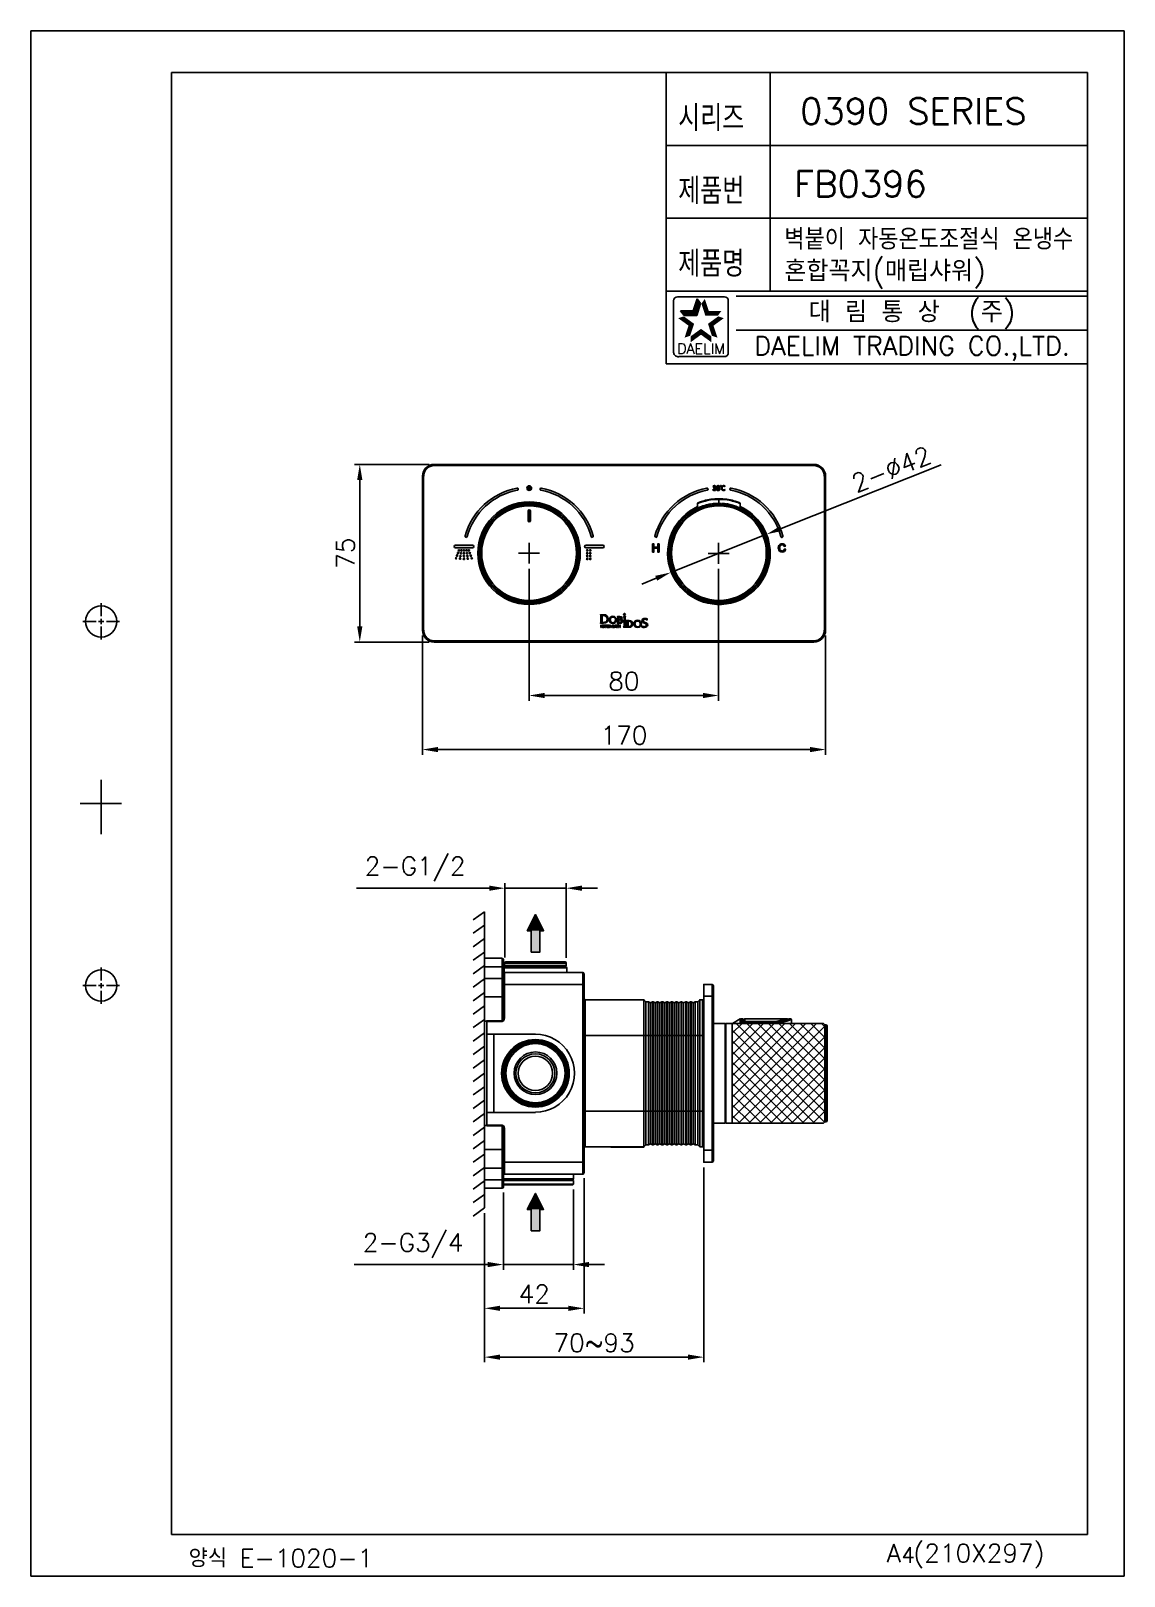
# Model space of a CAD drawing. Extents: x -1640 to -1430, y -4199 to -3902.
import ezdxf
from ezdxf.enums import TextEntityAlignment as Align

# ---------------------------------------------------------------- set-up
doc = ezdxf.new("R2010")
doc.units = 0
doc.header["$LTSCALE"] = 7
doc.linetypes.add('CENTER', pattern=[2, 1.25, -0.25, 0.25, -0.25])
doc.layers.get('0').update_dxf_attribs({"color": 2, "linetype": 'CONTINUOUS'})
for name, color, linetype in [('CL', 1, 'CENTER'), ('D', 2, 'CONTINUOUS'), ('DIM', 2, 'CONTINUOUS'), ('DWG', 7, 'CONTINUOUS'), ('TXT', 4, 'CONTINUOUS')]:
    doc.layers.add(name, color=color, linetype=linetype)
doc.styles.add('GHS', font='ROMANS.shx', dxfattribs={"bigfont": 'GHS.shx'})
doc.styles.add('ROMANS', font='romans', dxfattribs={"bigfont": 'GHS.shx'})

msp = doc.modelspace()

# ---------------------------------------------------------------- texts
at = {"color": 7, "style": 'GHS'}
for s, p in [('0390 SERIES', (-1470.84, -3917.55)), ('FB0396', (-1481, -3931.55))]:
    msp.add_text(s, height=5, dxfattribs=at).set_placement(p, align=Align.MIDDLE)
at = {"color": 7, "linetype": 'Continuous'}
for s, height, style, p in [('대 림 통 상  (주)', 4, 'GHS', (-1471.08, -3956.43)), ('DAELIM TRADING CO.,LTD.', 3.6, 'ROMANS', (-1471.08, -3963.2))]:
    msp.add_text(s, height=height, dxfattribs=dict(at, style=style)).set_placement(p, align=Align.MIDDLE)
at = {"color": 2, "linetype": 'Continuous', "style": 'ROMANS'}
msp.add_text('DAELIM', height=2, dxfattribs=at).set_placement((-1511.62, -3964.19), align=Align.CENTER)
at = {"color": 7, "style": 'GHS'}
for s, p in [('양식 E-1020-1', (-1610.05, -4197.43)), ('A (210X297)', (-1475.92, -4196.46))]:
    msp.add_text(s, height=3.5, dxfattribs=at).set_placement(p)
at = {"layer": 'D', "style": 'GHS', "width": 0.8}
for s, p in [('시리즈', (-1516, -3921.4)), ('제품번', (-1516, -3935.4)), ('제품명', (-1516, -3949.4))]:
    msp.add_text(s, height=5, dxfattribs=at).set_placement(p)
at = {"layer": 'D', "style": 'GHS', "width": 0.712618}
msp.add_text('벽붙이 자동온도조절식 온냉수', height=4, dxfattribs=at).set_placement((-1495.6, -3944.16), (-1440.11, -3944.16), align=Align.FIT)
at = {"layer": 'D', "style": 'GHS'}
msp.add_text('혼합꼭지(매립샤워)', height=4, dxfattribs=at).set_placement((-1495.6, -3950.28))
at = {"layer": 'DIM', "ltscale": 0.6, "char_height": 3.5, "attachment_point": 5, "style": 'GHS'}
for s, insert, rotation in [('\\A1;2-%%C42', (-1475.06, -3986.38), 21.7275), ('\\A1;75', (-1579.92, -4002.52), 90)]:
    msp.add_mtext(s, dxfattribs=dict(at, insert=insert, rotation=rotation))
for s, insert in [('\\A1;80', (-1526.44, -4027.12)), ('\\A1;170', (-1526.41, -4037.51)), ('\\A1;2-G1/2', (-1566.54, -4063.24)), ('\\A1;2-G3/4', (-1566.92, -4135.59)), ('\\A1;42', (-1543.65, -4144.91)), ('\\A1;70~93', (-1532.15, -4154.29))]:
    msp.add_mtext(s, dxfattribs=dict(at, insert=insert))
at = {"layer": 'DWG', "style": 'GHS'}
msp.add_text('4', height=3, dxfattribs=at).set_placement((-1473.08, -4196.56))

# ---------------------------------------------------------------- blocks, each defined once
blk = doc.blocks.new('BORDER')
for p, q in [((1, 1), (0, 1)), ((0, 1), (0, 0)), ((1, 0), (1, 1)), ((0, 0), (1, 0))]:
    blk.add_line(p, q)

# ---------------------------------------------------------------- hatches: boundary and pattern name
at = {"layer": 'D'}
h = msp.add_hatch(color=256, dxfattribs=at)
h.dxf.hatch_style = 2
edge = h.paths.add_edge_path()
edge.add_spline(control_points=[(-1556.73, -3999.47), (-1556.74, -3999.47), (-1556.76, -3999.47), (-1556.78, -3999.46), (-1556.89, -3999.43), (-1556.95, -3999.32), (-1556.92, -3999.21), (-1555.65, -3994.51), (-1551.74, -3990.9), (-1546.96, -3990.01), (-1546.85, -3989.99), (-1546.74, -3990.06), (-1546.72, -3990.17), (-1546.7, -3990.28), (-1546.77, -3990.39), (-1546.88, -3990.41), (-1551.52, -3991.26), (-1555.31, -3994.76), (-1556.53, -3999.32), (-1556.56, -3999.41), (-1556.64, -3999.47), (-1556.73, -3999.47)], knot_values=[0, 0, 0, 0, 1, 1, 1, 2, 2, 2, 3, 3, 3, 4, 4, 4, 5, 5, 5, 6, 6, 6, 7, 7, 7, 7], degree=3, periodic=0)
h = msp.add_hatch(color=256, dxfattribs=at)
h.dxf.hatch_style = 2
edge = h.paths.add_edge_path()
edge.add_spline(control_points=[(-1544.17, -3990), (-1544.17, -3989.75), (-1544.37, -3989.54), (-1544.62, -3989.54), (-1544.88, -3989.54), (-1545.08, -3989.75), (-1545.08, -3990), (-1545.08, -3990.25), (-1544.88, -3990.46), (-1544.62, -3990.46), (-1544.37, -3990.46), (-1544.17, -3990.25), (-1544.17, -3990), (-1544.17, -3990), (-1544.17, -3990), (-1544.17, -3990)], knot_values=[0, 0, 0, 0, 1, 1, 1, 2, 2, 2, 3, 3, 3, 4, 4, 4, 5, 5, 5, 5], degree=3, periodic=0)
h = msp.add_hatch(color=256, dxfattribs=at)
h.dxf.hatch_style = 2
edge = h.paths.add_edge_path()
edge.add_spline(control_points=[(-1532.52, -3999.47), (-1532.61, -3999.47), (-1532.69, -3999.41), (-1532.72, -3999.32), (-1533.94, -3994.76), (-1537.73, -3991.26), (-1542.37, -3990.41), (-1542.48, -3990.39), (-1542.55, -3990.28), (-1542.53, -3990.17), (-1542.51, -3990.06), (-1542.4, -3989.99), (-1542.29, -3990.01), (-1537.51, -3990.9), (-1533.59, -3994.51), (-1532.33, -3999.21), (-1532.3, -3999.32), (-1532.36, -3999.43), (-1532.47, -3999.46), (-1532.49, -3999.47), (-1532.5, -3999.47), (-1532.52, -3999.47)], knot_values=[0, 0, 0, 0, 1, 1, 1, 2, 2, 2, 3, 3, 3, 4, 4, 4, 5, 5, 5, 6, 6, 6, 7, 7, 7, 7], degree=3, periodic=0)
h = msp.add_hatch(color=256, dxfattribs=at)
h.dxf.hatch_style = 2
edge = h.paths.add_edge_path()
edge.add_spline(control_points=[(-1520.27, -3999.47), (-1520.29, -3999.47), (-1520.31, -3999.47), (-1520.32, -3999.46), (-1520.43, -3999.43), (-1520.49, -3999.32), (-1520.47, -3999.21), (-1519.2, -3994.51), (-1515.29, -3990.9), (-1510.5, -3990.01), (-1510.39, -3989.99), (-1510.29, -3990.06), (-1510.27, -3990.17), (-1510.25, -3990.28), (-1510.32, -3990.39), (-1510.43, -3990.41), (-1515.06, -3991.26), (-1518.85, -3994.76), (-1520.08, -3999.32), (-1520.1, -3999.41), (-1520.18, -3999.47), (-1520.27, -3999.47)], knot_values=[0, 0, 0, 0, 1, 1, 1, 2, 2, 2, 3, 3, 3, 4, 4, 4, 5, 5, 5, 6, 6, 6, 7, 7, 7, 7], degree=3, periodic=0)
h = msp.add_hatch(color=256, dxfattribs=at)
h.dxf.hatch_style = 2
edge = h.paths.add_edge_path()
edge.add_spline(control_points=[(-1509.32, -3989.67), (-1509.31, -3989.65), (-1509.3, -3989.63), (-1509.28, -3989.61), (-1509.26, -3989.6), (-1509.24, -3989.58), (-1509.22, -3989.57), (-1509.2, -3989.56), (-1509.17, -3989.55), (-1509.15, -3989.54), (-1509.12, -3989.53), (-1509.09, -3989.53), (-1509.05, -3989.53), (-1509.01, -3989.53), (-1508.97, -3989.53), (-1508.94, -3989.55), (-1508.9, -3989.56), (-1508.87, -3989.57), (-1508.85, -3989.59), (-1508.83, -3989.61), (-1508.81, -3989.64), (-1508.79, -3989.67), (-1508.78, -3989.7), (-1508.77, -3989.73), (-1508.77, -3989.76), (-1508.77, -3989.76), (-1508.77, -3989.77), (-1508.77, -3989.77), (-1508.77, -3989.79), (-1508.78, -3989.81), (-1508.78, -3989.83), (-1508.78, -3989.85), (-1508.79, -3989.87), (-1508.8, -3989.89), (-1508.81, -3989.91), (-1508.83, -3989.93), (-1508.85, -3989.94), (-1508.87, -3989.96), (-1508.89, -3989.97), (-1508.92, -3989.98), (-1508.86, -3989.99), (-1508.81, -3990.02), (-1508.78, -3990.06), (-1508.75, -3990.1), (-1508.73, -3990.14), (-1508.73, -3990.2), (-1508.73, -3990.2), (-1508.73, -3990.22), (-1508.73, -3990.22), (-1508.73, -3990.25), (-1508.74, -3990.28), (-1508.75, -3990.32), (-1508.76, -3990.35), (-1508.78, -3990.38), (-1508.81, -3990.4), (-1508.83, -3990.43), (-1508.87, -3990.45), (-1508.91, -3990.46), (-1508.95, -3990.48), (-1509, -3990.48), (-1509.06, -3990.48), (-1509.11, -3990.48), (-1509.16, -3990.48), (-1509.21, -3990.46), (-1509.26, -3990.44), (-1509.31, -3990.42), (-1509.35, -3990.38), (-1509.35, -3990.38), (-1509.29, -3990.28), (-1509.29, -3990.28), (-1509.24, -3990.31), (-1509.2, -3990.34), (-1509.17, -3990.35), (-1509.13, -3990.36), (-1509.1, -3990.37), (-1509.06, -3990.37), (-1509.02, -3990.37), (-1508.99, -3990.37), (-1508.97, -3990.36), (-1508.94, -3990.35), (-1508.92, -3990.34), (-1508.91, -3990.32), (-1508.89, -3990.31), (-1508.88, -3990.29), (-1508.87, -3990.28), (-1508.86, -3990.26), (-1508.86, -3990.24), (-1508.86, -3990.22), (-1508.86, -3990.22), (-1508.86, -3990.2), (-1508.86, -3990.2), (-1508.86, -3990.17), (-1508.86, -3990.14), (-1508.87, -3990.12), (-1508.88, -3990.1), (-1508.9, -3990.09), (-1508.91, -3990.08), (-1508.93, -3990.06), (-1508.95, -3990.06), (-1508.97, -3990.05), (-1509, -3990.05), (-1509.02, -3990.04), (-1509.05, -3990.04), (-1509.05, -3990.04), (-1509.16, -3990.04), (-1509.16, -3990.04), (-1509.16, -3990.04), (-1509.16, -3989.93), (-1509.16, -3989.93), (-1509.16, -3989.93), (-1509.06, -3989.93), (-1509.06, -3989.93), (-1509.03, -3989.93), (-1509, -3989.93), (-1508.98, -3989.92), (-1508.96, -3989.91), (-1508.95, -3989.9), (-1508.93, -3989.88), (-1508.92, -3989.87), (-1508.91, -3989.85), (-1508.91, -3989.83), (-1508.9, -3989.81), (-1508.9, -3989.79), (-1508.9, -3989.78), (-1508.9, -3989.78), (-1508.9, -3989.76), (-1508.9, -3989.76), (-1508.9, -3989.74), (-1508.9, -3989.73), (-1508.91, -3989.71), (-1508.92, -3989.7), (-1508.93, -3989.68), (-1508.94, -3989.67), (-1508.96, -3989.66), (-1508.97, -3989.66), (-1508.99, -3989.65), (-1509.01, -3989.65), (-1509.03, -3989.64), (-1509.05, -3989.64), (-1509.09, -3989.64), (-1509.12, -3989.65), (-1509.15, -3989.66), (-1509.18, -3989.68), (-1509.21, -3989.7), (-1509.23, -3989.74), (-1509.23, -3989.74), (-1509.32, -3989.67), (-1509.32, -3989.67)], knot_values=[0, 0, 0, 0, 1, 1, 1, 2, 2, 2, 3, 3, 3, 4, 4, 4, 5, 5, 5, 6, 6, 6, 7, 7, 7, 8, 8, 8, 9, 9, 9, 10, 10, 10, 11, 11, 11, 12, 12, 12, 13, 13, 13, 14, 14, 14, 15, 15, 15, 16, 16, 16, 17, 17, 17, 18, 18, 18, 19, 19, 19, 20, 20, 20, 21, 21, 21, 22, 22, 22, 23, 23, 23, 24, 24, 24, 25, 25, 25, 26, 26, 26, 27, 27, 27, 28, 28, 28, 29, 29, 29, 30, 30, 30, 31, 31, 31, 32, 32, 32, 33, 33, 33, 34, 34, 34, 35, 35, 35, 36, 36, 36, 37, 37, 37, 38, 38, 38, 39, 39, 39, 40, 40, 40, 41, 41, 41, 42, 42, 42, 43, 43, 43, 44, 44, 44, 45, 45, 45, 46, 46, 46, 47, 47, 47, 48, 48, 48, 49, 49, 49, 49], degree=3, periodic=0)
h = msp.add_hatch(color=256, dxfattribs=at)
h.dxf.hatch_style = 2
edge = h.paths.add_edge_path()
edge.add_spline(control_points=[(-1508.62, -3990.21), (-1508.62, -3990.18), (-1508.61, -3990.16), (-1508.61, -3990.14), (-1508.6, -3990.11), (-1508.59, -3990.09), (-1508.57, -3990.07), (-1508.56, -3990.06), (-1508.54, -3990.04), (-1508.52, -3990.03), (-1508.5, -3990.01), (-1508.48, -3990), (-1508.46, -3989.99), (-1508.5, -3989.97), (-1508.54, -3989.94), (-1508.56, -3989.91), (-1508.58, -3989.87), (-1508.59, -3989.83), (-1508.59, -3989.79), (-1508.59, -3989.79), (-1508.59, -3989.77), (-1508.59, -3989.77), (-1508.59, -3989.74), (-1508.58, -3989.71), (-1508.57, -3989.68), (-1508.56, -3989.65), (-1508.54, -3989.62), (-1508.52, -3989.6), (-1508.49, -3989.58), (-1508.46, -3989.56), (-1508.43, -3989.55), (-1508.39, -3989.54), (-1508.35, -3989.53), (-1508.31, -3989.53), (-1508.26, -3989.53), (-1508.22, -3989.54), (-1508.19, -3989.55), (-1508.15, -3989.56), (-1508.12, -3989.58), (-1508.1, -3989.6), (-1508.08, -3989.62), (-1508.06, -3989.65), (-1508.04, -3989.68), (-1508.03, -3989.71), (-1508.03, -3989.74), (-1508.03, -3989.77), (-1508.03, -3989.77), (-1508.03, -3989.79), (-1508.03, -3989.79), (-1508.03, -3989.83), (-1508.04, -3989.87), (-1508.06, -3989.9), (-1508.08, -3989.94), (-1508.11, -3989.97), (-1508.16, -3989.99), (-1508.11, -3990.01), (-1508.07, -3990.03), (-1508.04, -3990.07), (-1508.01, -3990.11), (-1508, -3990.16), (-1508, -3990.21), (-1508, -3990.21), (-1508, -3990.23), (-1508, -3990.23), (-1508, -3990.27), (-1508.01, -3990.3), (-1508.02, -3990.33), (-1508.03, -3990.36), (-1508.05, -3990.39), (-1508.08, -3990.41), (-1508.11, -3990.44), (-1508.14, -3990.45), (-1508.18, -3990.47), (-1508.22, -3990.48), (-1508.26, -3990.48), (-1508.31, -3990.48), (-1508.36, -3990.48), (-1508.4, -3990.48), (-1508.44, -3990.47), (-1508.48, -3990.45), (-1508.51, -3990.44), (-1508.54, -3990.41), (-1508.56, -3990.39), (-1508.58, -3990.36), (-1508.6, -3990.33), (-1508.61, -3990.3), (-1508.62, -3990.27), (-1508.62, -3990.23), (-1508.62, -3990.23), (-1508.62, -3990.21), (-1508.62, -3990.21)], knot_values=[0, 0, 0, 0, 1, 1, 1, 2, 2, 2, 3, 3, 3, 4, 4, 4, 5, 5, 5, 6, 6, 6, 7, 7, 7, 8, 8, 8, 9, 9, 9, 10, 10, 10, 11, 11, 11, 12, 12, 12, 13, 13, 13, 14, 14, 14, 15, 15, 15, 16, 16, 16, 17, 17, 17, 18, 18, 18, 19, 19, 19, 20, 20, 20, 21, 21, 21, 22, 22, 22, 23, 23, 23, 24, 24, 24, 25, 25, 25, 26, 26, 26, 27, 27, 27, 28, 28, 28, 29, 29, 29, 30, 30, 30, 30], degree=3, periodic=0)
edge = h.paths.add_edge_path()
edge.add_spline(control_points=[(-1508.49, -3990.22), (-1508.49, -3990.27), (-1508.47, -3990.3), (-1508.44, -3990.33), (-1508.41, -3990.36), (-1508.36, -3990.37), (-1508.31, -3990.37), (-1508.25, -3990.37), (-1508.21, -3990.36), (-1508.18, -3990.33), (-1508.14, -3990.3), (-1508.13, -3990.27), (-1508.13, -3990.22), (-1508.13, -3990.22), (-1508.13, -3990.21), (-1508.13, -3990.21), (-1508.13, -3990.16), (-1508.15, -3990.12), (-1508.18, -3990.09), (-1508.21, -3990.07), (-1508.26, -3990.05), (-1508.31, -3990.05), (-1508.33, -3990.05), (-1508.36, -3990.06), (-1508.38, -3990.06), (-1508.4, -3990.07), (-1508.42, -3990.08), (-1508.43, -3990.09), (-1508.45, -3990.11), (-1508.46, -3990.12), (-1508.47, -3990.14), (-1508.48, -3990.16), (-1508.49, -3990.18), (-1508.49, -3990.21), (-1508.49, -3990.21), (-1508.49, -3990.22), (-1508.49, -3990.22)], knot_values=[0, 0, 0, 0, 1, 1, 1, 2, 2, 2, 3, 3, 3, 4, 4, 4, 5, 5, 5, 6, 6, 6, 7, 7, 7, 8, 8, 8, 9, 9, 9, 10, 10, 10, 11, 11, 11, 12, 12, 12, 12], degree=3, periodic=0)
edge = h.paths.add_edge_path()
edge.add_spline(control_points=[(-1508.46, -3989.8), (-1508.46, -3989.84), (-1508.45, -3989.88), (-1508.42, -3989.9), (-1508.39, -3989.93), (-1508.35, -3989.94), (-1508.31, -3989.94), (-1508.26, -3989.94), (-1508.23, -3989.93), (-1508.2, -3989.9), (-1508.17, -3989.88), (-1508.15, -3989.84), (-1508.15, -3989.8), (-1508.15, -3989.8), (-1508.15, -3989.78), (-1508.15, -3989.78), (-1508.15, -3989.74), (-1508.17, -3989.7), (-1508.2, -3989.68), (-1508.22, -3989.65), (-1508.26, -3989.64), (-1508.31, -3989.64), (-1508.35, -3989.64), (-1508.39, -3989.65), (-1508.42, -3989.68), (-1508.45, -3989.7), (-1508.46, -3989.74), (-1508.46, -3989.78), (-1508.46, -3989.78), (-1508.46, -3989.8), (-1508.46, -3989.8)], knot_values=[0, 0, 0, 0, 1, 1, 1, 2, 2, 2, 3, 3, 3, 4, 4, 4, 5, 5, 5, 6, 6, 6, 7, 7, 7, 8, 8, 8, 9, 9, 9, 10, 10, 10, 10], degree=3, periodic=0)
h = msp.add_hatch(color=256, dxfattribs=at)
h.dxf.hatch_style = 2
edge = h.paths.add_edge_path()
edge.add_spline(control_points=[(-1507.66, -3989.63), (-1507.66, -3989.65), (-1507.66, -3989.67), (-1507.67, -3989.68), (-1507.67, -3989.69), (-1507.68, -3989.71), (-1507.69, -3989.72), (-1507.71, -3989.73), (-1507.72, -3989.74), (-1507.73, -3989.74), (-1507.75, -3989.75), (-1507.77, -3989.75), (-1507.79, -3989.75), (-1507.8, -3989.75), (-1507.82, -3989.75), (-1507.84, -3989.74), (-1507.85, -3989.74), (-1507.87, -3989.73), (-1507.88, -3989.72), (-1507.89, -3989.71), (-1507.9, -3989.69), (-1507.9, -3989.68), (-1507.91, -3989.67), (-1507.91, -3989.65), (-1507.91, -3989.63), (-1507.91, -3989.62), (-1507.91, -3989.6), (-1507.9, -3989.59), (-1507.9, -3989.57), (-1507.89, -3989.56), (-1507.88, -3989.55), (-1507.87, -3989.54), (-1507.85, -3989.53), (-1507.84, -3989.52), (-1507.82, -3989.52), (-1507.8, -3989.51), (-1507.79, -3989.51), (-1507.77, -3989.51), (-1507.75, -3989.52), (-1507.73, -3989.52), (-1507.72, -3989.53), (-1507.71, -3989.54), (-1507.69, -3989.55), (-1507.68, -3989.56), (-1507.67, -3989.57), (-1507.67, -3989.59), (-1507.66, -3989.6), (-1507.66, -3989.62), (-1507.66, -3989.63)], knot_values=[0, 0, 0, 0, 1, 1, 1, 2, 2, 2, 3, 3, 3, 4, 4, 4, 5, 5, 5, 6, 6, 6, 7, 7, 7, 8, 8, 8, 9, 9, 9, 10, 10, 10, 11, 11, 11, 12, 12, 12, 13, 13, 13, 14, 14, 14, 15, 15, 15, 16, 16, 16, 16], degree=3, periodic=0)
edge = h.paths.add_edge_path()
edge.add_spline(control_points=[(-1507.84, -3989.63), (-1507.84, -3989.65), (-1507.84, -3989.67), (-1507.83, -3989.68), (-1507.82, -3989.69), (-1507.8, -3989.69), (-1507.79, -3989.69), (-1507.77, -3989.69), (-1507.76, -3989.69), (-1507.75, -3989.68), (-1507.74, -3989.67), (-1507.73, -3989.65), (-1507.73, -3989.63), (-1507.73, -3989.62), (-1507.74, -3989.6), (-1507.75, -3989.59), (-1507.76, -3989.58), (-1507.77, -3989.57), (-1507.79, -3989.57), (-1507.8, -3989.57), (-1507.82, -3989.58), (-1507.83, -3989.59), (-1507.84, -3989.6), (-1507.84, -3989.62), (-1507.84, -3989.63)], knot_values=[0, 0, 0, 0, 1, 1, 1, 2, 2, 2, 3, 3, 3, 4, 4, 4, 5, 5, 5, 6, 6, 6, 7, 7, 7, 8, 8, 8, 8], degree=3, periodic=0)
edge = h.paths.add_edge_path()
edge.add_spline(control_points=[(-1506.96, -3990.37), (-1507.01, -3990.41), (-1507.06, -3990.44), (-1507.11, -3990.46), (-1507.17, -3990.48), (-1507.23, -3990.48), (-1507.29, -3990.48), (-1507.34, -3990.48), (-1507.39, -3990.48), (-1507.44, -3990.46), (-1507.49, -3990.44), (-1507.52, -3990.42), (-1507.56, -3990.38), (-1507.59, -3990.35), (-1507.61, -3990.31), (-1507.63, -3990.26), (-1507.65, -3990.21), (-1507.66, -3990.15), (-1507.66, -3990.08), (-1507.66, -3990.08), (-1507.66, -3989.94), (-1507.66, -3989.94), (-1507.66, -3989.87), (-1507.65, -3989.81), (-1507.63, -3989.76), (-1507.61, -3989.71), (-1507.59, -3989.67), (-1507.56, -3989.63), (-1507.52, -3989.6), (-1507.48, -3989.57), (-1507.44, -3989.56), (-1507.39, -3989.54), (-1507.34, -3989.53), (-1507.29, -3989.53), (-1507.22, -3989.53), (-1507.17, -3989.54), (-1507.12, -3989.55), (-1507.07, -3989.57), (-1507.03, -3989.59), (-1506.98, -3989.63), (-1506.98, -3989.63), (-1507.05, -3989.73), (-1507.05, -3989.73), (-1507.09, -3989.7), (-1507.13, -3989.68), (-1507.17, -3989.66), (-1507.21, -3989.65), (-1507.25, -3989.65), (-1507.29, -3989.65), (-1507.32, -3989.65), (-1507.36, -3989.65), (-1507.39, -3989.67), (-1507.41, -3989.68), (-1507.44, -3989.7), (-1507.46, -3989.72), (-1507.48, -3989.75), (-1507.5, -3989.78), (-1507.51, -3989.82), (-1507.53, -3989.85), (-1507.53, -3989.9), (-1507.53, -3989.95), (-1507.53, -3989.95), (-1507.53, -3990.06), (-1507.53, -3990.06), (-1507.53, -3990.11), (-1507.53, -3990.16), (-1507.51, -3990.2), (-1507.5, -3990.24), (-1507.48, -3990.27), (-1507.46, -3990.29), (-1507.44, -3990.32), (-1507.41, -3990.34), (-1507.39, -3990.35), (-1507.36, -3990.36), (-1507.32, -3990.37), (-1507.29, -3990.37), (-1507.24, -3990.37), (-1507.2, -3990.36), (-1507.15, -3990.35), (-1507.11, -3990.33), (-1507.07, -3990.31), (-1507.03, -3990.27), (-1507.03, -3990.27), (-1506.96, -3990.37), (-1506.96, -3990.37)], knot_values=[0, 0, 0, 0, 1, 1, 1, 2, 2, 2, 3, 3, 3, 4, 4, 4, 5, 5, 5, 6, 6, 6, 7, 7, 7, 8, 8, 8, 9, 9, 9, 10, 10, 10, 11, 11, 11, 12, 12, 12, 13, 13, 13, 14, 14, 14, 15, 15, 15, 16, 16, 16, 17, 17, 17, 18, 18, 18, 19, 19, 19, 20, 20, 20, 21, 21, 21, 22, 22, 22, 23, 23, 23, 24, 24, 24, 25, 25, 25, 26, 26, 26, 27, 27, 27, 28, 28, 28, 28], degree=3, periodic=0)
h = msp.add_hatch(color=256, dxfattribs=at)
h.dxf.hatch_style = 2
edge = h.paths.add_edge_path()
edge.add_spline(control_points=[(-1496.07, -3999.47), (-1496.16, -3999.47), (-1496.24, -3999.41), (-1496.26, -3999.32), (-1497.49, -3994.76), (-1501.28, -3991.26), (-1505.91, -3990.41), (-1506.02, -3990.39), (-1506.09, -3990.28), (-1506.07, -3990.17), (-1506.05, -3990.06), (-1505.95, -3989.99), (-1505.84, -3990.01), (-1501.05, -3990.9), (-1497.14, -3994.51), (-1495.87, -3999.21), (-1495.84, -3999.32), (-1495.91, -3999.43), (-1496.01, -3999.46), (-1496.03, -3999.47), (-1496.05, -3999.47), (-1496.07, -3999.47)], knot_values=[0, 0, 0, 0, 1, 1, 1, 2, 2, 2, 3, 3, 3, 4, 4, 4, 5, 5, 5, 6, 6, 6, 7, 7, 7, 7], degree=3, periodic=0)
h = msp.add_hatch(color=256, dxfattribs=at)
h.dxf.hatch_style = 2
edge = h.paths.add_edge_path()
edge.add_spline(control_points=[(-1544.85, -3994.43), (-1544.85, -3994.31), (-1544.75, -3994.21), (-1544.62, -3994.21), (-1544.5, -3994.21), (-1544.4, -3994.31), (-1544.4, -3994.43), (-1544.4, -3995.04), (-1544.4, -3995.65), (-1544.4, -3996.26), (-1544.4, -3996.38), (-1544.5, -3996.49), (-1544.62, -3996.49), (-1544.75, -3996.49), (-1544.85, -3996.38), (-1544.85, -3996.26), (-1544.85, -3995.65), (-1544.85, -3995.04), (-1544.85, -3994.43)], knot_values=[0, 0, 0, 0, 1, 1, 1, 2, 2, 2, 3, 3, 3, 4, 4, 4, 5, 5, 5, 6, 6, 6, 6], degree=3, periodic=0)
h = msp.add_hatch(color=256, dxfattribs=at)
h.dxf.hatch_style = 2
edge = h.paths.add_edge_path()
edge.add_spline(control_points=[(-1555.53, -4001.5), (-1555.38, -4001.5), (-1555.27, -4001.38), (-1555.27, -4001.23), (-1555.27, -4001.09), (-1555.38, -4000.97), (-1555.53, -4000.97), (-1555.53, -4000.97), (-1558.76, -4000.97), (-1558.76, -4000.97), (-1558.91, -4000.97), (-1559.03, -4001.09), (-1559.03, -4001.23), (-1559.03, -4001.38), (-1558.91, -4001.5), (-1558.76, -4001.5), (-1558.76, -4001.5), (-1555.53, -4001.5), (-1555.53, -4001.5)], knot_values=[0, 0, 0, 0, 1, 1, 1, 2, 2, 2, 3, 3, 3, 4, 4, 4, 5, 5, 5, 6, 6, 6, 6], degree=3, periodic=0)
h = msp.add_hatch(color=256, dxfattribs=at)
h.dxf.hatch_style = 2
edge = h.paths.add_edge_path()
edge.add_spline(control_points=[(-1558.52, -4003.47), (-1558.52, -4003.54), (-1558.58, -4003.61), (-1558.65, -4003.61), (-1558.72, -4003.61), (-1558.78, -4003.55), (-1558.78, -4003.48), (-1558.78, -4003.41), (-1558.72, -4003.34), (-1558.65, -4003.34), (-1558.58, -4003.34), (-1558.52, -4003.4), (-1558.52, -4003.47)], knot_values=[0, 0, 0, 0, 1, 1, 1, 2, 2, 2, 3, 3, 3, 4, 4, 4, 4], degree=3, periodic=0)
h = msp.add_hatch(color=256, dxfattribs=at)
h.dxf.hatch_style = 2
edge = h.paths.add_edge_path()
edge.add_spline(control_points=[(-1558.34, -4002.98), (-1558.34, -4003.05), (-1558.4, -4003.11), (-1558.47, -4003.11), (-1558.54, -4003.11), (-1558.6, -4003.05), (-1558.6, -4002.98), (-1558.6, -4002.91), (-1558.54, -4002.85), (-1558.47, -4002.85), (-1558.4, -4002.85), (-1558.34, -4002.91), (-1558.34, -4002.98)], knot_values=[0, 0, 0, 0, 1, 1, 1, 2, 2, 2, 3, 3, 3, 4, 4, 4, 4], degree=3, periodic=0)
h = msp.add_hatch(color=256, dxfattribs=at)
h.dxf.hatch_style = 2
edge = h.paths.add_edge_path()
edge.add_spline(control_points=[(-1558.16, -4002.48), (-1558.16, -4002.56), (-1558.22, -4002.62), (-1558.29, -4002.62), (-1558.36, -4002.62), (-1558.42, -4002.56), (-1558.42, -4002.49), (-1558.42, -4002.41), (-1558.36, -4002.35), (-1558.29, -4002.35), (-1558.22, -4002.35), (-1558.16, -4002.41), (-1558.16, -4002.48)], knot_values=[0, 0, 0, 0, 1, 1, 1, 2, 2, 2, 3, 3, 3, 4, 4, 4, 4], degree=3, periodic=0)
h = msp.add_hatch(color=256, dxfattribs=at)
h.dxf.hatch_style = 2
edge = h.paths.add_edge_path()
edge.add_spline(control_points=[(-1558.11, -4001.86), (-1558.04, -4001.86), (-1557.98, -4001.92), (-1557.98, -4001.99), (-1557.98, -4002.06), (-1558.04, -4002.12), (-1558.11, -4002.12), (-1558.18, -4002.12), (-1558.24, -4002.07), (-1558.24, -4001.99), (-1558.24, -4001.92), (-1558.18, -4001.86), (-1558.11, -4001.86)], knot_values=[0, 0, 0, 0, 1, 1, 1, 2, 2, 2, 3, 3, 3, 4, 4, 4, 4], degree=3, periodic=0)
h = msp.add_hatch(color=256, dxfattribs=at)
h.dxf.hatch_style = 2
edge = h.paths.add_edge_path()
edge.add_spline(control_points=[(-1558.03, -4003.55), (-1558.03, -4003.48), (-1557.97, -4003.42), (-1557.9, -4003.42), (-1557.83, -4003.42), (-1557.77, -4003.48), (-1557.77, -4003.55), (-1557.77, -4003.63), (-1557.83, -4003.68), (-1557.9, -4003.68), (-1557.98, -4003.68), (-1558.03, -4003.62), (-1558.03, -4003.55)], knot_values=[0, 0, 0, 0, 1, 1, 1, 2, 2, 2, 3, 3, 3, 4, 4, 4, 4], degree=3, periodic=0)
h = msp.add_hatch(color=256, dxfattribs=at)
h.dxf.hatch_style = 2
edge = h.paths.add_edge_path()
edge.add_spline(control_points=[(-1557.69, -4003.03), (-1557.69, -4003.1), (-1557.75, -4003.16), (-1557.82, -4003.16), (-1557.89, -4003.16), (-1557.95, -4003.1), (-1557.95, -4003.03), (-1557.95, -4002.96), (-1557.89, -4002.9), (-1557.82, -4002.9), (-1557.75, -4002.9), (-1557.69, -4002.96), (-1557.69, -4003.03)], knot_values=[0, 0, 0, 0, 1, 1, 1, 2, 2, 2, 3, 3, 3, 4, 4, 4, 4], degree=3, periodic=0)
h = msp.add_hatch(color=256, dxfattribs=at)
h.dxf.hatch_style = 2
edge = h.paths.add_edge_path()
edge.add_spline(control_points=[(-1557.87, -4002.51), (-1557.87, -4002.44), (-1557.81, -4002.38), (-1557.74, -4002.38), (-1557.67, -4002.38), (-1557.61, -4002.44), (-1557.61, -4002.51), (-1557.61, -4002.58), (-1557.67, -4002.64), (-1557.74, -4002.64), (-1557.81, -4002.64), (-1557.87, -4002.58), (-1557.87, -4002.51)], knot_values=[0, 0, 0, 0, 1, 1, 1, 2, 2, 2, 3, 3, 3, 4, 4, 4, 4], degree=3, periodic=0)
h = msp.add_hatch(color=256, dxfattribs=at)
h.dxf.hatch_style = 2
edge = h.paths.add_edge_path()
edge.add_spline(control_points=[(-1557.66, -4001.86), (-1557.59, -4001.86), (-1557.53, -4001.92), (-1557.53, -4001.99), (-1557.53, -4002.06), (-1557.59, -4002.12), (-1557.66, -4002.12), (-1557.73, -4002.12), (-1557.79, -4002.06), (-1557.79, -4001.99), (-1557.79, -4001.92), (-1557.73, -4001.86), (-1557.66, -4001.86)], knot_values=[0, 0, 0, 0, 1, 1, 1, 2, 2, 2, 3, 3, 3, 4, 4, 4, 4], degree=3, periodic=0)
h = msp.add_hatch(color=256, dxfattribs=at)
h.dxf.hatch_style = 2
edge = h.paths.add_edge_path()
edge.add_spline(control_points=[(-1557.29, -4001.99), (-1557.29, -4001.92), (-1557.23, -4001.86), (-1557.16, -4001.86), (-1557.09, -4001.86), (-1557.03, -4001.91), (-1557.03, -4001.99), (-1557.03, -4002.06), (-1557.09, -4002.12), (-1557.16, -4002.12), (-1557.23, -4002.12), (-1557.29, -4002.06), (-1557.29, -4001.99)], knot_values=[0, 0, 0, 0, 1, 1, 1, 2, 2, 2, 3, 3, 3, 4, 4, 4, 4], degree=3, periodic=0)
h = msp.add_hatch(color=256, dxfattribs=at)
h.dxf.hatch_style = 2
edge = h.paths.add_edge_path()
edge.add_spline(control_points=[(-1557.03, -4002.53), (-1557.03, -4002.6), (-1557.09, -4002.66), (-1557.16, -4002.67), (-1557.23, -4002.67), (-1557.29, -4002.61), (-1557.29, -4002.53), (-1557.29, -4002.46), (-1557.24, -4002.4), (-1557.16, -4002.4), (-1557.09, -4002.4), (-1557.03, -4002.46), (-1557.03, -4002.53)], knot_values=[0, 0, 0, 0, 1, 1, 1, 2, 2, 2, 3, 3, 3, 4, 4, 4, 4], degree=3, periodic=0)
h = msp.add_hatch(color=256, dxfattribs=at)
h.dxf.hatch_style = 2
edge = h.paths.add_edge_path()
edge.add_spline(control_points=[(-1557.03, -4003.08), (-1557.03, -4003.15), (-1557.09, -4003.21), (-1557.16, -4003.21), (-1557.24, -4003.21), (-1557.29, -4003.15), (-1557.29, -4003.08), (-1557.29, -4003), (-1557.23, -4002.95), (-1557.16, -4002.95), (-1557.08, -4002.95), (-1557.03, -4003.01), (-1557.03, -4003.08)], knot_values=[0, 0, 0, 0, 1, 1, 1, 2, 2, 2, 3, 3, 3, 4, 4, 4, 4], degree=3, periodic=0)
h = msp.add_hatch(color=256, dxfattribs=at)
h.dxf.hatch_style = 2
edge = h.paths.add_edge_path()
edge.add_spline(control_points=[(-1557.03, -4003.63), (-1557.03, -4003.7), (-1557.09, -4003.75), (-1557.16, -4003.75), (-1557.24, -4003.75), (-1557.29, -4003.69), (-1557.29, -4003.62), (-1557.29, -4003.55), (-1557.23, -4003.49), (-1557.16, -4003.49), (-1557.08, -4003.49), (-1557.03, -4003.55), (-1557.03, -4003.63)], knot_values=[0, 0, 0, 0, 1, 1, 1, 2, 2, 2, 3, 3, 3, 4, 4, 4, 4], degree=3, periodic=0)
h = msp.add_hatch(color=256, dxfattribs=at)
h.dxf.hatch_style = 2
edge = h.paths.add_edge_path()
edge.add_spline(control_points=[(-1556.66, -4002.12), (-1556.74, -4002.12), (-1556.8, -4002.06), (-1556.79, -4001.99), (-1556.79, -4001.92), (-1556.73, -4001.86), (-1556.66, -4001.86), (-1556.59, -4001.86), (-1556.53, -4001.92), (-1556.53, -4001.99), (-1556.53, -4002.06), (-1556.59, -4002.12), (-1556.66, -4002.12)], knot_values=[0, 0, 0, 0, 1, 1, 1, 2, 2, 2, 3, 3, 3, 4, 4, 4, 4], degree=3, periodic=0)
h = msp.add_hatch(color=256, dxfattribs=at)
h.dxf.hatch_style = 2
edge = h.paths.add_edge_path()
edge.add_spline(control_points=[(-1556.71, -4002.51), (-1556.71, -4002.44), (-1556.65, -4002.38), (-1556.58, -4002.38), (-1556.51, -4002.38), (-1556.45, -4002.44), (-1556.45, -4002.51), (-1556.45, -4002.58), (-1556.51, -4002.64), (-1556.58, -4002.64), (-1556.65, -4002.64), (-1556.71, -4002.59), (-1556.71, -4002.51)], knot_values=[0, 0, 0, 0, 1, 1, 1, 2, 2, 2, 3, 3, 3, 4, 4, 4, 4], degree=3, periodic=0)
h = msp.add_hatch(color=256, dxfattribs=at)
h.dxf.hatch_style = 2
edge = h.paths.add_edge_path()
edge.add_spline(control_points=[(-1556.63, -4003.03), (-1556.63, -4002.96), (-1556.57, -4002.9), (-1556.5, -4002.9), (-1556.43, -4002.9), (-1556.37, -4002.96), (-1556.37, -4003.03), (-1556.37, -4003.11), (-1556.44, -4003.17), (-1556.51, -4003.16), (-1556.58, -4003.16), (-1556.63, -4003.1), (-1556.63, -4003.03)], knot_values=[0, 0, 0, 0, 1, 1, 1, 2, 2, 2, 3, 3, 3, 4, 4, 4, 4], degree=3, periodic=0)
h = msp.add_hatch(color=256, dxfattribs=at)
h.dxf.hatch_style = 2
edge = h.paths.add_edge_path()
edge.add_spline(control_points=[(-1556.29, -4003.55), (-1556.29, -4003.62), (-1556.35, -4003.68), (-1556.42, -4003.68), (-1556.49, -4003.68), (-1556.55, -4003.62), (-1556.55, -4003.55), (-1556.55, -4003.48), (-1556.49, -4003.42), (-1556.42, -4003.42), (-1556.35, -4003.42), (-1556.29, -4003.48), (-1556.29, -4003.55)], knot_values=[0, 0, 0, 0, 1, 1, 1, 2, 2, 2, 3, 3, 3, 4, 4, 4, 4], degree=3, periodic=0)
h = msp.add_hatch(color=256, dxfattribs=at)
h.dxf.hatch_style = 2
edge = h.paths.add_edge_path()
edge.add_spline(control_points=[(-1556.09, -4002), (-1556.09, -4002.07), (-1556.15, -4002.12), (-1556.22, -4002.12), (-1556.29, -4002.12), (-1556.35, -4002.06), (-1556.34, -4001.98), (-1556.34, -4001.91), (-1556.28, -4001.86), (-1556.21, -4001.86), (-1556.14, -4001.86), (-1556.08, -4001.92), (-1556.09, -4002)], knot_values=[0, 0, 0, 0, 1, 1, 1, 2, 2, 2, 3, 3, 3, 4, 4, 4, 4], degree=3, periodic=0)
h = msp.add_hatch(color=256, dxfattribs=at)
h.dxf.hatch_style = 2
edge = h.paths.add_edge_path()
edge.add_spline(control_points=[(-1556.03, -4002.35), (-1555.96, -4002.35), (-1555.9, -4002.41), (-1555.9, -4002.49), (-1555.9, -4002.56), (-1555.96, -4002.62), (-1556.03, -4002.62), (-1556.1, -4002.62), (-1556.16, -4002.56), (-1556.16, -4002.49), (-1556.16, -4002.41), (-1556.11, -4002.35), (-1556.03, -4002.35)], knot_values=[0, 0, 0, 0, 1, 1, 1, 2, 2, 2, 3, 3, 3, 4, 4, 4, 4], degree=3, periodic=0)
h = msp.add_hatch(color=256, dxfattribs=at)
h.dxf.hatch_style = 2
edge = h.paths.add_edge_path()
edge.add_spline(control_points=[(-1555.85, -4002.85), (-1555.78, -4002.85), (-1555.72, -4002.91), (-1555.72, -4002.98), (-1555.72, -4003.05), (-1555.78, -4003.11), (-1555.85, -4003.11), (-1555.92, -4003.11), (-1555.98, -4003.05), (-1555.98, -4002.98), (-1555.98, -4002.91), (-1555.92, -4002.85), (-1555.85, -4002.85)], knot_values=[0, 0, 0, 0, 1, 1, 1, 2, 2, 2, 3, 3, 3, 4, 4, 4, 4], degree=3, periodic=0)
h = msp.add_hatch(color=256, dxfattribs=at)
h.dxf.hatch_style = 2
edge = h.paths.add_edge_path()
edge.add_spline(control_points=[(-1555.67, -4003.34), (-1555.6, -4003.34), (-1555.54, -4003.4), (-1555.54, -4003.47), (-1555.54, -4003.55), (-1555.6, -4003.61), (-1555.67, -4003.61), (-1555.74, -4003.6), (-1555.8, -4003.54), (-1555.8, -4003.47), (-1555.8, -4003.4), (-1555.74, -4003.34), (-1555.67, -4003.34)], knot_values=[0, 0, 0, 0, 1, 1, 1, 2, 2, 2, 3, 3, 3, 4, 4, 4, 4], degree=3, periodic=0)
h = msp.add_hatch(color=256, dxfattribs=at)
h.dxf.hatch_style = 2
edge = h.paths.add_edge_path()
edge.add_spline(control_points=[(-1530.21, -4001.23), (-1530.21, -4001.38), (-1530.33, -4001.5), (-1530.48, -4001.5), (-1530.48, -4001.5), (-1533.71, -4001.5), (-1533.71, -4001.5), (-1533.85, -4001.5), (-1533.97, -4001.38), (-1533.97, -4001.23), (-1533.97, -4001.09), (-1533.85, -4000.97), (-1533.71, -4000.97), (-1533.71, -4000.97), (-1530.48, -4000.97), (-1530.48, -4000.97), (-1530.33, -4000.97), (-1530.21, -4001.09), (-1530.21, -4001.23)], knot_values=[0, 0, 0, 0, 1, 1, 1, 2, 2, 2, 3, 3, 3, 4, 4, 4, 5, 5, 5, 6, 6, 6, 6], degree=3, periodic=0)
h = msp.add_hatch(color=256, dxfattribs=at)
h.dxf.hatch_style = 2
edge = h.paths.add_edge_path()
edge.add_spline(control_points=[(-1533.59, -4001.99), (-1533.59, -4001.92), (-1533.53, -4001.86), (-1533.46, -4001.86), (-1533.39, -4001.86), (-1533.33, -4001.91), (-1533.33, -4001.99), (-1533.33, -4002.06), (-1533.39, -4002.12), (-1533.46, -4002.12), (-1533.53, -4002.12), (-1533.59, -4002.06), (-1533.59, -4001.99)], knot_values=[0, 0, 0, 0, 1, 1, 1, 2, 2, 2, 3, 3, 3, 4, 4, 4, 4], degree=3, periodic=0)
h = msp.add_hatch(color=256, dxfattribs=at)
h.dxf.hatch_style = 2
edge = h.paths.add_edge_path()
edge.add_spline(control_points=[(-1533.33, -4002.53), (-1533.33, -4002.6), (-1533.39, -4002.66), (-1533.46, -4002.67), (-1533.53, -4002.67), (-1533.59, -4002.61), (-1533.59, -4002.53), (-1533.59, -4002.46), (-1533.53, -4002.4), (-1533.46, -4002.4), (-1533.39, -4002.4), (-1533.33, -4002.46), (-1533.33, -4002.53)], knot_values=[0, 0, 0, 0, 1, 1, 1, 2, 2, 2, 3, 3, 3, 4, 4, 4, 4], degree=3, periodic=0)
h = msp.add_hatch(color=256, dxfattribs=at)
h.dxf.hatch_style = 2
edge = h.paths.add_edge_path()
edge.add_spline(control_points=[(-1533.33, -4003.08), (-1533.33, -4003.15), (-1533.39, -4003.21), (-1533.46, -4003.21), (-1533.54, -4003.21), (-1533.59, -4003.15), (-1533.59, -4003.08), (-1533.59, -4003), (-1533.53, -4002.95), (-1533.46, -4002.95), (-1533.38, -4002.95), (-1533.33, -4003), (-1533.33, -4003.08)], knot_values=[0, 0, 0, 0, 1, 1, 1, 2, 2, 2, 3, 3, 3, 4, 4, 4, 4], degree=3, periodic=0)
h = msp.add_hatch(color=256, dxfattribs=at)
h.dxf.hatch_style = 2
edge = h.paths.add_edge_path()
edge.add_spline(control_points=[(-1533.33, -4003.63), (-1533.33, -4003.7), (-1533.39, -4003.75), (-1533.46, -4003.75), (-1533.54, -4003.75), (-1533.59, -4003.69), (-1533.59, -4003.62), (-1533.59, -4003.55), (-1533.53, -4003.49), (-1533.46, -4003.49), (-1533.38, -4003.49), (-1533.33, -4003.55), (-1533.33, -4003.63)], knot_values=[0, 0, 0, 0, 1, 1, 1, 2, 2, 2, 3, 3, 3, 4, 4, 4, 4], degree=3, periodic=0)
h = msp.add_hatch(color=256, dxfattribs=at)
h.dxf.hatch_style = 2
edge = h.paths.add_edge_path()
edge.add_spline(control_points=[(-1533.03, -4001.99), (-1533.03, -4001.92), (-1532.98, -4001.86), (-1532.9, -4001.86), (-1532.83, -4001.86), (-1532.77, -4001.91), (-1532.77, -4001.99), (-1532.77, -4002.06), (-1532.83, -4002.12), (-1532.9, -4002.12), (-1532.98, -4002.12), (-1533.03, -4002.06), (-1533.03, -4001.99)], knot_values=[0, 0, 0, 0, 1, 1, 1, 2, 2, 2, 3, 3, 3, 4, 4, 4, 4], degree=3, periodic=0)
h = msp.add_hatch(color=256, dxfattribs=at)
h.dxf.hatch_style = 2
edge = h.paths.add_edge_path()
edge.add_spline(control_points=[(-1532.77, -4002.53), (-1532.77, -4002.6), (-1532.83, -4002.66), (-1532.9, -4002.67), (-1532.97, -4002.67), (-1533.03, -4002.61), (-1533.03, -4002.53), (-1533.03, -4002.46), (-1532.98, -4002.4), (-1532.9, -4002.4), (-1532.83, -4002.4), (-1532.77, -4002.46), (-1532.77, -4002.53)], knot_values=[0, 0, 0, 0, 1, 1, 1, 2, 2, 2, 3, 3, 3, 4, 4, 4, 4], degree=3, periodic=0)
h = msp.add_hatch(color=256, dxfattribs=at)
h.dxf.hatch_style = 2
edge = h.paths.add_edge_path()
edge.add_spline(control_points=[(-1532.77, -4003.08), (-1532.78, -4003.15), (-1532.83, -4003.21), (-1532.9, -4003.21), (-1532.98, -4003.21), (-1533.03, -4003.15), (-1533.03, -4003.08), (-1533.03, -4003), (-1532.97, -4002.95), (-1532.9, -4002.95), (-1532.82, -4002.95), (-1532.77, -4003), (-1532.77, -4003.08)], knot_values=[0, 0, 0, 0, 1, 1, 1, 2, 2, 2, 3, 3, 3, 4, 4, 4, 4], degree=3, periodic=0)
h = msp.add_hatch(color=256, dxfattribs=at)
h.dxf.hatch_style = 2
edge = h.paths.add_edge_path()
edge.add_spline(control_points=[(-1532.77, -4003.63), (-1532.78, -4003.7), (-1532.83, -4003.75), (-1532.91, -4003.75), (-1532.98, -4003.75), (-1533.03, -4003.69), (-1533.03, -4003.62), (-1533.03, -4003.55), (-1532.97, -4003.49), (-1532.9, -4003.49), (-1532.83, -4003.49), (-1532.77, -4003.55), (-1532.77, -4003.63)], knot_values=[0, 0, 0, 0, 1, 1, 1, 2, 2, 2, 3, 3, 3, 4, 4, 4, 4], degree=3, periodic=0)
h = msp.add_hatch(color=256, dxfattribs=at)
h.dxf.hatch_style = 2
h.paths.add_polyline_path([(-1519.92, -4001.35), (-1520.67, -4001.35), (-1520.67, -4000.72), (-1520.91, -4000.72), (-1520.91, -4002.29), (-1520.67, -4002.29), (-1520.67, -4001.57), (-1519.92, -4001.57), (-1519.92, -4002.29), (-1519.67, -4002.29), (-1519.67, -4000.72), (-1519.92, -4000.72)])
h = msp.add_hatch(color=256, dxfattribs=at)
h.dxf.hatch_style = 2
edge = h.paths.add_edge_path()
edge.add_spline(control_points=[(-1495.61, -4001.7), (-1495.61, -4001.7), (-1495.62, -4001.72), (-1495.62, -4001.72), (-1495.64, -4001.85), (-1495.69, -4001.94), (-1495.77, -4002), (-1495.84, -4002.07), (-1495.94, -4002.1), (-1496.04, -4002.1), (-1496.13, -4002.1), (-1496.22, -4002.07), (-1496.29, -4002.03), (-1496.37, -4001.98), (-1496.43, -4001.91), (-1496.46, -4001.82), (-1496.5, -4001.73), (-1496.52, -4001.61), (-1496.52, -4001.49), (-1496.52, -4001.39), (-1496.5, -4001.29), (-1496.47, -4001.2), (-1496.44, -4001.11), (-1496.39, -4001.03), (-1496.31, -4000.98), (-1496.24, -4000.93), (-1496.14, -4000.9), (-1496.03, -4000.9), (-1495.93, -4000.9), (-1495.85, -4000.92), (-1495.79, -4000.97), (-1495.72, -4001.02), (-1495.67, -4001.1), (-1495.64, -4001.21), (-1495.64, -4001.21), (-1495.63, -4001.22), (-1495.63, -4001.22), (-1495.63, -4001.22), (-1495.39, -4001.17), (-1495.39, -4001.17), (-1495.39, -4001.17), (-1495.4, -4001.15), (-1495.4, -4001.15), (-1495.44, -4001), (-1495.52, -4000.89), (-1495.63, -4000.81), (-1495.73, -4000.73), (-1495.87, -4000.69), (-1496.02, -4000.69), (-1496.16, -4000.69), (-1496.29, -4000.72), (-1496.41, -4000.78), (-1496.52, -4000.84), (-1496.61, -4000.94), (-1496.67, -4001.06), (-1496.74, -4001.18), (-1496.77, -4001.32), (-1496.77, -4001.49), (-1496.77, -4001.64), (-1496.74, -4001.78), (-1496.69, -4001.91), (-1496.63, -4002.04), (-1496.55, -4002.14), (-1496.44, -4002.21), (-1496.33, -4002.28), (-1496.2, -4002.31), (-1496.03, -4002.31), (-1495.86, -4002.31), (-1495.72, -4002.27), (-1495.61, -4002.18), (-1495.5, -4002.09), (-1495.42, -4001.95), (-1495.37, -4001.78), (-1495.37, -4001.78), (-1495.37, -4001.76), (-1495.37, -4001.76), (-1495.37, -4001.76), (-1495.61, -4001.7), (-1495.61, -4001.7)], knot_values=[0, 0, 0, 0, 1, 1, 1, 2, 2, 2, 3, 3, 3, 4, 4, 4, 5, 5, 5, 6, 6, 6, 7, 7, 7, 8, 8, 8, 9, 9, 9, 10, 10, 10, 11, 11, 11, 12, 12, 12, 13, 13, 13, 14, 14, 14, 15, 15, 15, 16, 16, 16, 17, 17, 17, 18, 18, 18, 19, 19, 19, 20, 20, 20, 21, 21, 21, 22, 22, 22, 23, 23, 23, 24, 24, 24, 25, 25, 25, 26, 26, 26, 26], degree=3, periodic=0)
h = msp.add_hatch(color=256, dxfattribs=at)
h.dxf.hatch_style = 2
edge = h.paths.add_edge_path()
edge.add_spline(control_points=[(-1530.36, -4014.34), (-1529.79, -4014.34), (-1529.44, -4014.65), (-1529.44, -4015.15), (-1529.44, -4015.64), (-1529.82, -4015.98), (-1530.37, -4015.98), (-1530.37, -4015.98), (-1530.9, -4015.98), (-1530.95, -4015.98), (-1530.87, -4015.91), (-1530.86, -4015.82), (-1530.86, -4015.72), (-1530.86, -4015.7), (-1530.86, -4015.69), (-1530.86, -4015.68), (-1530.86, -4015.68), (-1530.86, -4015.63), (-1530.86, -4015.63), (-1530.86, -4015.63), (-1530.86, -4014.67), (-1530.86, -4014.67), (-1530.86, -4014.67), (-1530.86, -4014.64), (-1530.86, -4014.64), (-1530.86, -4014.62), (-1530.86, -4014.61), (-1530.86, -4014.59), (-1530.86, -4014.5), (-1530.87, -4014.39), (-1530.94, -4014.34), (-1530.86, -4014.34), (-1530.36, -4014.34), (-1530.36, -4014.34)], knot_values=[0, 0, 0, 0, 1, 1, 1, 2, 2, 2, 3, 3, 3, 4, 4, 4, 5, 5, 5, 6, 6, 6, 7, 7, 7, 8, 8, 8, 9, 9, 9, 10, 10, 10, 11, 11, 11, 11], degree=3, periodic=0)
edge = h.paths.add_edge_path()
edge.add_spline(control_points=[(-1530.62, -4014.51), (-1530.62, -4014.51), (-1530.63, -4014.52), (-1530.63, -4014.52), (-1530.63, -4014.52), (-1530.63, -4015.82), (-1530.63, -4015.82), (-1530.63, -4015.82), (-1530.62, -4015.82), (-1530.62, -4015.82), (-1530.56, -4015.83), (-1530.5, -4015.84), (-1530.43, -4015.84), (-1530.07, -4015.84), (-1529.66, -4015.67), (-1529.66, -4015.18), (-1529.66, -4014.73), (-1529.92, -4014.48), (-1530.38, -4014.48), (-1530.46, -4014.48), (-1530.54, -4014.49), (-1530.62, -4014.51)], knot_values=[0, 0, 0, 0, 1, 1, 1, 2, 2, 2, 3, 3, 3, 4, 4, 4, 5, 5, 5, 6, 6, 6, 7, 7, 7, 7], degree=3, periodic=0)
h = msp.add_hatch(color=256, dxfattribs=at)
h.dxf.hatch_style = 2
edge = h.paths.add_edge_path()
edge.add_spline(control_points=[(-1528.54, -4014.8), (-1528.23, -4014.8), (-1528.04, -4015.08), (-1528.04, -4015.37), (-1528.04, -4015.67), (-1528.24, -4015.89), (-1528.54, -4015.89), (-1528.85, -4015.89), (-1529.05, -4015.6), (-1529.05, -4015.32), (-1529.05, -4015.02), (-1528.85, -4014.8), (-1528.54, -4014.8)], knot_values=[0, 0, 0, 0, 1, 1, 1, 2, 2, 2, 3, 3, 3, 4, 4, 4, 4], degree=3, periodic=0)
edge = h.paths.add_edge_path()
edge.add_spline(control_points=[(-1528.53, -4014.65), (-1528.95, -4014.64), (-1529.28, -4014.96), (-1529.28, -4015.34), (-1529.28, -4015.75), (-1528.94, -4016.03), (-1528.55, -4016.03), (-1528.15, -4016.03), (-1527.82, -4015.73), (-1527.82, -4015.33), (-1527.82, -4014.97), (-1528.11, -4014.65), (-1528.53, -4014.65)], knot_values=[0, 0, 0, 0, 1, 1, 1, 2, 2, 2, 3, 3, 3, 4, 4, 4, 4], degree=3, periodic=0)
h = msp.add_hatch(color=256, dxfattribs=at)
h.dxf.hatch_style = 2
edge = h.paths.add_edge_path()
edge.add_spline(control_points=[(-1527.38, -4015.84), (-1527.38, -4015.84), (-1527.38, -4015.35), (-1527.38, -4015.35), (-1527.38, -4015.35), (-1527.24, -4015.34), (-1527.24, -4015.34), (-1527.06, -4015.33), (-1526.88, -4015.41), (-1526.88, -4015.61), (-1526.88, -4015.79), (-1527.04, -4015.87), (-1527.21, -4015.85), (-1527.21, -4015.85), (-1527.38, -4015.84), (-1527.38, -4015.84)], knot_values=[0, 0, 0, 0, 1, 1, 1, 2, 2, 2, 3, 3, 3, 4, 4, 4, 5, 5, 5, 5], degree=3, periodic=0)
edge = h.paths.add_edge_path()
edge.add_spline(control_points=[(-1527.58, -4015.72), (-1527.58, -4015.81), (-1527.57, -4015.95), (-1527.67, -4015.99), (-1527.67, -4015.99), (-1527.67, -4016), (-1527.67, -4016), (-1527.67, -4016), (-1527.34, -4016), (-1527.34, -4016), (-1527.19, -4016), (-1527.03, -4016), (-1526.89, -4015.94), (-1526.76, -4015.87), (-1526.66, -4015.74), (-1526.66, -4015.59), (-1526.66, -4015.39), (-1526.8, -4015.27), (-1526.98, -4015.24), (-1526.87, -4015.19), (-1526.78, -4015.11), (-1526.78, -4014.98), (-1526.78, -4014.8), (-1526.93, -4014.69), (-1527.2, -4014.69), (-1527.2, -4014.69), (-1527.67, -4014.69), (-1527.67, -4014.69), (-1527.67, -4014.69), (-1527.67, -4014.69), (-1527.67, -4014.69), (-1527.57, -4014.73), (-1527.58, -4014.88), (-1527.58, -4014.97), (-1527.58, -4014.97), (-1527.58, -4015.72), (-1527.58, -4015.72)], knot_values=[0, 0, 0, 0, 1, 1, 1, 2, 2, 2, 3, 3, 3, 4, 4, 4, 5, 5, 5, 6, 6, 6, 7, 7, 7, 8, 8, 8, 9, 9, 9, 10, 10, 10, 11, 11, 11, 12, 12, 12, 12], degree=3, periodic=0)
edge = h.paths.add_edge_path()
edge.add_spline(control_points=[(-1527.38, -4015.22), (-1527.38, -4015.22), (-1527.38, -4014.83), (-1527.38, -4014.83), (-1527.38, -4014.83), (-1527.24, -4014.81), (-1527.24, -4014.81), (-1527.13, -4014.8), (-1527, -4014.87), (-1527, -4015.01), (-1527, -4015.17), (-1527.18, -4015.22), (-1527.31, -4015.22), (-1527.31, -4015.22), (-1527.38, -4015.22), (-1527.38, -4015.22)], knot_values=[0, 0, 0, 0, 1, 1, 1, 2, 2, 2, 3, 3, 3, 4, 4, 4, 5, 5, 5, 5], degree=3, periodic=0)
h = msp.add_hatch(color=256, dxfattribs=at)
h.dxf.hatch_style = 2
h.paths.add_polyline_path([(-1526.1, -4014.26), (-1526.31, -4014.47), (-1526.52, -4014.26), (-1526.31, -4014.05)])
h = msp.add_hatch(color=256, dxfattribs=at)
h.dxf.hatch_style = 2
edge = h.paths.add_edge_path()
edge.add_spline(control_points=[(-1526.41, -4014.97), (-1526.41, -4014.88), (-1526.4, -4014.73), (-1526.5, -4014.69), (-1526.5, -4014.69), (-1526.5, -4014.69), (-1526.5, -4014.69), (-1526.5, -4014.69), (-1526.12, -4014.69), (-1526.12, -4014.69), (-1526.12, -4014.69), (-1526.12, -4014.69), (-1526.12, -4014.69), (-1526.22, -4014.73), (-1526.21, -4014.88), (-1526.21, -4014.97), (-1526.21, -4014.97), (-1526.21, -4016.48), (-1526.21, -4016.48), (-1526.21, -4016.57), (-1526.22, -4016.71), (-1526.12, -4016.75), (-1526.12, -4016.75), (-1526.12, -4016.76), (-1526.12, -4016.76), (-1526.12, -4016.76), (-1526.5, -4016.76), (-1526.5, -4016.76), (-1526.5, -4016.76), (-1526.5, -4016.75), (-1526.5, -4016.75), (-1526.4, -4016.72), (-1526.41, -4016.57), (-1526.41, -4016.48), (-1526.41, -4016.48), (-1526.41, -4014.97), (-1526.41, -4014.97)], knot_values=[0, 0, 0, 0, 1, 1, 1, 2, 2, 2, 3, 3, 3, 4, 4, 4, 5, 5, 5, 6, 6, 6, 7, 7, 7, 8, 8, 8, 9, 9, 9, 10, 10, 10, 11, 11, 11, 12, 12, 12, 12], degree=3, periodic=0)
h = msp.add_hatch(color=256, dxfattribs=at)
h.dxf.hatch_style = 2
edge = h.paths.add_edge_path()
edge.add_spline(control_points=[(-1523.8, -4015.56), (-1523.49, -4015.56), (-1523.3, -4015.84), (-1523.3, -4016.13), (-1523.3, -4016.43), (-1523.49, -4016.65), (-1523.8, -4016.65), (-1524.11, -4016.65), (-1524.31, -4016.36), (-1524.31, -4016.08), (-1524.31, -4015.78), (-1524.11, -4015.56), (-1523.8, -4015.56)], knot_values=[0, 0, 0, 0, 1, 1, 1, 2, 2, 2, 3, 3, 3, 4, 4, 4, 4], degree=3, periodic=0)
edge = h.paths.add_edge_path()
edge.add_spline(control_points=[(-1523.79, -4015.41), (-1524.21, -4015.4), (-1524.53, -4015.72), (-1524.53, -4016.1), (-1524.53, -4016.51), (-1524.2, -4016.79), (-1523.81, -4016.79), (-1523.41, -4016.79), (-1523.07, -4016.5), (-1523.07, -4016.09), (-1523.07, -4015.73), (-1523.37, -4015.41), (-1523.79, -4015.41)], knot_values=[0, 0, 0, 0, 1, 1, 1, 2, 2, 2, 3, 3, 3, 4, 4, 4, 4], degree=3, periodic=0)
h = msp.add_hatch(color=256, dxfattribs=at)
h.dxf.hatch_style = 2
edge = h.paths.add_edge_path()
edge.add_spline(control_points=[(-1522.5, -4016.79), (-1522.66, -4016.79), (-1522.81, -4016.77), (-1522.95, -4016.72), (-1522.95, -4016.7), (-1522.99, -4016.51), (-1523.01, -4016.45), (-1522.86, -4016.57), (-1522.66, -4016.64), (-1522.48, -4016.64), (-1522.32, -4016.64), (-1522.1, -4016.54), (-1522.1, -4016.36), (-1522.1, -4016.17), (-1522.29, -4016.08), (-1522.49, -4015.99), (-1522.73, -4015.88), (-1522.97, -4015.78), (-1522.97, -4015.5), (-1522.97, -4015.18), (-1522.64, -4015.07), (-1522.35, -4015.07), (-1522.22, -4015.07), (-1522.1, -4015.09), (-1521.99, -4015.12), (-1521.99, -4015.14), (-1521.99, -4015.31), (-1521.99, -4015.36), (-1522.09, -4015.27), (-1522.23, -4015.22), (-1522.37, -4015.22), (-1522.53, -4015.22), (-1522.71, -4015.29), (-1522.71, -4015.47), (-1522.71, -4015.64), (-1522.52, -4015.73), (-1522.32, -4015.82), (-1522.08, -4015.93), (-1521.84, -4016.04), (-1521.84, -4016.28), (-1521.84, -4016.53), (-1522.09, -4016.79), (-1522.5, -4016.79)], knot_values=[0, 0, 0, 0, 1, 1, 1, 2, 2, 2, 3, 3, 3, 4, 4, 4, 5, 5, 5, 6, 6, 6, 7, 7, 7, 8, 8, 8, 9, 9, 9, 10, 10, 10, 11, 11, 11, 12, 12, 12, 13, 13, 13, 14, 14, 14, 14], degree=3, periodic=0)
h = msp.add_hatch(color=256, dxfattribs=at)
h.dxf.hatch_style = 2
edge = h.paths.add_edge_path()
edge.add_spline(control_points=[(-1530.55, -4016.78), (-1530.55, -4016.78), (-1530.73, -4016.57), (-1530.73, -4016.57), (-1530.74, -4016.58), (-1530.75, -4016.58), (-1530.75, -4016.59), (-1530.76, -4016.6), (-1530.76, -4016.6), (-1530.77, -4016.61), (-1530.78, -4016.61), (-1530.78, -4016.62), (-1530.79, -4016.62), (-1530.79, -4016.62), (-1530.79, -4016.63), (-1530.8, -4016.63), (-1530.8, -4016.63), (-1530.8, -4016.78), (-1530.8, -4016.78), (-1530.8, -4016.78), (-1530.85, -4016.78), (-1530.85, -4016.78), (-1530.85, -4016.78), (-1530.85, -4016.33), (-1530.85, -4016.33), (-1530.85, -4016.33), (-1530.8, -4016.33), (-1530.8, -4016.33), (-1530.8, -4016.33), (-1530.8, -4016.55), (-1530.8, -4016.55), (-1530.78, -4016.54), (-1530.77, -4016.53), (-1530.75, -4016.51), (-1530.73, -4016.49), (-1530.71, -4016.47), (-1530.69, -4016.45), (-1530.67, -4016.43), (-1530.65, -4016.41), (-1530.64, -4016.39), (-1530.62, -4016.37), (-1530.6, -4016.35), (-1530.58, -4016.33), (-1530.58, -4016.33), (-1530.51, -4016.33), (-1530.51, -4016.33), (-1530.54, -4016.37), (-1530.57, -4016.41), (-1530.6, -4016.44), (-1530.63, -4016.47), (-1530.66, -4016.5), (-1530.69, -4016.53), (-1530.69, -4016.53), (-1530.48, -4016.78), (-1530.48, -4016.78), (-1530.48, -4016.78), (-1530.55, -4016.78), (-1530.55, -4016.78)], knot_values=[0, 0, 0, 0, 1, 1, 1, 2, 2, 2, 3, 3, 3, 4, 4, 4, 5, 5, 5, 6, 6, 6, 7, 7, 7, 8, 8, 8, 9, 9, 9, 10, 10, 10, 11, 11, 11, 12, 12, 12, 13, 13, 13, 14, 14, 14, 15, 15, 15, 16, 16, 16, 17, 17, 17, 18, 18, 18, 19, 19, 19, 19], degree=3, periodic=0)
h = msp.add_hatch(color=256, dxfattribs=at)
h.dxf.hatch_style = 2
edge = h.paths.add_edge_path()
edge.add_spline(control_points=[(-1530.22, -4016.34), (-1530.19, -4016.35), (-1530.17, -4016.37), (-1530.15, -4016.39), (-1530.13, -4016.41), (-1530.12, -4016.43), (-1530.11, -4016.46), (-1530.1, -4016.49), (-1530.1, -4016.52), (-1530.1, -4016.55), (-1530.1, -4016.59), (-1530.1, -4016.62), (-1530.11, -4016.65), (-1530.12, -4016.68), (-1530.13, -4016.71), (-1530.15, -4016.73), (-1530.17, -4016.75), (-1530.19, -4016.76), (-1530.22, -4016.77), (-1530.24, -4016.78), (-1530.27, -4016.79), (-1530.3, -4016.79), (-1530.33, -4016.79), (-1530.36, -4016.78), (-1530.39, -4016.77), (-1530.41, -4016.76), (-1530.43, -4016.75), (-1530.45, -4016.73), (-1530.47, -4016.71), (-1530.48, -4016.68), (-1530.49, -4016.65), (-1530.5, -4016.62), (-1530.51, -4016.59), (-1530.51, -4016.55), (-1530.51, -4016.52), (-1530.5, -4016.49), (-1530.49, -4016.46), (-1530.48, -4016.43), (-1530.47, -4016.41), (-1530.45, -4016.39), (-1530.43, -4016.37), (-1530.41, -4016.35), (-1530.39, -4016.34), (-1530.36, -4016.33), (-1530.33, -4016.32), (-1530.3, -4016.32), (-1530.27, -4016.32), (-1530.24, -4016.33), (-1530.22, -4016.34)], knot_values=[0, 0, 0, 0, 1, 1, 1, 2, 2, 2, 3, 3, 3, 4, 4, 4, 5, 5, 5, 6, 6, 6, 7, 7, 7, 8, 8, 8, 9, 9, 9, 10, 10, 10, 11, 11, 11, 12, 12, 12, 13, 13, 13, 14, 14, 14, 15, 15, 15, 16, 16, 16, 16], degree=3, periodic=0)
edge = h.paths.add_edge_path()
edge.add_spline(control_points=[(-1530.24, -4016.73), (-1530.23, -4016.72), (-1530.21, -4016.7), (-1530.2, -4016.69), (-1530.19, -4016.67), (-1530.18, -4016.65), (-1530.17, -4016.63), (-1530.16, -4016.61), (-1530.16, -4016.58), (-1530.16, -4016.55), (-1530.16, -4016.53), (-1530.16, -4016.5), (-1530.17, -4016.48), (-1530.18, -4016.46), (-1530.19, -4016.44), (-1530.2, -4016.42), (-1530.21, -4016.41), (-1530.23, -4016.4), (-1530.24, -4016.39), (-1530.26, -4016.38), (-1530.28, -4016.37), (-1530.3, -4016.37), (-1530.35, -4016.37), (-1530.38, -4016.39), (-1530.41, -4016.42), (-1530.43, -4016.46), (-1530.44, -4016.5), (-1530.44, -4016.55), (-1530.44, -4016.61), (-1530.43, -4016.65), (-1530.41, -4016.69), (-1530.38, -4016.72), (-1530.35, -4016.74), (-1530.3, -4016.74), (-1530.28, -4016.74), (-1530.26, -4016.73), (-1530.24, -4016.73)], knot_values=[0, 0, 0, 0, 1, 1, 1, 2, 2, 2, 3, 3, 3, 4, 4, 4, 5, 5, 5, 6, 6, 6, 7, 7, 7, 8, 8, 8, 9, 9, 9, 10, 10, 10, 11, 11, 11, 12, 12, 12, 12], degree=3, periodic=0)
h = msp.add_hatch(color=256, dxfattribs=at)
h.dxf.hatch_style = 2
edge = h.paths.add_edge_path()
edge.add_spline(control_points=[(-1529.74, -4016.78), (-1529.74, -4016.78), (-1529.87, -4016.59), (-1529.87, -4016.59), (-1529.87, -4016.59), (-1529.97, -4016.59), (-1529.97, -4016.59), (-1529.97, -4016.59), (-1529.97, -4016.78), (-1529.97, -4016.78), (-1529.97, -4016.78), (-1530.03, -4016.78), (-1530.03, -4016.78), (-1530.03, -4016.78), (-1530.03, -4016.33), (-1530.03, -4016.33), (-1530.03, -4016.33), (-1529.84, -4016.33), (-1529.84, -4016.33), (-1529.82, -4016.33), (-1529.8, -4016.34), (-1529.78, -4016.34), (-1529.77, -4016.35), (-1529.75, -4016.36), (-1529.74, -4016.37), (-1529.72, -4016.38), (-1529.71, -4016.39), (-1529.7, -4016.41), (-1529.7, -4016.42), (-1529.69, -4016.44), (-1529.69, -4016.46), (-1529.69, -4016.49), (-1529.7, -4016.52), (-1529.72, -4016.54), (-1529.74, -4016.56), (-1529.77, -4016.58), (-1529.8, -4016.59), (-1529.8, -4016.59), (-1529.67, -4016.78), (-1529.67, -4016.78), (-1529.67, -4016.78), (-1529.74, -4016.78), (-1529.74, -4016.78)], knot_values=[0, 0, 0, 0, 1, 1, 1, 2, 2, 2, 3, 3, 3, 4, 4, 4, 5, 5, 5, 6, 6, 6, 7, 7, 7, 8, 8, 8, 9, 9, 9, 10, 10, 10, 11, 11, 11, 12, 12, 12, 13, 13, 13, 14, 14, 14, 14], degree=3, periodic=0)
edge = h.paths.add_edge_path()
edge.add_spline(control_points=[(-1529.81, -4016.53), (-1529.8, -4016.53), (-1529.79, -4016.53), (-1529.78, -4016.52), (-1529.77, -4016.51), (-1529.77, -4016.5), (-1529.76, -4016.49), (-1529.76, -4016.48), (-1529.75, -4016.47), (-1529.75, -4016.46), (-1529.75, -4016.44), (-1529.76, -4016.42), (-1529.78, -4016.4), (-1529.8, -4016.39), (-1529.82, -4016.39), (-1529.84, -4016.39), (-1529.84, -4016.39), (-1529.97, -4016.39), (-1529.97, -4016.39), (-1529.97, -4016.39), (-1529.97, -4016.54), (-1529.97, -4016.54), (-1529.97, -4016.54), (-1529.84, -4016.54), (-1529.84, -4016.54), (-1529.83, -4016.54), (-1529.82, -4016.54), (-1529.81, -4016.53)], knot_values=[0, 0, 0, 0, 1, 1, 1, 2, 2, 2, 3, 3, 3, 4, 4, 4, 5, 5, 5, 6, 6, 6, 7, 7, 7, 8, 8, 8, 9, 9, 9, 9], degree=3, periodic=0)
h = msp.add_hatch(color=256, dxfattribs=at)
h.dxf.hatch_style = 2
h.paths.add_polyline_path([(-1529.63, -4016.78), (-1529.63, -4016.33), (-1529.32, -4016.33), (-1529.32, -4016.39), (-1529.57, -4016.39), (-1529.57, -4016.52), (-1529.33, -4016.52), (-1529.33, -4016.57), (-1529.57, -4016.57), (-1529.57, -4016.73), (-1529.31, -4016.73), (-1529.31, -4016.78)])
h = msp.add_hatch(color=256, dxfattribs=at)
h.dxf.hatch_style = 2
h.paths.add_polyline_path([(-1528.91, -4016.78), (-1528.96, -4016.67), (-1529.18, -4016.67), (-1529.22, -4016.78), (-1529.28, -4016.78), (-1529.1, -4016.33), (-1529.03, -4016.33), (-1528.85, -4016.78)])
h.paths.add_polyline_path([(-1529.07, -4016.39), (-1529.16, -4016.61), (-1528.98, -4016.61)])
h = msp.add_hatch(color=256, dxfattribs=at)
h.dxf.hatch_style = 2
edge = h.paths.add_edge_path()
edge.add_spline(control_points=[(-1528.3, -4016.56), (-1528.29, -4016.56), (-1528.28, -4016.57), (-1528.27, -4016.58), (-1528.27, -4016.59), (-1528.26, -4016.6), (-1528.25, -4016.62), (-1528.25, -4016.63), (-1528.25, -4016.64), (-1528.25, -4016.66), (-1528.25, -4016.68), (-1528.26, -4016.69), (-1528.26, -4016.71), (-1528.27, -4016.72), (-1528.28, -4016.74), (-1528.3, -4016.75), (-1528.31, -4016.76), (-1528.33, -4016.76), (-1528.35, -4016.77), (-1528.37, -4016.77), (-1528.39, -4016.78), (-1528.41, -4016.78), (-1528.41, -4016.78), (-1528.59, -4016.78), (-1528.59, -4016.78), (-1528.59, -4016.78), (-1528.59, -4016.33), (-1528.59, -4016.33), (-1528.59, -4016.33), (-1528.4, -4016.33), (-1528.4, -4016.33), (-1528.36, -4016.33), (-1528.33, -4016.34), (-1528.31, -4016.36), (-1528.29, -4016.38), (-1528.27, -4016.4), (-1528.27, -4016.43), (-1528.27, -4016.45), (-1528.27, -4016.48), (-1528.28, -4016.5), (-1528.29, -4016.51), (-1528.31, -4016.53), (-1528.33, -4016.54), (-1528.32, -4016.54), (-1528.31, -4016.55), (-1528.3, -4016.56)], knot_values=[0, 0, 0, 0, 1, 1, 1, 2, 2, 2, 3, 3, 3, 4, 4, 4, 5, 5, 5, 6, 6, 6, 7, 7, 7, 8, 8, 8, 9, 9, 9, 10, 10, 10, 11, 11, 11, 12, 12, 12, 13, 13, 13, 14, 14, 14, 15, 15, 15, 15], degree=3, periodic=0)
edge = h.paths.add_edge_path()
edge.add_spline(control_points=[(-1528.35, -4016.5), (-1528.34, -4016.49), (-1528.33, -4016.47), (-1528.33, -4016.45), (-1528.33, -4016.43), (-1528.34, -4016.41), (-1528.35, -4016.4), (-1528.36, -4016.39), (-1528.39, -4016.39), (-1528.41, -4016.39), (-1528.41, -4016.39), (-1528.53, -4016.39), (-1528.53, -4016.39), (-1528.53, -4016.39), (-1528.53, -4016.52), (-1528.53, -4016.52), (-1528.53, -4016.52), (-1528.41, -4016.52), (-1528.41, -4016.52), (-1528.39, -4016.52), (-1528.37, -4016.51), (-1528.35, -4016.5)], knot_values=[0, 0, 0, 0, 1, 1, 1, 2, 2, 2, 3, 3, 3, 4, 4, 4, 5, 5, 5, 6, 6, 6, 7, 7, 7, 7], degree=3, periodic=0)
edge = h.paths.add_edge_path()
edge.add_spline(control_points=[(-1528.34, -4016.71), (-1528.32, -4016.69), (-1528.31, -4016.67), (-1528.31, -4016.65), (-1528.31, -4016.62), (-1528.32, -4016.6), (-1528.34, -4016.59), (-1528.35, -4016.58), (-1528.38, -4016.57), (-1528.41, -4016.57), (-1528.41, -4016.57), (-1528.53, -4016.57), (-1528.53, -4016.57), (-1528.53, -4016.57), (-1528.53, -4016.73), (-1528.53, -4016.73), (-1528.53, -4016.73), (-1528.41, -4016.73), (-1528.41, -4016.73), (-1528.38, -4016.73), (-1528.35, -4016.72), (-1528.34, -4016.71)], knot_values=[0, 0, 0, 0, 1, 1, 1, 2, 2, 2, 3, 3, 3, 4, 4, 4, 5, 5, 5, 6, 6, 6, 7, 7, 7, 7], degree=3, periodic=0)
h = msp.add_hatch(color=256, dxfattribs=at)
h.dxf.hatch_style = 2
h.paths.add_polyline_path([(-1527.86, -4016.78), (-1527.9, -4016.67), (-1528.13, -4016.67), (-1528.17, -4016.78), (-1528.23, -4016.78), (-1528.05, -4016.33), (-1527.98, -4016.33), (-1527.8, -4016.78)])
h.paths.add_polyline_path([(-1528.02, -4016.39), (-1528.1, -4016.61), (-1527.93, -4016.61)])
h = msp.add_hatch(color=256, dxfattribs=at)
h.dxf.hatch_style = 2
h.paths.add_polyline_path([(-1527.66, -4016.39), (-1527.66, -4016.78), (-1527.72, -4016.78), (-1527.72, -4016.39), (-1527.87, -4016.39), (-1527.87, -4016.33), (-1527.51, -4016.33), (-1527.51, -4016.39)])
h = msp.add_hatch(color=256, dxfattribs=at)
h.dxf.hatch_style = 2
h.paths.add_polyline_path([(-1527.18, -4016.78), (-1527.18, -4016.57), (-1527.41, -4016.57), (-1527.41, -4016.78), (-1527.46, -4016.78), (-1527.46, -4016.33), (-1527.41, -4016.33), (-1527.41, -4016.52), (-1527.18, -4016.52), (-1527.18, -4016.33), (-1527.12, -4016.33), (-1527.12, -4016.78)])
h = msp.add_hatch(color=256, dxfattribs=at)
h.dxf.hatch_style = 2
edge = h.paths.add_edge_path()
edge.add_spline(control_points=[(-1525.64, -4015.61), (-1525.59, -4015.6), (-1525.53, -4015.59), (-1525.47, -4015.59), (-1525.13, -4015.59), (-1524.94, -4015.77), (-1524.94, -4016.12), (-1524.94, -4016.46), (-1525.2, -4016.61), (-1525.5, -4016.61), (-1525.55, -4016.61), (-1525.6, -4016.61), (-1525.64, -4016.6), (-1525.64, -4016.6), (-1525.64, -4015.61), (-1525.64, -4015.61)], knot_values=[0, 0, 0, 0, 1, 1, 1, 2, 2, 2, 3, 3, 3, 4, 4, 4, 5, 5, 5, 5], degree=3, periodic=0)
edge = h.paths.add_edge_path()
edge.add_spline(control_points=[(-1525.85, -4016.47), (-1525.85, -4016.59), (-1525.84, -4016.68), (-1525.94, -4016.75), (-1525.94, -4016.75), (-1525.94, -4016.76), (-1525.94, -4016.76), (-1525.94, -4016.76), (-1525.46, -4016.76), (-1525.46, -4016.76), (-1525.01, -4016.76), (-1524.71, -4016.48), (-1524.71, -4016.09), (-1524.71, -4015.7), (-1524.99, -4015.45), (-1525.45, -4015.45), (-1525.45, -4015.45), (-1525.94, -4015.45), (-1525.94, -4015.45), (-1525.94, -4015.45), (-1525.94, -4015.45), (-1525.94, -4015.45), (-1525.83, -4015.48), (-1525.85, -4015.63), (-1525.85, -4015.72), (-1525.85, -4015.72), (-1525.85, -4016.47), (-1525.85, -4016.47)], knot_values=[0, 0, 0, 0, 1, 1, 1, 2, 2, 2, 3, 3, 3, 4, 4, 4, 5, 5, 5, 6, 6, 6, 7, 7, 7, 8, 8, 8, 9, 9, 9, 9], degree=3, periodic=0)

# ---------------------------------------------------------------- linework, layer by layer
at = {"color": 7}
for p, q in [((-1518.34, -3910.13), (-1518.34, -3966.13)), ((-1498.34, -3910.13), (-1498.34, -3952.13)), ((-1518.34, -3924.13), (-1437.34, -3924.13)), ((-1518.34, -3938.13), (-1437.34, -3938.13)), ((-1518.34, -3952.13), (-1437.34, -3952.13)), ((-1518.34, -3966.13), (-1437.34, -3966.13))]:
    msp.add_line(p, q, dxfattribs=at)
at = {"color": 2, "linetype": 'Continuous'}
for p, q in [((-1516.87, -3963.99), (-1516.87, -3953.99)), ((-1516.12, -3953.24), (-1507.12, -3953.24)), ((-1506.37, -3953.99), (-1506.37, -3963.99)), ((-1504.84, -3953.13), (-1437.34, -3953.13)), ((-1504.84, -3959.63), (-1437.34, -3959.63)), ((-1507.12, -3964.74), (-1515.87, -3964.74))]:
    msp.add_line(p, q, dxfattribs=at)
at = {"color": 2}
for p, q in [((-1514.86, -3956.86), (-1515.53, -3955.95)), ((-1515.53, -3955.95), (-1513.1, -3955.95)), ((-1513.1, -3955.95), (-1512.36, -3953.64)), ((-1512.44, -3956.86), (-1511.69, -3954.55)), ((-1511.69, -3954.55), (-1512.36, -3953.64)), ((-1514.86, -3956.86), (-1512.44, -3956.86))]:
    msp.add_line(p, q, dxfattribs=at)
for p, q in [((-1626.84, -4014.63), (-1626.84, -4012.13)), ((-1626.84, -4016.13), (-1626.84, -4015.13)), ((-1627.84, -4015.63), (-1630.34, -4015.63)), ((-1627.34, -4015.63), (-1626.34, -4015.63)), ((-1626.84, -4016.63), (-1626.84, -4019.13)), ((-1625.84, -4015.63), (-1623.34, -4015.63)), ((-1626.86, -4046.05), (-1626.86, -4056.5)), ((-1622.93, -4050.63), (-1630.9, -4050.63)), ((-1626.84, -4084.63), (-1626.84, -4082.13)), ((-1627.84, -4085.63), (-1630.34, -4085.63)), ((-1627.34, -4085.63), (-1626.34, -4085.63)), ((-1626.84, -4086.13), (-1626.84, -4085.13)), ((-1626.84, -4086.63), (-1626.84, -4089.13)), ((-1625.84, -4085.63), (-1623.34, -4085.63))]:
    msp.add_line(p, q)
for centre in [(-1626.84, -4015.63), (-1626.84, -4085.63)]:
    msp.add_circle(centre, 3)
at = {"color": 2, "linetype": 'Continuous'}
for centre, radius, start, end in [((-1516.12, -3953.99), 0.75, 90, 180), ((-1507.12, -3953.99), 0.75, 0, 90), ((-1515.99, -3963.87), 0.884, 188.1301, 278.1301), ((-1507.12, -3963.99), 0.75, 270, 0)]:
    msp.add_arc(centre, radius, start, end, dxfattribs=at)
at = {"color": 2}
for points in [[(-1515.53, -3955.95), (-1514.86, -3956.86), (-1513.1, -3955.95), (-1512.44, -3956.86)], [(-1513.1, -3955.95), (-1512.44, -3956.86), (-1512.36, -3953.64), (-1511.69, -3954.55)], [(-1510.88, -3953.64), (-1511.54, -3954.55), (-1510.13, -3955.95), (-1510.79, -3956.86)], [(-1510.13, -3955.95), (-1510.79, -3956.86), (-1507.7, -3955.95), (-1508.37, -3956.86)], [(-1514.02, -3958.78), (-1512.95, -3958.43), (-1515.99, -3957.35), (-1514.91, -3957)], [(-1514.77, -3961.08), (-1513.7, -3960.73), (-1514.02, -3958.78), (-1512.95, -3958.43)], [(-1507.25, -3957.35), (-1508.32, -3957), (-1509.21, -3958.78), (-1510.28, -3958.43)], [(-1509.21, -3958.78), (-1510.28, -3958.43), (-1508.46, -3961.08), (-1509.53, -3960.73)], [(-1511.62, -3960.53), (-1511.62, -3959.39), (-1513.58, -3961.95), (-1513.58, -3960.82)], [(-1509.65, -3961.95), (-1509.65, -3960.82), (-1511.62, -3960.53), (-1511.62, -3959.39)]]:
    msp.add_solid(points, dxfattribs=at)
at = {"layer": 'CL'}
for p, q in [((-1544.65, -4004.51), (-1544.65, -4000.51)), ((-1508.23, -4004.55), (-1508.23, -4000.55)), ((-1546.65, -4002.51), (-1542.65, -4002.51)), ((-1510.23, -4002.55), (-1506.23, -4002.55))]:
    msp.add_line(p, q, dxfattribs=at)
at = {"layer": 'D'}
for points in [[(-1519.92, -4001.35), (-1520.67, -4001.35), (-1520.67, -4000.72), (-1520.91, -4000.72), (-1520.91, -4002.29), (-1520.67, -4002.29), (-1520.67, -4001.57), (-1519.92, -4001.57), (-1519.92, -4002.29), (-1519.67, -4002.29), (-1519.67, -4000.72), (-1519.92, -4000.72), (-1519.92, -4001.35)], [(-1526.1, -4014.26), (-1526.31, -4014.47), (-1526.52, -4014.26), (-1526.31, -4014.05), (-1526.1, -4014.26)], [(-1529.63, -4016.78), (-1529.63, -4016.33), (-1529.32, -4016.33), (-1529.32, -4016.39), (-1529.57, -4016.39), (-1529.57, -4016.52), (-1529.33, -4016.52), (-1529.33, -4016.57), (-1529.57, -4016.57), (-1529.57, -4016.73), (-1529.31, -4016.73), (-1529.31, -4016.78), (-1529.63, -4016.78)], [(-1528.91, -4016.78), (-1528.96, -4016.67), (-1529.18, -4016.67), (-1529.22, -4016.78), (-1529.28, -4016.78), (-1529.1, -4016.33), (-1529.03, -4016.33), (-1528.85, -4016.78), (-1528.91, -4016.78)], [(-1529.07, -4016.39), (-1529.16, -4016.61), (-1528.98, -4016.61), (-1529.07, -4016.39)], [(-1527.86, -4016.78), (-1527.9, -4016.67), (-1528.13, -4016.67), (-1528.17, -4016.78), (-1528.23, -4016.78), (-1528.05, -4016.33), (-1527.98, -4016.33), (-1527.8, -4016.78), (-1527.86, -4016.78)], [(-1528.02, -4016.39), (-1528.1, -4016.61), (-1527.93, -4016.61), (-1528.02, -4016.39)], [(-1527.66, -4016.39), (-1527.66, -4016.78), (-1527.72, -4016.78), (-1527.72, -4016.39), (-1527.87, -4016.39), (-1527.87, -4016.33), (-1527.51, -4016.33), (-1527.51, -4016.39), (-1527.66, -4016.39)], [(-1527.18, -4016.78), (-1527.18, -4016.57), (-1527.41, -4016.57), (-1527.41, -4016.78), (-1527.46, -4016.78), (-1527.46, -4016.33), (-1527.41, -4016.33), (-1527.41, -4016.52), (-1527.18, -4016.52), (-1527.18, -4016.33), (-1527.12, -4016.33), (-1527.12, -4016.78), (-1527.18, -4016.78)]]:
    msp.add_lwpolyline(points, dxfattribs=at)
for points, knots in [([(-1556.73, -3999.47), (-1556.74, -3999.47), (-1556.76, -3999.47), (-1556.78, -3999.46), (-1556.89, -3999.43), (-1556.95, -3999.32), (-1556.92, -3999.21), (-1555.65, -3994.51), (-1551.74, -3990.9), (-1546.96, -3990.01), (-1546.85, -3989.99), (-1546.74, -3990.06), (-1546.72, -3990.17), (-1546.7, -3990.28), (-1546.77, -3990.39), (-1546.88, -3990.41), (-1551.52, -3991.26), (-1555.31, -3994.76), (-1556.53, -3999.32), (-1556.56, -3999.41), (-1556.64, -3999.47), (-1556.73, -3999.47)], [0, 0, 0, 0, 1, 1, 1, 2, 2, 2, 3, 3, 3, 4, 4, 4, 5, 5, 5, 6, 6, 6, 7, 7, 7, 7]), ([(-1544.17, -3990), (-1544.17, -3989.75), (-1544.37, -3989.54), (-1544.62, -3989.54), (-1544.88, -3989.54), (-1545.08, -3989.75), (-1545.08, -3990), (-1545.08, -3990.25), (-1544.88, -3990.46), (-1544.62, -3990.46), (-1544.37, -3990.46), (-1544.17, -3990.25), (-1544.17, -3990), (-1544.17, -3990), (-1544.17, -3990), (-1544.17, -3990)], [0, 0, 0, 0, 1, 1, 1, 2, 2, 2, 3, 3, 3, 4, 4, 4, 5, 5, 5, 5]), ([(-1532.52, -3999.47), (-1532.61, -3999.47), (-1532.69, -3999.41), (-1532.72, -3999.32), (-1533.94, -3994.76), (-1537.73, -3991.26), (-1542.37, -3990.41), (-1542.48, -3990.39), (-1542.55, -3990.28), (-1542.53, -3990.17), (-1542.51, -3990.06), (-1542.4, -3989.99), (-1542.29, -3990.01), (-1537.51, -3990.9), (-1533.59, -3994.51), (-1532.33, -3999.21), (-1532.3, -3999.32), (-1532.36, -3999.43), (-1532.47, -3999.46), (-1532.49, -3999.47), (-1532.5, -3999.47), (-1532.52, -3999.47)], [0, 0, 0, 0, 1, 1, 1, 2, 2, 2, 3, 3, 3, 4, 4, 4, 5, 5, 5, 6, 6, 6, 7, 7, 7, 7]), ([(-1520.27, -3999.47), (-1520.29, -3999.47), (-1520.31, -3999.47), (-1520.32, -3999.46), (-1520.43, -3999.43), (-1520.49, -3999.32), (-1520.47, -3999.21), (-1519.2, -3994.51), (-1515.29, -3990.9), (-1510.5, -3990.01), (-1510.39, -3989.99), (-1510.29, -3990.06), (-1510.27, -3990.17), (-1510.25, -3990.28), (-1510.32, -3990.39), (-1510.43, -3990.41), (-1515.06, -3991.26), (-1518.85, -3994.76), (-1520.08, -3999.32), (-1520.1, -3999.41), (-1520.18, -3999.47), (-1520.27, -3999.47)], [0, 0, 0, 0, 1, 1, 1, 2, 2, 2, 3, 3, 3, 4, 4, 4, 5, 5, 5, 6, 6, 6, 7, 7, 7, 7]), ([(-1509.32, -3989.67), (-1509.31, -3989.65), (-1509.3, -3989.63), (-1509.28, -3989.61), (-1509.26, -3989.6), (-1509.24, -3989.58), (-1509.22, -3989.57), (-1509.2, -3989.56), (-1509.17, -3989.55), (-1509.15, -3989.54), (-1509.12, -3989.53), (-1509.09, -3989.53), (-1509.05, -3989.53), (-1509.01, -3989.53), (-1508.97, -3989.53), (-1508.94, -3989.55), (-1508.9, -3989.56), (-1508.87, -3989.57), (-1508.85, -3989.59), (-1508.83, -3989.61), (-1508.81, -3989.64), (-1508.79, -3989.67), (-1508.78, -3989.7), (-1508.77, -3989.73), (-1508.77, -3989.76), (-1508.77, -3989.76), (-1508.77, -3989.77), (-1508.77, -3989.77), (-1508.77, -3989.79), (-1508.78, -3989.81), (-1508.78, -3989.83), (-1508.78, -3989.85), (-1508.79, -3989.87), (-1508.8, -3989.89), (-1508.81, -3989.91), (-1508.83, -3989.93), (-1508.85, -3989.94), (-1508.87, -3989.96), (-1508.89, -3989.97), (-1508.92, -3989.98), (-1508.86, -3989.99), (-1508.81, -3990.02), (-1508.78, -3990.06), (-1508.75, -3990.1), (-1508.73, -3990.14), (-1508.73, -3990.2), (-1508.73, -3990.2), (-1508.73, -3990.22), (-1508.73, -3990.22), (-1508.73, -3990.25), (-1508.74, -3990.28), (-1508.75, -3990.32), (-1508.76, -3990.35), (-1508.78, -3990.38), (-1508.81, -3990.4), (-1508.83, -3990.43), (-1508.87, -3990.45), (-1508.91, -3990.46), (-1508.95, -3990.48), (-1509, -3990.48), (-1509.06, -3990.48), (-1509.11, -3990.48), (-1509.16, -3990.48), (-1509.21, -3990.46), (-1509.26, -3990.44), (-1509.31, -3990.42), (-1509.35, -3990.38), (-1509.35, -3990.38), (-1509.29, -3990.28), (-1509.29, -3990.28), (-1509.24, -3990.31), (-1509.2, -3990.34), (-1509.17, -3990.35), (-1509.13, -3990.36), (-1509.1, -3990.37), (-1509.06, -3990.37), (-1509.02, -3990.37), (-1508.99, -3990.37), (-1508.97, -3990.36), (-1508.94, -3990.35), (-1508.92, -3990.34), (-1508.91, -3990.32), (-1508.89, -3990.31), (-1508.88, -3990.29), (-1508.87, -3990.28), (-1508.86, -3990.26), (-1508.86, -3990.24), (-1508.86, -3990.22), (-1508.86, -3990.22), (-1508.86, -3990.2), (-1508.86, -3990.2), (-1508.86, -3990.17), (-1508.86, -3990.14), (-1508.87, -3990.12), (-1508.88, -3990.1), (-1508.9, -3990.09), (-1508.91, -3990.08), (-1508.93, -3990.06), (-1508.95, -3990.06), (-1508.97, -3990.05), (-1509, -3990.05), (-1509.02, -3990.04), (-1509.05, -3990.04), (-1509.05, -3990.04), (-1509.16, -3990.04), (-1509.16, -3990.04), (-1509.16, -3990.04), (-1509.16, -3989.93), (-1509.16, -3989.93), (-1509.16, -3989.93), (-1509.06, -3989.93), (-1509.06, -3989.93), (-1509.03, -3989.93), (-1509, -3989.93), (-1508.98, -3989.92), (-1508.96, -3989.91), (-1508.95, -3989.9), (-1508.93, -3989.88), (-1508.92, -3989.87), (-1508.91, -3989.85), (-1508.91, -3989.83), (-1508.9, -3989.81), (-1508.9, -3989.79), (-1508.9, -3989.78), (-1508.9, -3989.78), (-1508.9, -3989.76), (-1508.9, -3989.76), (-1508.9, -3989.74), (-1508.9, -3989.73), (-1508.91, -3989.71), (-1508.92, -3989.7), (-1508.93, -3989.68), (-1508.94, -3989.67), (-1508.96, -3989.66), (-1508.97, -3989.66), (-1508.99, -3989.65), (-1509.01, -3989.65), (-1509.03, -3989.64), (-1509.05, -3989.64), (-1509.09, -3989.64), (-1509.12, -3989.65), (-1509.15, -3989.66), (-1509.18, -3989.68), (-1509.21, -3989.7), (-1509.23, -3989.74), (-1509.23, -3989.74), (-1509.32, -3989.67), (-1509.32, -3989.67)], [0, 0, 0, 0, 1, 1, 1, 2, 2, 2, 3, 3, 3, 4, 4, 4, 5, 5, 5, 6, 6, 6, 7, 7, 7, 8, 8, 8, 9, 9, 9, 10, 10, 10, 11, 11, 11, 12, 12, 12, 13, 13, 13, 14, 14, 14, 15, 15, 15, 16, 16, 16, 17, 17, 17, 18, 18, 18, 19, 19, 19, 20, 20, 20, 21, 21, 21, 22, 22, 22, 23, 23, 23, 24, 24, 24, 25, 25, 25, 26, 26, 26, 27, 27, 27, 28, 28, 28, 29, 29, 29, 30, 30, 30, 31, 31, 31, 32, 32, 32, 33, 33, 33, 34, 34, 34, 35, 35, 35, 36, 36, 36, 37, 37, 37, 38, 38, 38, 39, 39, 39, 40, 40, 40, 41, 41, 41, 42, 42, 42, 43, 43, 43, 44, 44, 44, 45, 45, 45, 46, 46, 46, 47, 47, 47, 48, 48, 48, 49, 49, 49, 49]), ([(-1508.62, -3990.21), (-1508.62, -3990.18), (-1508.61, -3990.16), (-1508.61, -3990.14), (-1508.6, -3990.11), (-1508.59, -3990.09), (-1508.57, -3990.07), (-1508.56, -3990.06), (-1508.54, -3990.04), (-1508.52, -3990.03), (-1508.5, -3990.01), (-1508.48, -3990), (-1508.46, -3989.99), (-1508.5, -3989.97), (-1508.54, -3989.94), (-1508.56, -3989.91), (-1508.58, -3989.87), (-1508.59, -3989.83), (-1508.59, -3989.79), (-1508.59, -3989.79), (-1508.59, -3989.77), (-1508.59, -3989.77), (-1508.59, -3989.74), (-1508.58, -3989.71), (-1508.57, -3989.68), (-1508.56, -3989.65), (-1508.54, -3989.62), (-1508.52, -3989.6), (-1508.49, -3989.58), (-1508.46, -3989.56), (-1508.43, -3989.55), (-1508.39, -3989.54), (-1508.35, -3989.53), (-1508.31, -3989.53), (-1508.26, -3989.53), (-1508.22, -3989.54), (-1508.19, -3989.55), (-1508.15, -3989.56), (-1508.12, -3989.58), (-1508.1, -3989.6), (-1508.08, -3989.62), (-1508.06, -3989.65), (-1508.04, -3989.68), (-1508.03, -3989.71), (-1508.03, -3989.74), (-1508.03, -3989.77), (-1508.03, -3989.77), (-1508.03, -3989.79), (-1508.03, -3989.79), (-1508.03, -3989.83), (-1508.04, -3989.87), (-1508.06, -3989.9), (-1508.08, -3989.94), (-1508.11, -3989.97), (-1508.16, -3989.99), (-1508.11, -3990.01), (-1508.07, -3990.03), (-1508.04, -3990.07), (-1508.01, -3990.11), (-1508, -3990.16), (-1508, -3990.21), (-1508, -3990.21), (-1508, -3990.23), (-1508, -3990.23), (-1508, -3990.27), (-1508.01, -3990.3), (-1508.02, -3990.33), (-1508.03, -3990.36), (-1508.05, -3990.39), (-1508.08, -3990.41), (-1508.11, -3990.44), (-1508.14, -3990.45), (-1508.18, -3990.47), (-1508.22, -3990.48), (-1508.26, -3990.48), (-1508.31, -3990.48), (-1508.36, -3990.48), (-1508.4, -3990.48), (-1508.44, -3990.47), (-1508.48, -3990.45), (-1508.51, -3990.44), (-1508.54, -3990.41), (-1508.56, -3990.39), (-1508.58, -3990.36), (-1508.6, -3990.33), (-1508.61, -3990.3), (-1508.62, -3990.27), (-1508.62, -3990.23), (-1508.62, -3990.23), (-1508.62, -3990.21), (-1508.62, -3990.21)], [0, 0, 0, 0, 1, 1, 1, 2, 2, 2, 3, 3, 3, 4, 4, 4, 5, 5, 5, 6, 6, 6, 7, 7, 7, 8, 8, 8, 9, 9, 9, 10, 10, 10, 11, 11, 11, 12, 12, 12, 13, 13, 13, 14, 14, 14, 15, 15, 15, 16, 16, 16, 17, 17, 17, 18, 18, 18, 19, 19, 19, 20, 20, 20, 21, 21, 21, 22, 22, 22, 23, 23, 23, 24, 24, 24, 25, 25, 25, 26, 26, 26, 27, 27, 27, 28, 28, 28, 29, 29, 29, 30, 30, 30, 30]), ([(-1508.49, -3990.22), (-1508.49, -3990.27), (-1508.47, -3990.3), (-1508.44, -3990.33), (-1508.41, -3990.36), (-1508.36, -3990.37), (-1508.31, -3990.37), (-1508.25, -3990.37), (-1508.21, -3990.36), (-1508.18, -3990.33), (-1508.14, -3990.3), (-1508.13, -3990.27), (-1508.13, -3990.22), (-1508.13, -3990.22), (-1508.13, -3990.21), (-1508.13, -3990.21), (-1508.13, -3990.16), (-1508.15, -3990.12), (-1508.18, -3990.09), (-1508.21, -3990.07), (-1508.26, -3990.05), (-1508.31, -3990.05), (-1508.33, -3990.05), (-1508.36, -3990.06), (-1508.38, -3990.06), (-1508.4, -3990.07), (-1508.42, -3990.08), (-1508.43, -3990.09), (-1508.45, -3990.11), (-1508.46, -3990.12), (-1508.47, -3990.14), (-1508.48, -3990.16), (-1508.49, -3990.18), (-1508.49, -3990.21), (-1508.49, -3990.21), (-1508.49, -3990.22), (-1508.49, -3990.22)], [0, 0, 0, 0, 1, 1, 1, 2, 2, 2, 3, 3, 3, 4, 4, 4, 5, 5, 5, 6, 6, 6, 7, 7, 7, 8, 8, 8, 9, 9, 9, 10, 10, 10, 11, 11, 11, 12, 12, 12, 12]), ([(-1508.46, -3989.8), (-1508.46, -3989.84), (-1508.45, -3989.88), (-1508.42, -3989.9), (-1508.39, -3989.93), (-1508.35, -3989.94), (-1508.31, -3989.94), (-1508.26, -3989.94), (-1508.23, -3989.93), (-1508.2, -3989.9), (-1508.17, -3989.88), (-1508.15, -3989.84), (-1508.15, -3989.8), (-1508.15, -3989.8), (-1508.15, -3989.78), (-1508.15, -3989.78), (-1508.15, -3989.74), (-1508.17, -3989.7), (-1508.2, -3989.68), (-1508.22, -3989.65), (-1508.26, -3989.64), (-1508.31, -3989.64), (-1508.35, -3989.64), (-1508.39, -3989.65), (-1508.42, -3989.68), (-1508.45, -3989.7), (-1508.46, -3989.74), (-1508.46, -3989.78), (-1508.46, -3989.78), (-1508.46, -3989.8), (-1508.46, -3989.8)], [0, 0, 0, 0, 1, 1, 1, 2, 2, 2, 3, 3, 3, 4, 4, 4, 5, 5, 5, 6, 6, 6, 7, 7, 7, 8, 8, 8, 9, 9, 9, 10, 10, 10, 10]), ([(-1507.66, -3989.63), (-1507.66, -3989.65), (-1507.66, -3989.67), (-1507.67, -3989.68), (-1507.67, -3989.69), (-1507.68, -3989.71), (-1507.69, -3989.72), (-1507.71, -3989.73), (-1507.72, -3989.74), (-1507.73, -3989.74), (-1507.75, -3989.75), (-1507.77, -3989.75), (-1507.79, -3989.75), (-1507.8, -3989.75), (-1507.82, -3989.75), (-1507.84, -3989.74), (-1507.85, -3989.74), (-1507.87, -3989.73), (-1507.88, -3989.72), (-1507.89, -3989.71), (-1507.9, -3989.69), (-1507.9, -3989.68), (-1507.91, -3989.67), (-1507.91, -3989.65), (-1507.91, -3989.63), (-1507.91, -3989.62), (-1507.91, -3989.6), (-1507.9, -3989.59), (-1507.9, -3989.57), (-1507.89, -3989.56), (-1507.88, -3989.55), (-1507.87, -3989.54), (-1507.85, -3989.53), (-1507.84, -3989.52), (-1507.82, -3989.52), (-1507.8, -3989.51), (-1507.79, -3989.51), (-1507.77, -3989.51), (-1507.75, -3989.52), (-1507.73, -3989.52), (-1507.72, -3989.53), (-1507.71, -3989.54), (-1507.69, -3989.55), (-1507.68, -3989.56), (-1507.67, -3989.57), (-1507.67, -3989.59), (-1507.66, -3989.6), (-1507.66, -3989.62), (-1507.66, -3989.63)], [0, 0, 0, 0, 1, 1, 1, 2, 2, 2, 3, 3, 3, 4, 4, 4, 5, 5, 5, 6, 6, 6, 7, 7, 7, 8, 8, 8, 9, 9, 9, 10, 10, 10, 11, 11, 11, 12, 12, 12, 13, 13, 13, 14, 14, 14, 15, 15, 15, 16, 16, 16, 16]), ([(-1507.84, -3989.63), (-1507.84, -3989.65), (-1507.84, -3989.67), (-1507.83, -3989.68), (-1507.82, -3989.69), (-1507.8, -3989.69), (-1507.79, -3989.69), (-1507.77, -3989.69), (-1507.76, -3989.69), (-1507.75, -3989.68), (-1507.74, -3989.67), (-1507.73, -3989.65), (-1507.73, -3989.63), (-1507.73, -3989.62), (-1507.74, -3989.6), (-1507.75, -3989.59), (-1507.76, -3989.58), (-1507.77, -3989.57), (-1507.79, -3989.57), (-1507.8, -3989.57), (-1507.82, -3989.58), (-1507.83, -3989.59), (-1507.84, -3989.6), (-1507.84, -3989.62), (-1507.84, -3989.63)], [0, 0, 0, 0, 1, 1, 1, 2, 2, 2, 3, 3, 3, 4, 4, 4, 5, 5, 5, 6, 6, 6, 7, 7, 7, 8, 8, 8, 8]), ([(-1506.96, -3990.37), (-1507.01, -3990.41), (-1507.06, -3990.44), (-1507.11, -3990.46), (-1507.17, -3990.48), (-1507.23, -3990.48), (-1507.29, -3990.48), (-1507.34, -3990.48), (-1507.39, -3990.48), (-1507.44, -3990.46), (-1507.49, -3990.44), (-1507.52, -3990.42), (-1507.56, -3990.38), (-1507.59, -3990.35), (-1507.61, -3990.31), (-1507.63, -3990.26), (-1507.65, -3990.21), (-1507.66, -3990.15), (-1507.66, -3990.08), (-1507.66, -3990.08), (-1507.66, -3989.94), (-1507.66, -3989.94), (-1507.66, -3989.87), (-1507.65, -3989.81), (-1507.63, -3989.76), (-1507.61, -3989.71), (-1507.59, -3989.67), (-1507.56, -3989.63), (-1507.52, -3989.6), (-1507.48, -3989.57), (-1507.44, -3989.56), (-1507.39, -3989.54), (-1507.34, -3989.53), (-1507.29, -3989.53), (-1507.22, -3989.53), (-1507.17, -3989.54), (-1507.12, -3989.55), (-1507.07, -3989.57), (-1507.03, -3989.59), (-1506.98, -3989.63), (-1506.98, -3989.63), (-1507.05, -3989.73), (-1507.05, -3989.73), (-1507.09, -3989.7), (-1507.13, -3989.68), (-1507.17, -3989.66), (-1507.21, -3989.65), (-1507.25, -3989.65), (-1507.29, -3989.65), (-1507.32, -3989.65), (-1507.36, -3989.65), (-1507.39, -3989.67), (-1507.41, -3989.68), (-1507.44, -3989.7), (-1507.46, -3989.72), (-1507.48, -3989.75), (-1507.5, -3989.78), (-1507.51, -3989.82), (-1507.53, -3989.85), (-1507.53, -3989.9), (-1507.53, -3989.95), (-1507.53, -3989.95), (-1507.53, -3990.06), (-1507.53, -3990.06), (-1507.53, -3990.11), (-1507.53, -3990.16), (-1507.51, -3990.2), (-1507.5, -3990.24), (-1507.48, -3990.27), (-1507.46, -3990.29), (-1507.44, -3990.32), (-1507.41, -3990.34), (-1507.39, -3990.35), (-1507.36, -3990.36), (-1507.32, -3990.37), (-1507.29, -3990.37), (-1507.24, -3990.37), (-1507.2, -3990.36), (-1507.15, -3990.35), (-1507.11, -3990.33), (-1507.07, -3990.31), (-1507.03, -3990.27), (-1507.03, -3990.27), (-1506.96, -3990.37), (-1506.96, -3990.37)], [0, 0, 0, 0, 1, 1, 1, 2, 2, 2, 3, 3, 3, 4, 4, 4, 5, 5, 5, 6, 6, 6, 7, 7, 7, 8, 8, 8, 9, 9, 9, 10, 10, 10, 11, 11, 11, 12, 12, 12, 13, 13, 13, 14, 14, 14, 15, 15, 15, 16, 16, 16, 17, 17, 17, 18, 18, 18, 19, 19, 19, 20, 20, 20, 21, 21, 21, 22, 22, 22, 23, 23, 23, 24, 24, 24, 25, 25, 25, 26, 26, 26, 27, 27, 27, 28, 28, 28, 28]), ([(-1496.07, -3999.47), (-1496.16, -3999.47), (-1496.24, -3999.41), (-1496.26, -3999.32), (-1497.49, -3994.76), (-1501.28, -3991.26), (-1505.91, -3990.41), (-1506.02, -3990.39), (-1506.09, -3990.28), (-1506.07, -3990.17), (-1506.05, -3990.06), (-1505.95, -3989.99), (-1505.84, -3990.01), (-1501.05, -3990.9), (-1497.14, -3994.51), (-1495.87, -3999.21), (-1495.84, -3999.32), (-1495.91, -3999.43), (-1496.01, -3999.46), (-1496.03, -3999.47), (-1496.05, -3999.47), (-1496.07, -3999.47)], [0, 0, 0, 0, 1, 1, 1, 2, 2, 2, 3, 3, 3, 4, 4, 4, 5, 5, 5, 6, 6, 6, 7, 7, 7, 7]), ([(-1544.85, -3994.43), (-1544.85, -3994.31), (-1544.75, -3994.21), (-1544.62, -3994.21), (-1544.5, -3994.21), (-1544.4, -3994.31), (-1544.4, -3994.43), (-1544.4, -3995.04), (-1544.4, -3995.65), (-1544.4, -3996.26), (-1544.4, -3996.38), (-1544.5, -3996.49), (-1544.62, -3996.49), (-1544.75, -3996.49), (-1544.85, -3996.38), (-1544.85, -3996.26), (-1544.85, -3995.65), (-1544.85, -3995.04), (-1544.85, -3994.43)], [0, 0, 0, 0, 1, 1, 1, 2, 2, 2, 3, 3, 3, 4, 4, 4, 5, 5, 5, 6, 6, 6, 6]), ([(-1555.53, -4001.5), (-1555.38, -4001.5), (-1555.27, -4001.38), (-1555.27, -4001.23), (-1555.27, -4001.09), (-1555.38, -4000.97), (-1555.53, -4000.97), (-1555.53, -4000.97), (-1558.76, -4000.97), (-1558.76, -4000.97), (-1558.91, -4000.97), (-1559.03, -4001.09), (-1559.03, -4001.23), (-1559.03, -4001.38), (-1558.91, -4001.5), (-1558.76, -4001.5), (-1558.76, -4001.5), (-1555.53, -4001.5), (-1555.53, -4001.5)], [0, 0, 0, 0, 1, 1, 1, 2, 2, 2, 3, 3, 3, 4, 4, 4, 5, 5, 5, 6, 6, 6, 6]), ([(-1558.52, -4003.47), (-1558.52, -4003.54), (-1558.58, -4003.61), (-1558.65, -4003.61), (-1558.72, -4003.61), (-1558.78, -4003.55), (-1558.78, -4003.48), (-1558.78, -4003.41), (-1558.72, -4003.34), (-1558.65, -4003.34), (-1558.58, -4003.34), (-1558.52, -4003.4), (-1558.52, -4003.47)], [0, 0, 0, 0, 1, 1, 1, 2, 2, 2, 3, 3, 3, 4, 4, 4, 4]), ([(-1558.34, -4002.98), (-1558.34, -4003.05), (-1558.4, -4003.11), (-1558.47, -4003.11), (-1558.54, -4003.11), (-1558.6, -4003.05), (-1558.6, -4002.98), (-1558.6, -4002.91), (-1558.54, -4002.85), (-1558.47, -4002.85), (-1558.4, -4002.85), (-1558.34, -4002.91), (-1558.34, -4002.98)], [0, 0, 0, 0, 1, 1, 1, 2, 2, 2, 3, 3, 3, 4, 4, 4, 4]), ([(-1558.16, -4002.48), (-1558.16, -4002.56), (-1558.22, -4002.62), (-1558.29, -4002.62), (-1558.36, -4002.62), (-1558.42, -4002.56), (-1558.42, -4002.49), (-1558.42, -4002.41), (-1558.36, -4002.35), (-1558.29, -4002.35), (-1558.22, -4002.35), (-1558.16, -4002.41), (-1558.16, -4002.48)], [0, 0, 0, 0, 1, 1, 1, 2, 2, 2, 3, 3, 3, 4, 4, 4, 4]), ([(-1558.11, -4001.86), (-1558.04, -4001.86), (-1557.98, -4001.92), (-1557.98, -4001.99), (-1557.98, -4002.06), (-1558.04, -4002.12), (-1558.11, -4002.12), (-1558.18, -4002.12), (-1558.24, -4002.07), (-1558.24, -4001.99), (-1558.24, -4001.92), (-1558.18, -4001.86), (-1558.11, -4001.86)], [0, 0, 0, 0, 1, 1, 1, 2, 2, 2, 3, 3, 3, 4, 4, 4, 4]), ([(-1558.03, -4003.55), (-1558.03, -4003.48), (-1557.97, -4003.42), (-1557.9, -4003.42), (-1557.83, -4003.42), (-1557.77, -4003.48), (-1557.77, -4003.55), (-1557.77, -4003.63), (-1557.83, -4003.68), (-1557.9, -4003.68), (-1557.98, -4003.68), (-1558.03, -4003.62), (-1558.03, -4003.55)], [0, 0, 0, 0, 1, 1, 1, 2, 2, 2, 3, 3, 3, 4, 4, 4, 4]), ([(-1557.69, -4003.03), (-1557.69, -4003.1), (-1557.75, -4003.16), (-1557.82, -4003.16), (-1557.89, -4003.16), (-1557.95, -4003.1), (-1557.95, -4003.03), (-1557.95, -4002.96), (-1557.89, -4002.9), (-1557.82, -4002.9), (-1557.75, -4002.9), (-1557.69, -4002.96), (-1557.69, -4003.03)], [0, 0, 0, 0, 1, 1, 1, 2, 2, 2, 3, 3, 3, 4, 4, 4, 4]), ([(-1557.87, -4002.51), (-1557.87, -4002.44), (-1557.81, -4002.38), (-1557.74, -4002.38), (-1557.67, -4002.38), (-1557.61, -4002.44), (-1557.61, -4002.51), (-1557.61, -4002.58), (-1557.67, -4002.64), (-1557.74, -4002.64), (-1557.81, -4002.64), (-1557.87, -4002.58), (-1557.87, -4002.51)], [0, 0, 0, 0, 1, 1, 1, 2, 2, 2, 3, 3, 3, 4, 4, 4, 4]), ([(-1557.66, -4001.86), (-1557.59, -4001.86), (-1557.53, -4001.92), (-1557.53, -4001.99), (-1557.53, -4002.06), (-1557.59, -4002.12), (-1557.66, -4002.12), (-1557.73, -4002.12), (-1557.79, -4002.06), (-1557.79, -4001.99), (-1557.79, -4001.92), (-1557.73, -4001.86), (-1557.66, -4001.86)], [0, 0, 0, 0, 1, 1, 1, 2, 2, 2, 3, 3, 3, 4, 4, 4, 4]), ([(-1557.29, -4001.99), (-1557.29, -4001.92), (-1557.23, -4001.86), (-1557.16, -4001.86), (-1557.09, -4001.86), (-1557.03, -4001.91), (-1557.03, -4001.99), (-1557.03, -4002.06), (-1557.09, -4002.12), (-1557.16, -4002.12), (-1557.23, -4002.12), (-1557.29, -4002.06), (-1557.29, -4001.99)], [0, 0, 0, 0, 1, 1, 1, 2, 2, 2, 3, 3, 3, 4, 4, 4, 4]), ([(-1557.03, -4002.53), (-1557.03, -4002.6), (-1557.09, -4002.66), (-1557.16, -4002.67), (-1557.23, -4002.67), (-1557.29, -4002.61), (-1557.29, -4002.53), (-1557.29, -4002.46), (-1557.24, -4002.4), (-1557.16, -4002.4), (-1557.09, -4002.4), (-1557.03, -4002.46), (-1557.03, -4002.53)], [0, 0, 0, 0, 1, 1, 1, 2, 2, 2, 3, 3, 3, 4, 4, 4, 4]), ([(-1557.03, -4003.08), (-1557.03, -4003.15), (-1557.09, -4003.21), (-1557.16, -4003.21), (-1557.24, -4003.21), (-1557.29, -4003.15), (-1557.29, -4003.08), (-1557.29, -4003), (-1557.23, -4002.95), (-1557.16, -4002.95), (-1557.08, -4002.95), (-1557.03, -4003.01), (-1557.03, -4003.08)], [0, 0, 0, 0, 1, 1, 1, 2, 2, 2, 3, 3, 3, 4, 4, 4, 4]), ([(-1557.03, -4003.63), (-1557.03, -4003.7), (-1557.09, -4003.75), (-1557.16, -4003.75), (-1557.24, -4003.75), (-1557.29, -4003.69), (-1557.29, -4003.62), (-1557.29, -4003.55), (-1557.23, -4003.49), (-1557.16, -4003.49), (-1557.08, -4003.49), (-1557.03, -4003.55), (-1557.03, -4003.63)], [0, 0, 0, 0, 1, 1, 1, 2, 2, 2, 3, 3, 3, 4, 4, 4, 4]), ([(-1556.66, -4002.12), (-1556.74, -4002.12), (-1556.8, -4002.06), (-1556.79, -4001.99), (-1556.79, -4001.92), (-1556.73, -4001.86), (-1556.66, -4001.86), (-1556.59, -4001.86), (-1556.53, -4001.92), (-1556.53, -4001.99), (-1556.53, -4002.06), (-1556.59, -4002.12), (-1556.66, -4002.12)], [0, 0, 0, 0, 1, 1, 1, 2, 2, 2, 3, 3, 3, 4, 4, 4, 4]), ([(-1556.71, -4002.51), (-1556.71, -4002.44), (-1556.65, -4002.38), (-1556.58, -4002.38), (-1556.51, -4002.38), (-1556.45, -4002.44), (-1556.45, -4002.51), (-1556.45, -4002.58), (-1556.51, -4002.64), (-1556.58, -4002.64), (-1556.65, -4002.64), (-1556.71, -4002.59), (-1556.71, -4002.51)], [0, 0, 0, 0, 1, 1, 1, 2, 2, 2, 3, 3, 3, 4, 4, 4, 4]), ([(-1556.63, -4003.03), (-1556.63, -4002.96), (-1556.57, -4002.9), (-1556.5, -4002.9), (-1556.43, -4002.9), (-1556.37, -4002.96), (-1556.37, -4003.03), (-1556.37, -4003.11), (-1556.44, -4003.17), (-1556.51, -4003.16), (-1556.58, -4003.16), (-1556.63, -4003.1), (-1556.63, -4003.03)], [0, 0, 0, 0, 1, 1, 1, 2, 2, 2, 3, 3, 3, 4, 4, 4, 4]), ([(-1556.29, -4003.55), (-1556.29, -4003.62), (-1556.35, -4003.68), (-1556.42, -4003.68), (-1556.49, -4003.68), (-1556.55, -4003.62), (-1556.55, -4003.55), (-1556.55, -4003.48), (-1556.49, -4003.42), (-1556.42, -4003.42), (-1556.35, -4003.42), (-1556.29, -4003.48), (-1556.29, -4003.55)], [0, 0, 0, 0, 1, 1, 1, 2, 2, 2, 3, 3, 3, 4, 4, 4, 4]), ([(-1556.09, -4002), (-1556.09, -4002.07), (-1556.15, -4002.12), (-1556.22, -4002.12), (-1556.29, -4002.12), (-1556.35, -4002.06), (-1556.34, -4001.98), (-1556.34, -4001.91), (-1556.28, -4001.86), (-1556.21, -4001.86), (-1556.14, -4001.86), (-1556.08, -4001.92), (-1556.09, -4002)], [0, 0, 0, 0, 1, 1, 1, 2, 2, 2, 3, 3, 3, 4, 4, 4, 4]), ([(-1556.03, -4002.35), (-1555.96, -4002.35), (-1555.9, -4002.41), (-1555.9, -4002.49), (-1555.9, -4002.56), (-1555.96, -4002.62), (-1556.03, -4002.62), (-1556.1, -4002.62), (-1556.16, -4002.56), (-1556.16, -4002.49), (-1556.16, -4002.41), (-1556.11, -4002.35), (-1556.03, -4002.35)], [0, 0, 0, 0, 1, 1, 1, 2, 2, 2, 3, 3, 3, 4, 4, 4, 4]), ([(-1555.85, -4002.85), (-1555.78, -4002.85), (-1555.72, -4002.91), (-1555.72, -4002.98), (-1555.72, -4003.05), (-1555.78, -4003.11), (-1555.85, -4003.11), (-1555.92, -4003.11), (-1555.98, -4003.05), (-1555.98, -4002.98), (-1555.98, -4002.91), (-1555.92, -4002.85), (-1555.85, -4002.85)], [0, 0, 0, 0, 1, 1, 1, 2, 2, 2, 3, 3, 3, 4, 4, 4, 4]), ([(-1555.67, -4003.34), (-1555.6, -4003.34), (-1555.54, -4003.4), (-1555.54, -4003.47), (-1555.54, -4003.55), (-1555.6, -4003.61), (-1555.67, -4003.61), (-1555.74, -4003.6), (-1555.8, -4003.54), (-1555.8, -4003.47), (-1555.8, -4003.4), (-1555.74, -4003.34), (-1555.67, -4003.34)], [0, 0, 0, 0, 1, 1, 1, 2, 2, 2, 3, 3, 3, 4, 4, 4, 4]), ([(-1530.21, -4001.23), (-1530.21, -4001.38), (-1530.33, -4001.5), (-1530.48, -4001.5), (-1530.48, -4001.5), (-1533.71, -4001.5), (-1533.71, -4001.5), (-1533.85, -4001.5), (-1533.97, -4001.38), (-1533.97, -4001.23), (-1533.97, -4001.09), (-1533.85, -4000.97), (-1533.71, -4000.97), (-1533.71, -4000.97), (-1530.48, -4000.97), (-1530.48, -4000.97), (-1530.33, -4000.97), (-1530.21, -4001.09), (-1530.21, -4001.23)], [0, 0, 0, 0, 1, 1, 1, 2, 2, 2, 3, 3, 3, 4, 4, 4, 5, 5, 5, 6, 6, 6, 6]), ([(-1533.59, -4001.99), (-1533.59, -4001.92), (-1533.53, -4001.86), (-1533.46, -4001.86), (-1533.39, -4001.86), (-1533.33, -4001.91), (-1533.33, -4001.99), (-1533.33, -4002.06), (-1533.39, -4002.12), (-1533.46, -4002.12), (-1533.53, -4002.12), (-1533.59, -4002.06), (-1533.59, -4001.99)], [0, 0, 0, 0, 1, 1, 1, 2, 2, 2, 3, 3, 3, 4, 4, 4, 4]), ([(-1533.33, -4002.53), (-1533.33, -4002.6), (-1533.39, -4002.66), (-1533.46, -4002.67), (-1533.53, -4002.67), (-1533.59, -4002.61), (-1533.59, -4002.53), (-1533.59, -4002.46), (-1533.53, -4002.4), (-1533.46, -4002.4), (-1533.39, -4002.4), (-1533.33, -4002.46), (-1533.33, -4002.53)], [0, 0, 0, 0, 1, 1, 1, 2, 2, 2, 3, 3, 3, 4, 4, 4, 4]), ([(-1533.33, -4003.08), (-1533.33, -4003.15), (-1533.39, -4003.21), (-1533.46, -4003.21), (-1533.54, -4003.21), (-1533.59, -4003.15), (-1533.59, -4003.08), (-1533.59, -4003), (-1533.53, -4002.95), (-1533.46, -4002.95), (-1533.38, -4002.95), (-1533.33, -4003), (-1533.33, -4003.08)], [0, 0, 0, 0, 1, 1, 1, 2, 2, 2, 3, 3, 3, 4, 4, 4, 4]), ([(-1533.33, -4003.63), (-1533.33, -4003.7), (-1533.39, -4003.75), (-1533.46, -4003.75), (-1533.54, -4003.75), (-1533.59, -4003.69), (-1533.59, -4003.62), (-1533.59, -4003.55), (-1533.53, -4003.49), (-1533.46, -4003.49), (-1533.38, -4003.49), (-1533.33, -4003.55), (-1533.33, -4003.63)], [0, 0, 0, 0, 1, 1, 1, 2, 2, 2, 3, 3, 3, 4, 4, 4, 4]), ([(-1533.03, -4001.99), (-1533.03, -4001.92), (-1532.98, -4001.86), (-1532.9, -4001.86), (-1532.83, -4001.86), (-1532.77, -4001.91), (-1532.77, -4001.99), (-1532.77, -4002.06), (-1532.83, -4002.12), (-1532.9, -4002.12), (-1532.98, -4002.12), (-1533.03, -4002.06), (-1533.03, -4001.99)], [0, 0, 0, 0, 1, 1, 1, 2, 2, 2, 3, 3, 3, 4, 4, 4, 4]), ([(-1532.77, -4002.53), (-1532.77, -4002.6), (-1532.83, -4002.66), (-1532.9, -4002.67), (-1532.97, -4002.67), (-1533.03, -4002.61), (-1533.03, -4002.53), (-1533.03, -4002.46), (-1532.98, -4002.4), (-1532.9, -4002.4), (-1532.83, -4002.4), (-1532.77, -4002.46), (-1532.77, -4002.53)], [0, 0, 0, 0, 1, 1, 1, 2, 2, 2, 3, 3, 3, 4, 4, 4, 4]), ([(-1532.77, -4003.08), (-1532.78, -4003.15), (-1532.83, -4003.21), (-1532.9, -4003.21), (-1532.98, -4003.21), (-1533.03, -4003.15), (-1533.03, -4003.08), (-1533.03, -4003), (-1532.97, -4002.95), (-1532.9, -4002.95), (-1532.82, -4002.95), (-1532.77, -4003), (-1532.77, -4003.08)], [0, 0, 0, 0, 1, 1, 1, 2, 2, 2, 3, 3, 3, 4, 4, 4, 4]), ([(-1532.77, -4003.63), (-1532.78, -4003.7), (-1532.83, -4003.75), (-1532.91, -4003.75), (-1532.98, -4003.75), (-1533.03, -4003.69), (-1533.03, -4003.62), (-1533.03, -4003.55), (-1532.97, -4003.49), (-1532.9, -4003.49), (-1532.83, -4003.49), (-1532.77, -4003.55), (-1532.77, -4003.63)], [0, 0, 0, 0, 1, 1, 1, 2, 2, 2, 3, 3, 3, 4, 4, 4, 4]), ([(-1495.61, -4001.7), (-1495.61, -4001.7), (-1495.62, -4001.72), (-1495.62, -4001.72), (-1495.64, -4001.85), (-1495.69, -4001.94), (-1495.77, -4002), (-1495.84, -4002.07), (-1495.94, -4002.1), (-1496.04, -4002.1), (-1496.13, -4002.1), (-1496.22, -4002.07), (-1496.29, -4002.03), (-1496.37, -4001.98), (-1496.43, -4001.91), (-1496.46, -4001.82), (-1496.5, -4001.73), (-1496.52, -4001.61), (-1496.52, -4001.49), (-1496.52, -4001.39), (-1496.5, -4001.29), (-1496.47, -4001.2), (-1496.44, -4001.11), (-1496.39, -4001.03), (-1496.31, -4000.98), (-1496.24, -4000.93), (-1496.14, -4000.9), (-1496.03, -4000.9), (-1495.93, -4000.9), (-1495.85, -4000.92), (-1495.79, -4000.97), (-1495.72, -4001.02), (-1495.67, -4001.1), (-1495.64, -4001.21), (-1495.64, -4001.21), (-1495.63, -4001.22), (-1495.63, -4001.22), (-1495.63, -4001.22), (-1495.39, -4001.17), (-1495.39, -4001.17), (-1495.39, -4001.17), (-1495.4, -4001.15), (-1495.4, -4001.15), (-1495.44, -4001), (-1495.52, -4000.89), (-1495.63, -4000.81), (-1495.73, -4000.73), (-1495.87, -4000.69), (-1496.02, -4000.69), (-1496.16, -4000.69), (-1496.29, -4000.72), (-1496.41, -4000.78), (-1496.52, -4000.84), (-1496.61, -4000.94), (-1496.67, -4001.06), (-1496.74, -4001.18), (-1496.77, -4001.32), (-1496.77, -4001.49), (-1496.77, -4001.64), (-1496.74, -4001.78), (-1496.69, -4001.91), (-1496.63, -4002.04), (-1496.55, -4002.14), (-1496.44, -4002.21), (-1496.33, -4002.28), (-1496.2, -4002.31), (-1496.03, -4002.31), (-1495.86, -4002.31), (-1495.72, -4002.27), (-1495.61, -4002.18), (-1495.5, -4002.09), (-1495.42, -4001.95), (-1495.37, -4001.78), (-1495.37, -4001.78), (-1495.37, -4001.76), (-1495.37, -4001.76), (-1495.37, -4001.76), (-1495.61, -4001.7), (-1495.61, -4001.7)], [0, 0, 0, 0, 1, 1, 1, 2, 2, 2, 3, 3, 3, 4, 4, 4, 5, 5, 5, 6, 6, 6, 7, 7, 7, 8, 8, 8, 9, 9, 9, 10, 10, 10, 11, 11, 11, 12, 12, 12, 13, 13, 13, 14, 14, 14, 15, 15, 15, 16, 16, 16, 17, 17, 17, 18, 18, 18, 19, 19, 19, 20, 20, 20, 21, 21, 21, 22, 22, 22, 23, 23, 23, 24, 24, 24, 25, 25, 25, 26, 26, 26, 26]), ([(-1530.36, -4014.34), (-1529.79, -4014.34), (-1529.44, -4014.65), (-1529.44, -4015.15), (-1529.44, -4015.64), (-1529.82, -4015.98), (-1530.37, -4015.98), (-1530.37, -4015.98), (-1530.9, -4015.98), (-1530.95, -4015.98), (-1530.87, -4015.91), (-1530.86, -4015.82), (-1530.86, -4015.72), (-1530.86, -4015.7), (-1530.86, -4015.69), (-1530.86, -4015.68), (-1530.86, -4015.68), (-1530.86, -4015.63), (-1530.86, -4015.63), (-1530.86, -4015.63), (-1530.86, -4014.67), (-1530.86, -4014.67), (-1530.86, -4014.67), (-1530.86, -4014.64), (-1530.86, -4014.64), (-1530.86, -4014.62), (-1530.86, -4014.61), (-1530.86, -4014.59), (-1530.86, -4014.5), (-1530.87, -4014.39), (-1530.94, -4014.34), (-1530.86, -4014.34), (-1530.36, -4014.34), (-1530.36, -4014.34)], [0, 0, 0, 0, 1, 1, 1, 2, 2, 2, 3, 3, 3, 4, 4, 4, 5, 5, 5, 6, 6, 6, 7, 7, 7, 8, 8, 8, 9, 9, 9, 10, 10, 10, 11, 11, 11, 11]), ([(-1530.62, -4014.51), (-1530.62, -4014.51), (-1530.63, -4014.52), (-1530.63, -4014.52), (-1530.63, -4014.52), (-1530.63, -4015.82), (-1530.63, -4015.82), (-1530.63, -4015.82), (-1530.62, -4015.82), (-1530.62, -4015.82), (-1530.56, -4015.83), (-1530.5, -4015.84), (-1530.43, -4015.84), (-1530.07, -4015.84), (-1529.66, -4015.67), (-1529.66, -4015.18), (-1529.66, -4014.73), (-1529.92, -4014.48), (-1530.38, -4014.48), (-1530.46, -4014.48), (-1530.54, -4014.49), (-1530.62, -4014.51)], [0, 0, 0, 0, 1, 1, 1, 2, 2, 2, 3, 3, 3, 4, 4, 4, 5, 5, 5, 6, 6, 6, 7, 7, 7, 7]), ([(-1528.53, -4014.65), (-1528.95, -4014.64), (-1529.28, -4014.96), (-1529.28, -4015.34), (-1529.28, -4015.75), (-1528.94, -4016.03), (-1528.55, -4016.03), (-1528.15, -4016.03), (-1527.82, -4015.73), (-1527.82, -4015.33), (-1527.82, -4014.97), (-1528.11, -4014.65), (-1528.53, -4014.65)], [0, 0, 0, 0, 1, 1, 1, 2, 2, 2, 3, 3, 3, 4, 4, 4, 4]), ([(-1528.54, -4014.8), (-1528.23, -4014.8), (-1528.04, -4015.08), (-1528.04, -4015.37), (-1528.04, -4015.67), (-1528.24, -4015.89), (-1528.54, -4015.89), (-1528.85, -4015.89), (-1529.05, -4015.6), (-1529.05, -4015.32), (-1529.05, -4015.02), (-1528.85, -4014.8), (-1528.54, -4014.8)], [0, 0, 0, 0, 1, 1, 1, 2, 2, 2, 3, 3, 3, 4, 4, 4, 4]), ([(-1527.58, -4015.72), (-1527.58, -4015.81), (-1527.57, -4015.95), (-1527.67, -4015.99), (-1527.67, -4015.99), (-1527.67, -4016), (-1527.67, -4016), (-1527.67, -4016), (-1527.34, -4016), (-1527.34, -4016), (-1527.19, -4016), (-1527.03, -4016), (-1526.89, -4015.94), (-1526.76, -4015.87), (-1526.66, -4015.74), (-1526.66, -4015.59), (-1526.66, -4015.39), (-1526.8, -4015.27), (-1526.98, -4015.24), (-1526.87, -4015.19), (-1526.78, -4015.11), (-1526.78, -4014.98), (-1526.78, -4014.8), (-1526.93, -4014.69), (-1527.2, -4014.69), (-1527.2, -4014.69), (-1527.67, -4014.69), (-1527.67, -4014.69), (-1527.67, -4014.69), (-1527.67, -4014.69), (-1527.67, -4014.69), (-1527.57, -4014.73), (-1527.58, -4014.88), (-1527.58, -4014.97), (-1527.58, -4014.97), (-1527.58, -4015.72), (-1527.58, -4015.72)], [0, 0, 0, 0, 1, 1, 1, 2, 2, 2, 3, 3, 3, 4, 4, 4, 5, 5, 5, 6, 6, 6, 7, 7, 7, 8, 8, 8, 9, 9, 9, 10, 10, 10, 11, 11, 11, 12, 12, 12, 12]), ([(-1527.38, -4015.22), (-1527.38, -4015.22), (-1527.38, -4014.83), (-1527.38, -4014.83), (-1527.38, -4014.83), (-1527.24, -4014.81), (-1527.24, -4014.81), (-1527.13, -4014.8), (-1527, -4014.87), (-1527, -4015.01), (-1527, -4015.17), (-1527.18, -4015.22), (-1527.31, -4015.22), (-1527.31, -4015.22), (-1527.38, -4015.22), (-1527.38, -4015.22)], [0, 0, 0, 0, 1, 1, 1, 2, 2, 2, 3, 3, 3, 4, 4, 4, 5, 5, 5, 5]), ([(-1527.38, -4015.84), (-1527.38, -4015.84), (-1527.38, -4015.35), (-1527.38, -4015.35), (-1527.38, -4015.35), (-1527.24, -4015.34), (-1527.24, -4015.34), (-1527.06, -4015.33), (-1526.88, -4015.41), (-1526.88, -4015.61), (-1526.88, -4015.79), (-1527.04, -4015.87), (-1527.21, -4015.85), (-1527.21, -4015.85), (-1527.38, -4015.84), (-1527.38, -4015.84)], [0, 0, 0, 0, 1, 1, 1, 2, 2, 2, 3, 3, 3, 4, 4, 4, 5, 5, 5, 5]), ([(-1526.41, -4014.97), (-1526.41, -4014.88), (-1526.4, -4014.73), (-1526.5, -4014.69), (-1526.5, -4014.69), (-1526.5, -4014.69), (-1526.5, -4014.69), (-1526.5, -4014.69), (-1526.12, -4014.69), (-1526.12, -4014.69), (-1526.12, -4014.69), (-1526.12, -4014.69), (-1526.12, -4014.69), (-1526.22, -4014.73), (-1526.21, -4014.88), (-1526.21, -4014.97), (-1526.21, -4014.97), (-1526.21, -4016.48), (-1526.21, -4016.48), (-1526.21, -4016.57), (-1526.22, -4016.71), (-1526.12, -4016.75), (-1526.12, -4016.75), (-1526.12, -4016.76), (-1526.12, -4016.76), (-1526.12, -4016.76), (-1526.5, -4016.76), (-1526.5, -4016.76), (-1526.5, -4016.76), (-1526.5, -4016.75), (-1526.5, -4016.75), (-1526.4, -4016.72), (-1526.41, -4016.57), (-1526.41, -4016.48), (-1526.41, -4016.48), (-1526.41, -4014.97), (-1526.41, -4014.97)], [0, 0, 0, 0, 1, 1, 1, 2, 2, 2, 3, 3, 3, 4, 4, 4, 5, 5, 5, 6, 6, 6, 7, 7, 7, 8, 8, 8, 9, 9, 9, 10, 10, 10, 11, 11, 11, 12, 12, 12, 12]), ([(-1523.79, -4015.41), (-1524.21, -4015.4), (-1524.53, -4015.72), (-1524.53, -4016.1), (-1524.53, -4016.51), (-1524.2, -4016.79), (-1523.81, -4016.79), (-1523.41, -4016.79), (-1523.07, -4016.5), (-1523.07, -4016.09), (-1523.07, -4015.73), (-1523.37, -4015.41), (-1523.79, -4015.41)], [0, 0, 0, 0, 1, 1, 1, 2, 2, 2, 3, 3, 3, 4, 4, 4, 4]), ([(-1522.5, -4016.79), (-1522.66, -4016.79), (-1522.81, -4016.77), (-1522.95, -4016.72), (-1522.95, -4016.7), (-1522.99, -4016.51), (-1523.01, -4016.45), (-1522.86, -4016.57), (-1522.66, -4016.64), (-1522.48, -4016.64), (-1522.32, -4016.64), (-1522.1, -4016.54), (-1522.1, -4016.36), (-1522.1, -4016.17), (-1522.29, -4016.08), (-1522.49, -4015.99), (-1522.73, -4015.88), (-1522.97, -4015.78), (-1522.97, -4015.5), (-1522.97, -4015.18), (-1522.64, -4015.07), (-1522.35, -4015.07), (-1522.22, -4015.07), (-1522.1, -4015.09), (-1521.99, -4015.12), (-1521.99, -4015.14), (-1521.99, -4015.31), (-1521.99, -4015.36), (-1522.09, -4015.27), (-1522.23, -4015.22), (-1522.37, -4015.22), (-1522.53, -4015.22), (-1522.71, -4015.29), (-1522.71, -4015.47), (-1522.71, -4015.64), (-1522.52, -4015.73), (-1522.32, -4015.82), (-1522.08, -4015.93), (-1521.84, -4016.04), (-1521.84, -4016.28), (-1521.84, -4016.53), (-1522.09, -4016.79), (-1522.5, -4016.79)], [0, 0, 0, 0, 1, 1, 1, 2, 2, 2, 3, 3, 3, 4, 4, 4, 5, 5, 5, 6, 6, 6, 7, 7, 7, 8, 8, 8, 9, 9, 9, 10, 10, 10, 11, 11, 11, 12, 12, 12, 13, 13, 13, 14, 14, 14, 14]), ([(-1530.55, -4016.78), (-1530.55, -4016.78), (-1530.73, -4016.57), (-1530.73, -4016.57), (-1530.74, -4016.58), (-1530.75, -4016.58), (-1530.75, -4016.59), (-1530.76, -4016.6), (-1530.76, -4016.6), (-1530.77, -4016.61), (-1530.78, -4016.61), (-1530.78, -4016.62), (-1530.79, -4016.62), (-1530.79, -4016.62), (-1530.79, -4016.63), (-1530.8, -4016.63), (-1530.8, -4016.63), (-1530.8, -4016.78), (-1530.8, -4016.78), (-1530.8, -4016.78), (-1530.85, -4016.78), (-1530.85, -4016.78), (-1530.85, -4016.78), (-1530.85, -4016.33), (-1530.85, -4016.33), (-1530.85, -4016.33), (-1530.8, -4016.33), (-1530.8, -4016.33), (-1530.8, -4016.33), (-1530.8, -4016.55), (-1530.8, -4016.55), (-1530.78, -4016.54), (-1530.77, -4016.53), (-1530.75, -4016.51), (-1530.73, -4016.49), (-1530.71, -4016.47), (-1530.69, -4016.45), (-1530.67, -4016.43), (-1530.65, -4016.41), (-1530.64, -4016.39), (-1530.62, -4016.37), (-1530.6, -4016.35), (-1530.58, -4016.33), (-1530.58, -4016.33), (-1530.51, -4016.33), (-1530.51, -4016.33), (-1530.54, -4016.37), (-1530.57, -4016.41), (-1530.6, -4016.44), (-1530.63, -4016.47), (-1530.66, -4016.5), (-1530.69, -4016.53), (-1530.69, -4016.53), (-1530.48, -4016.78), (-1530.48, -4016.78), (-1530.48, -4016.78), (-1530.55, -4016.78), (-1530.55, -4016.78)], [0, 0, 0, 0, 1, 1, 1, 2, 2, 2, 3, 3, 3, 4, 4, 4, 5, 5, 5, 6, 6, 6, 7, 7, 7, 8, 8, 8, 9, 9, 9, 10, 10, 10, 11, 11, 11, 12, 12, 12, 13, 13, 13, 14, 14, 14, 15, 15, 15, 16, 16, 16, 17, 17, 17, 18, 18, 18, 19, 19, 19, 19]), ([(-1530.22, -4016.34), (-1530.19, -4016.35), (-1530.17, -4016.37), (-1530.15, -4016.39), (-1530.13, -4016.41), (-1530.12, -4016.43), (-1530.11, -4016.46), (-1530.1, -4016.49), (-1530.1, -4016.52), (-1530.1, -4016.55), (-1530.1, -4016.59), (-1530.1, -4016.62), (-1530.11, -4016.65), (-1530.12, -4016.68), (-1530.13, -4016.71), (-1530.15, -4016.73), (-1530.17, -4016.75), (-1530.19, -4016.76), (-1530.22, -4016.77), (-1530.24, -4016.78), (-1530.27, -4016.79), (-1530.3, -4016.79), (-1530.33, -4016.79), (-1530.36, -4016.78), (-1530.39, -4016.77), (-1530.41, -4016.76), (-1530.43, -4016.75), (-1530.45, -4016.73), (-1530.47, -4016.71), (-1530.48, -4016.68), (-1530.49, -4016.65), (-1530.5, -4016.62), (-1530.51, -4016.59), (-1530.51, -4016.55), (-1530.51, -4016.52), (-1530.5, -4016.49), (-1530.49, -4016.46), (-1530.48, -4016.43), (-1530.47, -4016.41), (-1530.45, -4016.39), (-1530.43, -4016.37), (-1530.41, -4016.35), (-1530.39, -4016.34), (-1530.36, -4016.33), (-1530.33, -4016.32), (-1530.3, -4016.32), (-1530.27, -4016.32), (-1530.24, -4016.33), (-1530.22, -4016.34)], [0, 0, 0, 0, 1, 1, 1, 2, 2, 2, 3, 3, 3, 4, 4, 4, 5, 5, 5, 6, 6, 6, 7, 7, 7, 8, 8, 8, 9, 9, 9, 10, 10, 10, 11, 11, 11, 12, 12, 12, 13, 13, 13, 14, 14, 14, 15, 15, 15, 16, 16, 16, 16]), ([(-1530.24, -4016.73), (-1530.23, -4016.72), (-1530.21, -4016.7), (-1530.2, -4016.69), (-1530.19, -4016.67), (-1530.18, -4016.65), (-1530.17, -4016.63), (-1530.16, -4016.61), (-1530.16, -4016.58), (-1530.16, -4016.55), (-1530.16, -4016.53), (-1530.16, -4016.5), (-1530.17, -4016.48), (-1530.18, -4016.46), (-1530.19, -4016.44), (-1530.2, -4016.42), (-1530.21, -4016.41), (-1530.23, -4016.4), (-1530.24, -4016.39), (-1530.26, -4016.38), (-1530.28, -4016.37), (-1530.3, -4016.37), (-1530.35, -4016.37), (-1530.38, -4016.39), (-1530.41, -4016.42), (-1530.43, -4016.46), (-1530.44, -4016.5), (-1530.44, -4016.55), (-1530.44, -4016.61), (-1530.43, -4016.65), (-1530.41, -4016.69), (-1530.38, -4016.72), (-1530.35, -4016.74), (-1530.3, -4016.74), (-1530.28, -4016.74), (-1530.26, -4016.73), (-1530.24, -4016.73)], [0, 0, 0, 0, 1, 1, 1, 2, 2, 2, 3, 3, 3, 4, 4, 4, 5, 5, 5, 6, 6, 6, 7, 7, 7, 8, 8, 8, 9, 9, 9, 10, 10, 10, 11, 11, 11, 12, 12, 12, 12]), ([(-1529.74, -4016.78), (-1529.74, -4016.78), (-1529.87, -4016.59), (-1529.87, -4016.59), (-1529.87, -4016.59), (-1529.97, -4016.59), (-1529.97, -4016.59), (-1529.97, -4016.59), (-1529.97, -4016.78), (-1529.97, -4016.78), (-1529.97, -4016.78), (-1530.03, -4016.78), (-1530.03, -4016.78), (-1530.03, -4016.78), (-1530.03, -4016.33), (-1530.03, -4016.33), (-1530.03, -4016.33), (-1529.84, -4016.33), (-1529.84, -4016.33), (-1529.82, -4016.33), (-1529.8, -4016.34), (-1529.78, -4016.34), (-1529.77, -4016.35), (-1529.75, -4016.36), (-1529.74, -4016.37), (-1529.72, -4016.38), (-1529.71, -4016.39), (-1529.7, -4016.41), (-1529.7, -4016.42), (-1529.69, -4016.44), (-1529.69, -4016.46), (-1529.69, -4016.49), (-1529.7, -4016.52), (-1529.72, -4016.54), (-1529.74, -4016.56), (-1529.77, -4016.58), (-1529.8, -4016.59), (-1529.8, -4016.59), (-1529.67, -4016.78), (-1529.67, -4016.78), (-1529.67, -4016.78), (-1529.74, -4016.78), (-1529.74, -4016.78)], [0, 0, 0, 0, 1, 1, 1, 2, 2, 2, 3, 3, 3, 4, 4, 4, 5, 5, 5, 6, 6, 6, 7, 7, 7, 8, 8, 8, 9, 9, 9, 10, 10, 10, 11, 11, 11, 12, 12, 12, 13, 13, 13, 14, 14, 14, 14]), ([(-1529.81, -4016.53), (-1529.8, -4016.53), (-1529.79, -4016.53), (-1529.78, -4016.52), (-1529.77, -4016.51), (-1529.77, -4016.5), (-1529.76, -4016.49), (-1529.76, -4016.48), (-1529.75, -4016.47), (-1529.75, -4016.46), (-1529.75, -4016.44), (-1529.76, -4016.42), (-1529.78, -4016.4), (-1529.8, -4016.39), (-1529.82, -4016.39), (-1529.84, -4016.39), (-1529.84, -4016.39), (-1529.97, -4016.39), (-1529.97, -4016.39), (-1529.97, -4016.39), (-1529.97, -4016.54), (-1529.97, -4016.54), (-1529.97, -4016.54), (-1529.84, -4016.54), (-1529.84, -4016.54), (-1529.83, -4016.54), (-1529.82, -4016.54), (-1529.81, -4016.53)], [0, 0, 0, 0, 1, 1, 1, 2, 2, 2, 3, 3, 3, 4, 4, 4, 5, 5, 5, 6, 6, 6, 7, 7, 7, 8, 8, 8, 9, 9, 9, 9]), ([(-1528.3, -4016.56), (-1528.29, -4016.56), (-1528.28, -4016.57), (-1528.27, -4016.58), (-1528.27, -4016.59), (-1528.26, -4016.6), (-1528.25, -4016.62), (-1528.25, -4016.63), (-1528.25, -4016.64), (-1528.25, -4016.66), (-1528.25, -4016.68), (-1528.26, -4016.69), (-1528.26, -4016.71), (-1528.27, -4016.72), (-1528.28, -4016.74), (-1528.3, -4016.75), (-1528.31, -4016.76), (-1528.33, -4016.76), (-1528.35, -4016.77), (-1528.37, -4016.77), (-1528.39, -4016.78), (-1528.41, -4016.78), (-1528.41, -4016.78), (-1528.59, -4016.78), (-1528.59, -4016.78), (-1528.59, -4016.78), (-1528.59, -4016.33), (-1528.59, -4016.33), (-1528.59, -4016.33), (-1528.4, -4016.33), (-1528.4, -4016.33), (-1528.36, -4016.33), (-1528.33, -4016.34), (-1528.31, -4016.36), (-1528.29, -4016.38), (-1528.27, -4016.4), (-1528.27, -4016.43), (-1528.27, -4016.45), (-1528.27, -4016.48), (-1528.28, -4016.5), (-1528.29, -4016.51), (-1528.31, -4016.53), (-1528.33, -4016.54), (-1528.32, -4016.54), (-1528.31, -4016.55), (-1528.3, -4016.56)], [0, 0, 0, 0, 1, 1, 1, 2, 2, 2, 3, 3, 3, 4, 4, 4, 5, 5, 5, 6, 6, 6, 7, 7, 7, 8, 8, 8, 9, 9, 9, 10, 10, 10, 11, 11, 11, 12, 12, 12, 13, 13, 13, 14, 14, 14, 15, 15, 15, 15]), ([(-1528.35, -4016.5), (-1528.34, -4016.49), (-1528.33, -4016.47), (-1528.33, -4016.45), (-1528.33, -4016.43), (-1528.34, -4016.41), (-1528.35, -4016.4), (-1528.36, -4016.39), (-1528.39, -4016.39), (-1528.41, -4016.39), (-1528.41, -4016.39), (-1528.53, -4016.39), (-1528.53, -4016.39), (-1528.53, -4016.39), (-1528.53, -4016.52), (-1528.53, -4016.52), (-1528.53, -4016.52), (-1528.41, -4016.52), (-1528.41, -4016.52), (-1528.39, -4016.52), (-1528.37, -4016.51), (-1528.35, -4016.5)], [0, 0, 0, 0, 1, 1, 1, 2, 2, 2, 3, 3, 3, 4, 4, 4, 5, 5, 5, 6, 6, 6, 7, 7, 7, 7]), ([(-1528.34, -4016.71), (-1528.32, -4016.69), (-1528.31, -4016.67), (-1528.31, -4016.65), (-1528.31, -4016.62), (-1528.32, -4016.6), (-1528.34, -4016.59), (-1528.35, -4016.58), (-1528.38, -4016.57), (-1528.41, -4016.57), (-1528.41, -4016.57), (-1528.53, -4016.57), (-1528.53, -4016.57), (-1528.53, -4016.57), (-1528.53, -4016.73), (-1528.53, -4016.73), (-1528.53, -4016.73), (-1528.41, -4016.73), (-1528.41, -4016.73), (-1528.38, -4016.73), (-1528.35, -4016.72), (-1528.34, -4016.71)], [0, 0, 0, 0, 1, 1, 1, 2, 2, 2, 3, 3, 3, 4, 4, 4, 5, 5, 5, 6, 6, 6, 7, 7, 7, 7]), ([(-1525.85, -4016.47), (-1525.85, -4016.59), (-1525.84, -4016.68), (-1525.94, -4016.75), (-1525.94, -4016.75), (-1525.94, -4016.76), (-1525.94, -4016.76), (-1525.94, -4016.76), (-1525.46, -4016.76), (-1525.46, -4016.76), (-1525.01, -4016.76), (-1524.71, -4016.48), (-1524.71, -4016.09), (-1524.71, -4015.7), (-1524.99, -4015.45), (-1525.45, -4015.45), (-1525.45, -4015.45), (-1525.94, -4015.45), (-1525.94, -4015.45), (-1525.94, -4015.45), (-1525.94, -4015.45), (-1525.94, -4015.45), (-1525.83, -4015.48), (-1525.85, -4015.63), (-1525.85, -4015.72), (-1525.85, -4015.72), (-1525.85, -4016.47), (-1525.85, -4016.47)], [0, 0, 0, 0, 1, 1, 1, 2, 2, 2, 3, 3, 3, 4, 4, 4, 5, 5, 5, 6, 6, 6, 7, 7, 7, 8, 8, 8, 9, 9, 9, 9]), ([(-1525.64, -4015.61), (-1525.59, -4015.6), (-1525.53, -4015.59), (-1525.47, -4015.59), (-1525.13, -4015.59), (-1524.94, -4015.77), (-1524.94, -4016.12), (-1524.94, -4016.46), (-1525.2, -4016.61), (-1525.5, -4016.61), (-1525.55, -4016.61), (-1525.6, -4016.61), (-1525.64, -4016.6), (-1525.64, -4016.6), (-1525.64, -4015.61), (-1525.64, -4015.61)], [0, 0, 0, 0, 1, 1, 1, 2, 2, 2, 3, 3, 3, 4, 4, 4, 5, 5, 5, 5]), ([(-1523.8, -4015.56), (-1523.49, -4015.56), (-1523.3, -4015.84), (-1523.3, -4016.13), (-1523.3, -4016.43), (-1523.49, -4016.65), (-1523.8, -4016.65), (-1524.11, -4016.65), (-1524.31, -4016.36), (-1524.31, -4016.08), (-1524.31, -4015.78), (-1524.11, -4015.56), (-1523.8, -4015.56)], [0, 0, 0, 0, 1, 1, 1, 2, 2, 2, 3, 3, 3, 4, 4, 4, 4])]:
    msp.add_open_spline(points, degree=3, knots=knots, dxfattribs=at)
at = {"layer": 'DIM', "ltscale": 0.6}
for p, q in [((-1563.85, -3985.44), (-1578.17, -3985.44)), ((-1496.24, -3997.78), (-1465.45, -3985.51)), ((-1577.17, -4016.6), (-1577.17, -3988.44)), ((-1517.44, -4006.22), (-1499.03, -3998.89)), ((-1544.65, -4005.51), (-1544.65, -4030.87)), ((-1508.23, -4005.55), (-1508.23, -4030.87)), ((-1520.23, -4007.33), (-1523.01, -4008.44)), ((-1565.14, -4018.33), (-1565.14, -4041.26)), ((-1487.67, -4018.33), (-1487.67, -4041.26)), ((-1563.85, -4019.6), (-1578.17, -4019.6)), ((-1541.65, -4029.87), (-1511.23, -4029.87)), ((-1562.14, -4040.26), (-1490.67, -4040.26)), ((-1549.29, -4080.22), (-1549.29, -4065.91)), ((-1537.51, -4080.3), (-1537.51, -4065.91)), ((-1552.29, -4066.91), (-1577.79, -4066.91)), ((-1537.51, -4066.91), (-1549.29, -4066.91)), ((-1534.51, -4066.91), (-1531.51, -4066.91)), ((-1511.09, -4120.59), (-1511.09, -4158.04)), ((-1536.14, -4124.81), (-1536.14, -4140.25)), ((-1534.08, -4122.64), (-1534.08, -4148.66)), ((-1549.58, -4125.37), (-1549.58, -4140.25)), ((-1553.21, -4129.36), (-1553.21, -4148.66)), ((-1553.21, -4129.36), (-1553.21, -4158.04)), ((-1552.58, -4139.25), (-1578.25, -4139.25)), ((-1536.14, -4139.25), (-1549.58, -4139.25)), ((-1533.14, -4139.25), (-1530.14, -4139.25)), ((-1550.21, -4147.66), (-1537.08, -4147.66)), ((-1550.21, -4157.04), (-1514.09, -4157.04))]:
    msp.add_line(p, q, dxfattribs=at)
for points in [[(-1577.67, -3988.44), (-1576.67, -3988.44), (-1577.17, -3985.44)], [(-1496.43, -3997.31), (-1496.06, -3998.24), (-1499.03, -3998.89)], [(-1520.41, -4006.87), (-1520.04, -4007.8), (-1517.44, -4006.22)], [(-1577.67, -4016.6), (-1576.67, -4016.6), (-1577.17, -4019.6)], [(-1541.65, -4029.37), (-1541.65, -4030.37), (-1544.65, -4029.87)], [(-1511.23, -4029.37), (-1511.23, -4030.37), (-1508.23, -4029.87)], [(-1562.14, -4039.76), (-1562.14, -4040.76), (-1565.14, -4040.26)], [(-1490.67, -4039.76), (-1490.67, -4040.76), (-1487.67, -4040.26)], [(-1552.29, -4066.41), (-1552.29, -4067.41), (-1549.29, -4066.91)], [(-1534.51, -4066.41), (-1534.51, -4067.41), (-1537.51, -4066.91)], [(-1552.58, -4138.75), (-1552.58, -4139.75), (-1549.58, -4139.25)], [(-1533.14, -4138.75), (-1533.14, -4139.75), (-1536.14, -4139.25)], [(-1550.21, -4147.16), (-1550.21, -4148.16), (-1553.21, -4147.66)], [(-1537.08, -4147.16), (-1537.08, -4148.16), (-1534.08, -4147.66)], [(-1550.21, -4156.54), (-1550.21, -4157.54), (-1553.21, -4157.04)], [(-1514.09, -4156.54), (-1514.09, -4157.54), (-1511.09, -4157.04)]]:
    msp.add_solid(points, dxfattribs=at)
at = {"layer": 'DWG'}
for points in [[(-1562.85, -3985.44), (-1563.3, -3985.47), (-1563.72, -3985.62), (-1564.1, -3985.83), (-1564.46, -3986.1), (-1564.73, -3986.45), (-1564.93, -3986.84), (-1565.08, -3987.26), (-1565.11, -3987.7)], [(-1562.85, -3985.68), (-1563.24, -3985.71), (-1563.63, -3985.83), (-1563.98, -3986.01), (-1564.28, -3986.28), (-1564.55, -3986.57), (-1564.73, -3986.93), (-1564.85, -3987.32), (-1564.88, -3987.7)], [(-1487.7, -3987.7), (-1487.73, -3987.26), (-1487.88, -3986.84), (-1488.09, -3986.45), (-1488.36, -3986.1), (-1488.72, -3985.83), (-1489.1, -3985.62), (-1489.52, -3985.47), (-1489.96, -3985.44)], [(-1487.94, -3987.7), (-1487.97, -3987.32), (-1488.09, -3986.93), (-1488.27, -3986.57), (-1488.54, -3986.28), (-1488.83, -3986.01), (-1489.19, -3985.83), (-1489.58, -3985.71), (-1489.96, -3985.68)], [(-1550.24, -3994.75), (-1550.27, -3994.75), (-1550.36, -3994.81), (-1550.03, -3994.78), (-1550.03, -3994.72), (-1550, -3994.75), (-1549.85, -3994.46), (-1549.94, -3994.55)], [(-1550.09, -3994.64), (-1550.24, -3994.72), (-1550.24, -3994.81)], [(-1549.91, -3994.55), (-1549.97, -3994.55), (-1550.09, -3994.64), (-1550.03, -3994.72)], [(-1549.67, -3994.37), (-1549.79, -3994.43), (-1549.85, -3994.49)], [(-1549.79, -3994.43), (-1549.46, -3994.43), (-1549.46, -3994.37), (-1549.44, -3994.4), (-1549.26, -3994.13), (-1549.38, -3994.16), (-1549.38, -3994.19)], [(-1549.52, -3994.28), (-1549.67, -3994.34), (-1549.67, -3994.43)], [(-1549.32, -3994.22), (-1549.41, -3994.19), (-1549.52, -3994.28), (-1549.46, -3994.37)], [(-1549.2, -3994.1), (-1549.29, -3994.13)], [(-1548.66, -3993.8), (-1548.84, -3994.07), (-1548.87, -3994.04), (-1548.87, -3994.1), (-1549.2, -3994.07)], [(-1549.11, -3994.01), (-1549.2, -3994.07), (-1549.11, -3994.01), (-1549.08, -3994.04)], [(-1548.93, -3993.95), (-1549.08, -3994.01), (-1549.08, -3994.07)], [(-1548.72, -3993.89), (-1548.78, -3993.86), (-1548.93, -3993.95), (-1548.87, -3994.04)], [(-1548.78, -3993.89), (-1548.75, -3993.86), (-1548.66, -3993.8), (-1548.75, -3993.86)], [(-1548.6, -3993.8), (-1548.66, -3993.83)], [(-1548.45, -3993.74), (-1548.48, -3993.74), (-1548.57, -3993.77), (-1548.27, -3993.8), (-1548.25, -3993.77), (-1548.22, -3993.8), (-1548.04, -3993.53)], [(-1548.3, -3993.65), (-1548.45, -3993.71), (-1548.48, -3993.77)], [(-1548.1, -3993.62), (-1548.16, -3993.59), (-1548.3, -3993.65), (-1548.25, -3993.77)], [(-1547.95, -3993.53), (-1548.04, -3993.56)], [(-1547.38, -3993.33), (-1547.59, -3993.56), (-1547.62, -3993.53), (-1547.62, -3993.56), (-1547.95, -3993.5)], [(-1547.5, -3993.36), (-1547.65, -3993.42), (-1547.8, -3993.47), (-1547.86, -3993.53)], [(-1547.44, -3993.39), (-1547.5, -3993.36), (-1547.65, -3993.42), (-1547.62, -3993.53)], [(-1547.29, -3993.33), (-1547.38, -3993.33), (-1547.47, -3993.36), (-1547.5, -3993.39)], [(-1547.29, -3993.3), (-1547, -3993.39), (-1546.97, -3993.33), (-1546.94, -3993.39), (-1546.7, -3993.15), (-1546.82, -3993.18), (-1546.85, -3993.21)], [(-1547, -3993.24), (-1547.14, -3993.27), (-1547.2, -3993.33)], [(-1547.03, -3993.27), (-1547.08, -3993.3)], [(-1546.79, -3993.24), (-1546.85, -3993.18), (-1547, -3993.24), (-1546.97, -3993.33)], [(-1546.49, -3993.12), (-1546.52, -3993.12), (-1546.64, -3993.15), (-1546.73, -3993.18)], [(-1546.04, -3993.03), (-1546.28, -3993.24), (-1546.31, -3993.21), (-1546.34, -3993.24), (-1546.64, -3993.15)], [(-1546.34, -3993.09), (-1546.49, -3993.12), (-1546.55, -3993.18)], [(-1546.1, -3993.09), (-1546.19, -3993.06), (-1546.34, -3993.09), (-1546.31, -3993.21)], [(-1545.84, -3993.03), (-1545.84, -3993), (-1545.95, -3993.03), (-1546.04, -3993.03), (-1546.16, -3993.06)], [(-1545.95, -3993.03), (-1545.66, -3993.15), (-1545.66, -3993.09), (-1545.63, -3993.15), (-1545.36, -3992.94), (-1545.48, -3992.97)], [(-1545.66, -3992.97), (-1545.81, -3993), (-1545.87, -3993.06)], [(-1545.45, -3993), (-1545.51, -3992.97), (-1545.66, -3992.97), (-1545.66, -3993.09)], [(-1545.3, -3992.97), (-1545.36, -3992.97)], [(-1544.62, -3992.94), (-1544.68, -3992.94), (-1544.79, -3992.94), (-1544.68, -3992.94), (-1544.94, -3993.09), (-1544.97, -3993.06), (-1545, -3993.09), (-1545.27, -3992.94), (-1545.15, -3992.94)], [(-1544.97, -3992.94), (-1545.12, -3992.94), (-1545.18, -3993)], [(-1544.76, -3992.97), (-1544.82, -3992.94), (-1544.97, -3992.94), (-1544.97, -3993.06)], [(-1544.47, -3992.94), (-1544.59, -3992.94), (-1544.32, -3993.09), (-1544.29, -3993.06), (-1544.26, -3993.09), (-1543.99, -3992.94)], [(-1544.29, -3992.94), (-1544.44, -3992.94), (-1544.5, -3992.97)], [(-1544.08, -3993), (-1544.14, -3992.94), (-1544.29, -3992.94), (-1544.29, -3993.06)], [(-1543.93, -3992.97), (-1543.99, -3992.97)], [(-1543.78, -3992.97), (-1543.9, -3992.94), (-1543.66, -3993.15), (-1543.63, -3993.09), (-1543.6, -3993.15), (-1543.31, -3993.03), (-1543.43, -3993), (-1543.43, -3993.03)], [(-1543.6, -3992.97), (-1543.75, -3992.97), (-1543.81, -3993)], [(-1543.4, -3993.06), (-1543.46, -3993), (-1543.6, -3992.97), (-1543.63, -3993.09)], [(-1543.25, -3993.03), (-1543.34, -3993.03)], [(-1543.1, -3993.06), (-1543.13, -3993.06), (-1543.22, -3993.03), (-1542.98, -3993.24), (-1542.95, -3993.21), (-1542.95, -3993.24), (-1542.62, -3993.15), (-1542.74, -3993.12), (-1542.77, -3993.12)], [(-1542.92, -3993.09), (-1543.07, -3993.06), (-1543.16, -3993.09)], [(-1542.74, -3993.18), (-1542.77, -3993.12), (-1542.92, -3993.09), (-1542.95, -3993.21)], [(-1542.68, -3993.18), (-1542.74, -3993.15)], [(-1542.56, -3993.18), (-1542.65, -3993.15)], [(-1542.44, -3993.21), (-1542.44, -3993.18), (-1542.56, -3993.15), (-1542.32, -3993.39), (-1542.3, -3993.33), (-1542.27, -3993.39), (-1541.97, -3993.3), (-1542.09, -3993.27)], [(-1542.27, -3993.24), (-1542.41, -3993.18), (-1542.47, -3993.24)], [(-1542.06, -3993.33), (-1542.12, -3993.27), (-1542.27, -3993.24), (-1542.3, -3993.33)], [(-1541.91, -3993.33), (-1542, -3993.33)], [(-1541.76, -3993.39), (-1541.79, -3993.36), (-1541.88, -3993.33), (-1541.67, -3993.56), (-1541.64, -3993.53), (-1541.64, -3993.56), (-1541.31, -3993.5), (-1541.43, -3993.47), (-1541.46, -3993.47)], [(-1541.61, -3993.42), (-1541.76, -3993.36), (-1541.82, -3993.39)], [(-1541.43, -3993.53), (-1541.46, -3993.47), (-1541.61, -3993.42), (-1541.64, -3993.53)], [(-1541.25, -3993.56), (-1541.34, -3993.53)], [(-1541.13, -3993.59), (-1541.25, -3993.53), (-1541.05, -3993.8), (-1541.02, -3993.77), (-1541.02, -3993.8), (-1540.69, -3993.77), (-1540.78, -3993.74), (-1540.81, -3993.74)], [(-1540.96, -3993.65), (-1541.11, -3993.59), (-1541.19, -3993.62)], [(-1540.78, -3993.77), (-1540.81, -3993.71), (-1540.96, -3993.65), (-1541.02, -3993.77)], [(-1540.63, -3993.83), (-1540.69, -3993.8)], [(-1540.51, -3993.89), (-1540.51, -3993.86), (-1540.6, -3993.8), (-1540.42, -3994.07), (-1540.39, -3994.04), (-1540.39, -3994.1), (-1540.06, -3994.07)], [(-1540.33, -3993.95), (-1540.48, -3993.86), (-1540.57, -3993.89)], [(-1540.18, -3994.07), (-1540.21, -3994.01), (-1540.33, -3993.95), (-1540.39, -3994.04)], [(-1540.18, -3994.04), (-1540.18, -3994.01), (-1540.06, -3994.07), (-1540.18, -3994.01)], [(-1539.89, -3994.19), (-1539.92, -3994.16), (-1540, -3994.13), (-1540.09, -3994.1)], [(-1539.47, -3994.43), (-1539.8, -3994.43), (-1539.8, -3994.37), (-1539.86, -3994.4), (-1540, -3994.13)], [(-1539.74, -3994.28), (-1539.89, -3994.19), (-1539.94, -3994.22)], [(-1539.59, -3994.43), (-1539.62, -3994.34), (-1539.74, -3994.28), (-1539.8, -3994.37)], [(-1539.44, -3994.49), (-1539.5, -3994.43)], [(-1538.87, -3994.87), (-1538.93, -3994.81), (-1539.02, -3994.75), (-1538.93, -3994.81), (-1539.23, -3994.78), (-1539.23, -3994.72), (-1539.26, -3994.75), (-1539.41, -3994.46), (-1539.32, -3994.55)], [(-1539.17, -3994.64), (-1539.29, -3994.55), (-1539.38, -3994.55)], [(-1539.02, -3994.81), (-1539.05, -3994.72), (-1539.17, -3994.64), (-1539.23, -3994.72)], [(-1513.82, -3994.81), (-1513.79, -3994.75), (-1513.68, -3994.66), (-1513.56, -3994.58), (-1513.5, -3994.58)], [(-1513.47, -3994.52), (-1513.59, -3994.78), (-1513.62, -3994.78)], [(-1513.53, -3994.58), (-1513.53, -3994.55)], [(-1513.32, -3994.43), (-1513.44, -3994.52)], [(-1512.87, -3994.16), (-1513.02, -3994.4), (-1513.02, -3994.43), (-1513.05, -3994.43), (-1513.35, -3994.43)], [(-1513.11, -3994.28), (-1513.23, -3994.37), (-1513.26, -3994.43)], [(-1513.26, -3994.4), (-1513.26, -3994.37)], [(-1512.9, -3994.22), (-1512.96, -3994.22), (-1513.11, -3994.28), (-1513.02, -3994.43), (-1513.05, -3994.43)], [(-1513.02, -3994.43), (-1513.02, -3994.4)], [(-1512.96, -3994.22), (-1512.93, -3994.19)], [(-1512.72, -3994.1), (-1512.84, -3994.16)], [(-1512.25, -3993.83), (-1512.43, -3994.07), (-1512.43, -3994.1), (-1512.46, -3994.1), (-1512.75, -3994.07)], [(-1512.31, -3993.89), (-1512.37, -3993.89), (-1512.52, -3993.95), (-1512.63, -3994.01), (-1512.66, -3994.07)], [(-1512.66, -3994.04), (-1512.63, -3994.04)], [(-1512.52, -3993.95), (-1512.43, -3994.1), (-1512.46, -3994.1)], [(-1512.43, -3994.1), (-1512.43, -3994.07)], [(-1512.34, -3993.89), (-1512.34, -3993.86)], [(-1504.1, -3992.97), (-1504.16, -3992.94), (-1504.27, -3992.88), (-1504.39, -3992.85), (-1504.57, -3992.79), (-1504.78, -3992.7), (-1505.02, -3992.64), (-1505.29, -3992.55), (-1505.58, -3992.49), (-1505.91, -3992.4), (-1506.6, -3992.28), (-1507.37, -3992.2), (-1508.17, -3992.17), (-1509, -3992.2), (-1509.78, -3992.28), (-1510.46, -3992.4), (-1510.79, -3992.49), (-1511.09, -3992.55), (-1511.36, -3992.64), (-1511.59, -3992.7), (-1511.8, -3992.79), (-1511.98, -3992.85), (-1512.1, -3992.88), (-1512.22, -3992.94), (-1512.28, -3992.97)], [(-1512.13, -3993.8), (-1512.25, -3993.86)], [(-1512.19, -3992.85), (-1512.19, -3992.82), (-1512.13, -3992.79), (-1512.01, -3992.76), (-1511.89, -3992.7), (-1511.71, -3992.64), (-1511.5, -3992.58), (-1511.27, -3992.49), (-1511.03, -3992.43), (-1510.73, -3992.34), (-1510.4, -3992.28), (-1509.72, -3992.14), (-1508.98, -3992.08), (-1508.17, -3992.05)], [(-1511.62, -3993.56), (-1511.8, -3993.8), (-1511.83, -3993.8), (-1512.13, -3993.77)], [(-1511.68, -3993.62), (-1511.74, -3993.59), (-1511.89, -3993.65), (-1512.04, -3993.71), (-1512.04, -3993.77)], [(-1511.89, -3993.65), (-1511.83, -3993.8), (-1511.8, -3993.8), (-1511.83, -3993.8)], [(-1511.71, -3993.62), (-1511.71, -3993.59)], [(-1511.47, -3993.53), (-1511.62, -3993.59)], [(-1511, -3993.36), (-1511.18, -3993.56), (-1511.21, -3993.56), (-1511.5, -3993.5)], [(-1511.03, -3993.42), (-1511.09, -3993.39), (-1511.24, -3993.42), (-1511.38, -3993.47), (-1511.41, -3993.53)], [(-1511.41, -3993.5), (-1511.41, -3993.47)], [(-1511.24, -3993.42), (-1511.21, -3993.56), (-1511.18, -3993.56), (-1511.21, -3993.56)], [(-1511.09, -3993.39), (-1511.06, -3993.36)], [(-1510.82, -3993.33), (-1510.97, -3993.36)], [(-1510.17, -3993.15), (-1510.31, -3993.18), (-1510.55, -3993.39), (-1510.85, -3993.3)], [(-1510.37, -3993.21), (-1510.43, -3993.21), (-1510.58, -3993.24), (-1510.73, -3993.27), (-1510.76, -3993.33)], [(-1510.76, -3993.3), (-1510.76, -3993.27)], [(-1510.58, -3993.24), (-1510.55, -3993.39), (-1510.52, -3993.39), (-1510.55, -3993.39)], [(-1510.43, -3993.21), (-1510.4, -3993.18)], [(-1509.66, -3993.03), (-1509.87, -3993.24), (-1509.9, -3993.24), (-1510.19, -3993.15)], [(-1509.72, -3993.09), (-1509.78, -3993.06), (-1509.93, -3993.09), (-1510.08, -3993.12), (-1510.11, -3993.15)], [(-1510.08, -3993.12), (-1510.11, -3993.12)], [(-1509.93, -3993.09), (-1509.9, -3993.24), (-1509.87, -3993.24), (-1509.9, -3993.24)], [(-1509.75, -3993.06), (-1509.72, -3993.06)], [(-1509.48, -3993.03), (-1509.63, -3993.06)], [(-1508.98, -3992.97), (-1509.21, -3993.12), (-1509.21, -3993.15), (-1509.24, -3993.15), (-1509.24, -3993.12), (-1509.51, -3993.03)], [(-1509.03, -3993), (-1509.09, -3992.97), (-1509.24, -3992.97), (-1509.39, -3993), (-1509.45, -3993.06)], [(-1509.42, -3993.03), (-1509.42, -3993)], [(-1509.24, -3992.97), (-1509.21, -3993.15), (-1509.24, -3993.12)], [(-1509.06, -3992.97), (-1509.03, -3992.97)], [(-1508.83, -3992.97), (-1508.95, -3992.97)], [(-1508.29, -3992.94), (-1508.53, -3993.09), (-1508.56, -3993.09), (-1508.83, -3992.94)], [(-1508.35, -3992.97), (-1508.41, -3992.94), (-1508.56, -3992.94), (-1508.71, -3992.94), (-1508.77, -3992.97)], [(-1508.74, -3992.97), (-1508.74, -3992.94)], [(-1508.56, -3992.94), (-1508.56, -3993.09), (-1508.53, -3993.09)], [(-1508.38, -3992.94), (-1508.35, -3992.94)], [(-1507.61, -3992.94), (-1507.87, -3993.09), (-1507.9, -3993.09), (-1508.14, -3992.94), (-1508.26, -3992.94)], [(-1508.17, -3992.94), (-1508.17, -3992.17), (-1508.17, -3992.05), (-1507.4, -3992.08), (-1506.65, -3992.14), (-1505.97, -3992.28), (-1505.64, -3992.34), (-1505.35, -3992.43), (-1505.08, -3992.49), (-1504.87, -3992.58), (-1504.66, -3992.64), (-1504.48, -3992.7), (-1504.33, -3992.76), (-1504.24, -3992.79), (-1504.19, -3992.82), (-1504.19, -3992.85)], [(-1507.67, -3992.97), (-1507.73, -3992.94), (-1507.87, -3992.94), (-1508.02, -3992.94), (-1508.08, -3992.97)], [(-1508.05, -3992.94), (-1508.02, -3992.94)], [(-1507.87, -3993.09), (-1507.9, -3993.09)], [(-1507.87, -3992.94), (-1507.87, -3993.09), (-1507.84, -3993.09)], [(-1507.7, -3992.94), (-1507.67, -3992.94)], [(-1507.46, -3992.97), (-1507.58, -3992.97)], [(-1506.92, -3993), (-1507.19, -3993.12), (-1507.19, -3993.15), (-1507.22, -3993.12), (-1507.22, -3993.15), (-1507.22, -3993.12), (-1507.46, -3992.94)], [(-1507.19, -3993.12), (-1507.22, -3993.15), (-1507.19, -3992.97), (-1507.34, -3992.97), (-1507.4, -3993)], [(-1507.37, -3992.97), (-1507.34, -3992.97)], [(-1507.22, -3993.15), (-1507.22, -3993.12)], [(-1506.98, -3993.03), (-1507.04, -3993), (-1507.19, -3992.97)], [(-1507.01, -3993), (-1506.98, -3993)], [(-1506.24, -3993.12), (-1506.54, -3993.21), (-1506.54, -3993.24), (-1506.57, -3993.21), (-1506.77, -3993.03), (-1506.92, -3993.03)], [(-1506.54, -3993.21), (-1506.54, -3993.24), (-1506.51, -3993.06), (-1506.65, -3993.06), (-1506.71, -3993.09)], [(-1506.68, -3993.06), (-1506.68, -3993.03)], [(-1506.54, -3993.24), (-1506.57, -3993.21)], [(-1506.33, -3993.15), (-1506.36, -3993.09), (-1506.51, -3993.06)], [(-1506.36, -3993.12), (-1506.33, -3993.12)], [(-1506.09, -3993.18), (-1506.24, -3993.15)], [(-1504.78, -3993.56), (-1504.93, -3993.5), (-1505.23, -3993.56), (-1505.26, -3993.56), (-1505.26, -3993.53), (-1505.43, -3993.33), (-1505.58, -3993.3), (-1505.88, -3993.36), (-1505.88, -3993.39), (-1505.88, -3993.36), (-1506.12, -3993.15)], [(-1505.88, -3993.36), (-1505.85, -3993.36), (-1505.88, -3993.36), (-1505.85, -3993.21), (-1506, -3993.18), (-1506.06, -3993.21)], [(-1506, -3993.18), (-1506.03, -3993.18)], [(-1505.67, -3993.3), (-1505.7, -3993.27), (-1505.85, -3993.21)], [(-1505.67, -3993.27), (-1505.64, -3993.27)], [(-1505.2, -3993.56), (-1505.23, -3993.56), (-1505.2, -3993.42), (-1505.35, -3993.36), (-1505.41, -3993.39)], [(-1505.35, -3993.36), (-1505.38, -3993.36)], [(-1505.23, -3993.56), (-1505.26, -3993.53)], [(-1505.02, -3993.5), (-1505.05, -3993.45), (-1505.2, -3993.42)], [(-1505.02, -3993.47), (-1504.99, -3993.47)], [(-1504.3, -3993.74), (-1504.6, -3993.77), (-1504.6, -3993.8), (-1504.6, -3993.77), (-1504.81, -3993.53)], [(-1504.6, -3993.8), (-1504.6, -3993.77), (-1504.6, -3993.8), (-1504.54, -3993.65), (-1504.69, -3993.59), (-1504.75, -3993.59)], [(-1504.72, -3993.59), (-1504.72, -3993.56)], [(-1504.36, -3993.77), (-1504.39, -3993.71), (-1504.54, -3993.65)], [(-1504.39, -3993.71), (-1504.36, -3993.71)], [(-1504.16, -3993.83), (-1504.27, -3993.77)], [(-1503.68, -3994.04), (-1503.98, -3994.07), (-1504.01, -3994.07), (-1504.01, -3994.04), (-1504.16, -3993.8)], [(-1503.98, -3994.07), (-1504.01, -3994.07), (-1503.92, -3993.92), (-1504.07, -3993.86), (-1504.13, -3993.86)], [(-1504.01, -3994.07), (-1504.01, -3994.04)], [(-1503.77, -3994.04), (-1503.77, -3993.98), (-1503.92, -3993.92)], [(-1503.77, -3994.01), (-1503.74, -3994.01)], [(-1503.53, -3994.13), (-1503.68, -3994.07)], [(-1502.97, -3994.49), (-1503.08, -3994.4), (-1503.38, -3994.4), (-1503.41, -3994.4), (-1503.41, -3994.37), (-1503.56, -3994.13)], [(-1503.38, -3994.4), (-1503.41, -3994.4), (-1503.32, -3994.25), (-1503.44, -3994.19), (-1503.5, -3994.19)], [(-1503.47, -3994.19), (-1503.47, -3994.16)], [(-1503.41, -3994.4), (-1503.41, -3994.37)], [(-1503.17, -3994.4), (-1503.17, -3994.34), (-1503.32, -3994.25)], [(-1503.17, -3994.34), (-1503.14, -3994.34)], [(-1501.86, -3995.32), (-1501.98, -3995.2), (-1502.28, -3995.14), (-1502.28, -3995.17), (-1502.28, -3995.14), (-1502.31, -3995.14), (-1502.28, -3995.14), (-1502.4, -3994.87), (-1502.52, -3994.78), (-1502.82, -3994.75), (-1502.85, -3994.75), (-1502.85, -3994.72), (-1502.97, -3994.46)], [(-1502.82, -3994.75), (-1502.85, -3994.75), (-1502.73, -3994.61), (-1502.88, -3994.55), (-1502.94, -3994.55)], [(-1502.91, -3994.55), (-1502.91, -3994.52)], [(-1502.61, -3994.78), (-1502.61, -3994.69), (-1502.73, -3994.61)], [(-1552.71, -3997.43), (-1552.77, -3997.49), (-1552.8, -3997.46), (-1552.74, -3997.37), (-1552.74, -3997.67), (-1552.77, -3997.67), (-1552.77, -3997.73), (-1553.03, -3997.88)], [(-1552.89, -3997.61), (-1552.95, -3997.76), (-1552.95, -3997.82)], [(-1552.74, -3997.46), (-1552.8, -3997.49), (-1552.89, -3997.61), (-1552.77, -3997.67)], [(-1552.68, -3997.31), (-1552.74, -3997.37), (-1552.8, -3997.46)], [(-1552.59, -3997.19), (-1552.62, -3997.19), (-1552.68, -3997.28), (-1552.38, -3997.16), (-1552.41, -3997.1), (-1552.38, -3997.1), (-1552.32, -3996.81), (-1552.41, -3996.9), (-1552.41, -3996.93)], [(-1552.5, -3997.04), (-1552.59, -3997.16), (-1552.59, -3997.25)], [(-1552.5, -3997.07), (-1552.53, -3997.13)], [(-1552.35, -3996.9), (-1552.41, -3996.93), (-1552.5, -3997.04), (-1552.41, -3997.1)], [(-1552.2, -3996.63), (-1552.23, -3996.66), (-1552.29, -3996.75), (-1552.35, -3996.81)], [(-1551.9, -3996.27), (-1551.96, -3996.57), (-1551.99, -3996.57), (-1551.99, -3996.63), (-1552.29, -3996.75)], [(-1552.11, -3996.51), (-1552.2, -3996.63), (-1552.2, -3996.69)], [(-1552.08, -3996.54), (-1552.14, -3996.6)], [(-1551.9, -3996.33), (-1551.93, -3996.36), (-1551.99, -3996.39), (-1552.11, -3996.51), (-1551.99, -3996.57)], [(-1551.79, -3996.12), (-1551.84, -3996.21), (-1551.9, -3996.27), (-1551.99, -3996.36), (-1551.9, -3996.27), (-1551.99, -3996.36)], [(-1551.76, -3996.12), (-1551.79, -3996.12), (-1551.84, -3996.21), (-1551.55, -3996.09), (-1551.58, -3996.06), (-1551.52, -3996.06), (-1551.46, -3995.77)], [(-1551.67, -3995.97), (-1551.76, -3996.09), (-1551.76, -3996.18)], [(-1551.46, -3995.85), (-1551.55, -3995.85), (-1551.67, -3995.97), (-1551.58, -3996.06)], [(-1551.28, -3995.62), (-1551.31, -3995.62), (-1551.4, -3995.71), (-1551.46, -3995.77), (-1551.52, -3995.85)], [(-1551.46, -3995.83), (-1551.49, -3995.85)], [(-1551.4, -3995.71), (-1551.07, -3995.62), (-1551.07, -3995.59), (-1551.04, -3995.59), (-1550.95, -3995.29), (-1551.04, -3995.38), (-1551.16, -3995.5), (-1551.28, -3995.62), (-1551.28, -3995.68)], [(-1551.16, -3995.53), (-1551.22, -3995.59)], [(-1550.98, -3995.38), (-1551.04, -3995.38), (-1551.16, -3995.5), (-1551.07, -3995.59)], [(-1550.89, -3995.26), (-1550.95, -3995.32)], [(-1550.89, -3995.23), (-1550.57, -3995.2), (-1550.57, -3995.14), (-1550.54, -3995.17), (-1550.42, -3994.87), (-1550.51, -3994.93), (-1550.51, -3994.96)], [(-1550.8, -3995.17), (-1550.89, -3995.23), (-1550.8, -3995.17), (-1550.77, -3995.17)], [(-1550.65, -3995.05), (-1550.77, -3995.14), (-1550.77, -3995.23)], [(-1550.65, -3995.08), (-1550.74, -3995.17)], [(-1550.45, -3994.96), (-1550.54, -3994.96), (-1550.65, -3995.05), (-1550.57, -3995.14)], [(-1550.27, -3994.75), (-1550.36, -3994.81), (-1550.27, -3994.75), (-1550.36, -3994.81), (-1550.42, -3994.87), (-1550.51, -3994.93)], [(-1538.75, -3994.96), (-1538.75, -3994.93), (-1538.84, -3994.87), (-1538.73, -3995.17), (-1538.7, -3995.14), (-1538.7, -3995.2), (-1538.4, -3995.23), (-1538.46, -3995.17), (-1538.49, -3995.17)], [(-1538.61, -3995.05), (-1538.73, -3994.96), (-1538.81, -3994.96)], [(-1538.67, -3995.08), (-1538.75, -3994.99)], [(-1538.7, -3995.14), (-1538.61, -3995.05), (-1538.49, -3995.14), (-1538.49, -3995.23), (-1538.55, -3995.17)], [(-1538.34, -3995.32), (-1538.4, -3995.26)], [(-1538.25, -3995.38), (-1538.31, -3995.29), (-1538.22, -3995.59), (-1538.19, -3995.59), (-1538.19, -3995.62), (-1537.89, -3995.71), (-1537.95, -3995.62), (-1537.98, -3995.62)], [(-1538.1, -3995.5), (-1538.22, -3995.38), (-1538.28, -3995.38)], [(-1538.16, -3995.53), (-1538.25, -3995.44)], [(-1537.98, -3995.68), (-1537.98, -3995.62), (-1538.1, -3995.5), (-1538.19, -3995.59)], [(-1537.74, -3995.85), (-1537.83, -3995.77), (-1537.89, -3995.71), (-1537.95, -3995.62)], [(-1537.83, -3995.77), (-1537.74, -3996.06), (-1537.71, -3996.06), (-1537.71, -3996.09), (-1537.42, -3996.21), (-1537.48, -3996.12), (-1537.51, -3996.12)], [(-1537.62, -3995.97), (-1537.71, -3995.85), (-1537.8, -3995.85)], [(-1537.68, -3995.97), (-1537.74, -3995.91)], [(-1537.51, -3996.18), (-1537.51, -3996.09), (-1537.62, -3995.97), (-1537.71, -3996.06)], [(-1537.48, -3996.21), (-1537.54, -3996.15)], [(-1537.39, -3996.27), (-1537.45, -3996.21)], [(-1537.3, -3996.36), (-1537.36, -3996.27), (-1537.3, -3996.57), (-1537.27, -3996.57), (-1537.27, -3996.63), (-1536.97, -3996.75), (-1537.06, -3996.66), (-1537.06, -3996.63)], [(-1537.21, -3996.54), (-1537.36, -3996.36), (-1537.27, -3996.39), (-1537.18, -3996.51)], [(-1537.09, -3996.69), (-1537.06, -3996.63), (-1537.18, -3996.51), (-1537.27, -3996.57)], [(-1536.88, -3996.93), (-1536.85, -3996.9), (-1536.94, -3996.81), (-1537, -3996.75)], [(-1536.58, -3997.28), (-1536.88, -3997.16), (-1536.85, -3997.1), (-1536.91, -3997.1), (-1536.94, -3996.81)], [(-1536.76, -3997.04), (-1536.85, -3996.93), (-1536.91, -3996.9)], [(-1536.82, -3997.04), (-1536.88, -3996.96)], [(-1536.64, -3997.28), (-1536.67, -3997.25), (-1536.67, -3997.16), (-1536.76, -3997.04), (-1536.85, -3997.1)], [(-1536.67, -3997.19), (-1536.64, -3997.19), (-1536.58, -3997.28), (-1536.64, -3997.19)], [(-1536.49, -3997.49), (-1536.49, -3997.46), (-1536.55, -3997.37), (-1536.61, -3997.31)], [(-1536.55, -3997.37), (-1536.52, -3997.67), (-1536.49, -3997.67), (-1536.52, -3997.73), (-1536.23, -3997.88), (-1536.29, -3997.79), (-1536.32, -3997.79)], [(-1536.37, -3997.61), (-1536.46, -3997.49), (-1536.55, -3997.46)], [(-1536.43, -3997.61), (-1536.52, -3997.49)], [(-1536.32, -3997.88), (-1536.32, -3997.82), (-1536.32, -3997.76), (-1536.37, -3997.61), (-1536.49, -3997.67)], [(-1516.32, -3997.4), (-1516.32, -3997.7), (-1516.32, -3997.73), (-1516.59, -3997.88)], [(-1516.32, -3997.49), (-1516.38, -3997.52), (-1516.44, -3997.64), (-1516.53, -3997.79), (-1516.5, -3997.85)], [(-1516.35, -3997.52), (-1516.35, -3997.49)], [(-1516.2, -3997.31), (-1516.29, -3997.43)], [(-1515.94, -3996.84), (-1515.97, -3997.13), (-1515.94, -3997.16), (-1515.97, -3997.16), (-1516.23, -3997.28)], [(-1515.97, -3996.93), (-1515.94, -3996.93), (-1516, -3996.96), (-1516.09, -3997.07), (-1516.17, -3997.19), (-1516.17, -3997.25)], [(-1516.12, -3997.22), (-1516.17, -3997.28)], [(-1516.17, -3997.22), (-1516.14, -3997.22)], [(-1516.09, -3997.07), (-1515.94, -3997.16), (-1515.97, -3997.13)], [(-1515.94, -3996.96), (-1516.03, -3997.07)], [(-1515.97, -3997.16), (-1515.94, -3997.16)], [(-1515.82, -3996.75), (-1515.91, -3996.87)], [(-1515.49, -3996.3), (-1515.55, -3996.6), (-1515.55, -3996.63), (-1515.85, -3996.75)], [(-1515.76, -3996.66), (-1515.79, -3996.66)], [(-1515.55, -3996.39), (-1515.52, -3996.39), (-1515.58, -3996.39), (-1515.67, -3996.51), (-1515.76, -3996.63), (-1515.76, -3996.72)], [(-1515.67, -3996.51), (-1515.55, -3996.63), (-1515.55, -3996.6)], [(-1515.49, -3996.39), (-1515.61, -3996.51)], [(-1515.55, -3996.63), (-1515.52, -3996.63)], [(-1515.37, -3996.21), (-1515.49, -3996.33)], [(-1515.04, -3995.8), (-1515.1, -3996.09), (-1515.1, -3996.12), (-1515.13, -3996.12), (-1515.4, -3996.21)], [(-1515.04, -3995.88), (-1515.13, -3995.88), (-1515.22, -3996), (-1515.34, -3996.12), (-1515.34, -3996.18)], [(-1515.34, -3996.15), (-1515.31, -3996.15)], [(-1515.22, -3996), (-1515.1, -3996.12), (-1515.1, -3996.09)], [(-1515.1, -3996.12), (-1515.13, -3996.12)], [(-1515.1, -3995.88), (-1515.1, -3995.85)], [(-1514.54, -3995.32), (-1514.63, -3995.62), (-1514.63, -3995.65), (-1514.66, -3995.65), (-1514.93, -3995.71), (-1515.01, -3995.83)], [(-1514.87, -3995.68), (-1514.87, -3995.62), (-1514.75, -3995.53), (-1514.63, -3995.41), (-1514.57, -3995.41), (-1514.69, -3995.53)], [(-1514.87, -3995.65), (-1514.84, -3995.65)], [(-1514.75, -3995.53), (-1514.63, -3995.65), (-1514.63, -3995.62)], [(-1514.63, -3995.65), (-1514.66, -3995.65)], [(-1514.6, -3995.41), (-1514.6, -3995.38)], [(-1514.42, -3995.26), (-1514.51, -3995.35)], [(-1514, -3994.9), (-1514.12, -3995.17), (-1514.12, -3995.2), (-1514.15, -3995.2), (-1514.45, -3995.23)], [(-1514.03, -3994.96), (-1514.12, -3994.96), (-1514.24, -3995.08), (-1514.36, -3995.17), (-1514.36, -3995.23)], [(-1514.36, -3995.2), (-1514.33, -3995.2)], [(-1514.24, -3995.08), (-1514.12, -3995.2), (-1514.12, -3995.17)], [(-1514.03, -3994.99), (-1514.15, -3995.08)], [(-1514.12, -3995.2), (-1514.15, -3995.2)], [(-1513.88, -3994.81), (-1514, -3994.9), (-1514.09, -3994.96)], [(-1513.59, -3994.78), (-1513.62, -3994.78), (-1513.91, -3994.81)], [(-1513.82, -3994.75), (-1513.79, -3994.75)], [(-1513.68, -3994.66), (-1513.59, -3994.78), (-1513.56, -3994.78)], [(-1502.85, -3994.75), (-1502.85, -3994.72)], [(-1502.67, -3994.72), (-1502.73, -3994.66)], [(-1502.61, -3994.72), (-1502.58, -3994.72)], [(-1502.28, -3995.14), (-1502.25, -3995.14), (-1502.28, -3995.14), (-1502.19, -3995.02), (-1502.31, -3994.93), (-1502.37, -3994.93)], [(-1502.34, -3994.93), (-1502.34, -3994.9)], [(-1502.07, -3995.2), (-1502.07, -3995.14), (-1502.19, -3995.02)], [(-1502.07, -3995.17), (-1502.19, -3995.05)], [(-1502.07, -3995.14), (-1502.04, -3995.14)], [(-1501.36, -3995.77), (-1501.48, -3995.68), (-1501.78, -3995.59), (-1501.86, -3995.29)], [(-1501.78, -3995.59), (-1501.75, -3995.59), (-1501.78, -3995.59), (-1501.69, -3995.47), (-1501.78, -3995.38), (-1501.86, -3995.38)], [(-1501.81, -3995.38), (-1501.81, -3995.35)], [(-1501.57, -3995.65), (-1501.57, -3995.59), (-1501.69, -3995.47)], [(-1501.57, -3995.62), (-1501.54, -3995.62)], [(-1501, -3996.15), (-1501.3, -3996.06), (-1501.39, -3995.77)], [(-1501.3, -3996.06), (-1501.27, -3996.06), (-1501.3, -3996.06), (-1501.18, -3995.94), (-1501.3, -3995.85), (-1501.36, -3995.85)], [(-1501.33, -3995.85), (-1501.33, -3995.83)], [(-1501.09, -3996.12), (-1501.09, -3996.06), (-1501.18, -3995.94)], [(-1501.09, -3996.09), (-1501.06, -3996.09)], [(-1500.47, -3996.81), (-1500.56, -3996.69), (-1500.85, -3996.57), (-1500.91, -3996.27), (-1501, -3996.18)], [(-1500.85, -3996.57), (-1500.82, -3996.57), (-1500.85, -3996.57), (-1500.73, -3996.48), (-1500.82, -3996.36), (-1500.91, -3996.33)], [(-1500.85, -3996.36), (-1500.85, -3996.33)], [(-1500.65, -3996.66), (-1500.65, -3996.6), (-1500.73, -3996.48)], [(-1500.65, -3996.63), (-1500.62, -3996.63)], [(-1500.08, -3997.37), (-1500.17, -3997.25), (-1500.44, -3997.1), (-1500.47, -3997.1), (-1500.5, -3996.81)], [(-1500.47, -3997.1), (-1500.44, -3997.1), (-1500.47, -3997.1), (-1500.32, -3997.02), (-1500.41, -3996.9), (-1500.47, -3996.87)], [(-1500.44, -3996.9), (-1500.44, -3996.87)], [(-1500.26, -3997.22), (-1500.23, -3997.13), (-1500.32, -3997.02)], [(-1500.23, -3997.16), (-1500.2, -3997.16)], [(-1499.81, -3997.82), (-1500.08, -3997.67), (-1500.11, -3997.37)], [(-1500.08, -3997.67), (-1500.05, -3997.67), (-1500.08, -3997.67), (-1499.96, -3997.61), (-1500.02, -3997.46), (-1500.11, -3997.43)], [(-1500.05, -3997.46), (-1500.05, -3997.43)], [(-1499.9, -3997.79), (-1499.87, -3997.73), (-1499.96, -3997.61)], [(-1554.08, -4000.97), (-1554.11, -4001), (-1554.11, -4001.12), (-1553.93, -4000.85), (-1553.96, -4000.82), (-1553.9, -4000.82), (-1554.02, -4000.53)], [(-1553.96, -4000.32), (-1553.99, -4000.44), (-1554.02, -4000.53), (-1554.05, -4000.61), (-1554.02, -4000.64)], [(-1553.84, -3999.84), (-1553.78, -4000.17), (-1553.81, -4000.17), (-1553.78, -4000.2), (-1553.99, -4000.44)], [(-1553.93, -4000.14), (-1553.96, -4000.29), (-1553.93, -4000.38)], [(-1553.81, -3999.96), (-1553.9, -3999.99), (-1553.93, -4000.14), (-1553.81, -4000.17)], [(-1553.9, -4000.17), (-1553.93, -4000.32)], [(-1553.87, -3999.99), (-1553.87, -3999.96), (-1553.84, -3999.84), (-1553.87, -3999.96)], [(-1553.84, -3999.78), (-1553.6, -3999.57), (-1553.63, -3999.51), (-1553.57, -3999.51), (-1553.63, -3999.22), (-1553.66, -3999.31), (-1553.66, -3999.34)], [(-1553.78, -3999.66), (-1553.84, -3999.78), (-1553.84, -3999.87)], [(-1553.69, -3999.34), (-1553.72, -3999.48), (-1553.78, -3999.63), (-1553.75, -3999.69)], [(-1553.72, -3999.57), (-1553.75, -3999.63)], [(-1553.6, -3999.31), (-1553.69, -3999.34), (-1553.72, -3999.48), (-1553.63, -3999.51)], [(-1553.54, -3999.01), (-1553.57, -3999.01), (-1553.6, -3999.13), (-1553.63, -3999.22), (-1553.66, -3999.31)], [(-1553.63, -3999.25), (-1553.66, -3999.37)], [(-1553.27, -3998.38), (-1553.3, -3998.38), (-1553.33, -3998.5), (-1553.36, -3998.56), (-1553.42, -3998.68), (-1553.36, -3998.56), (-1553.33, -3998.89), (-1553.39, -3998.89), (-1553.36, -3998.92), (-1553.6, -3999.13)], [(-1553.48, -3998.86), (-1553.54, -3998.98), (-1553.51, -3999.07)], [(-1553.51, -3998.95), (-1553.54, -3999.07)], [(-1553.36, -3998.68), (-1553.42, -3998.71), (-1553.48, -3998.86), (-1553.39, -3998.89)], [(-1553.06, -3997.97), (-1553.06, -3998.26), (-1553.09, -3998.26), (-1553.06, -3998.32), (-1553.33, -3998.5)], [(-1553.21, -3998.23), (-1553.27, -3998.35), (-1553.24, -3998.44)], [(-1553.06, -3998.06), (-1553.15, -3998.09), (-1553.21, -3998.23), (-1553.09, -3998.26)], [(-1552.95, -3997.79), (-1552.98, -3997.79), (-1553.03, -3997.88), (-1553.06, -3997.97), (-1553.12, -3998.06), (-1553.12, -3998.09)], [(-1536.23, -3997.97), (-1536.26, -3997.88)], [(-1536.14, -3998.09), (-1536.14, -3998.06), (-1536.2, -3997.97), (-1536.23, -3998.26), (-1536.17, -3998.26), (-1536.2, -3998.32), (-1535.93, -3998.5), (-1535.99, -3998.38)], [(-1536.11, -3998.23), (-1536.2, -3998.06), (-1536.14, -3998.09), (-1536.05, -3998.23)], [(-1536.02, -3998.44), (-1535.99, -3998.35), (-1536.05, -3998.23), (-1536.17, -3998.26)], [(-1535.99, -3998.44), (-1536.05, -3998.38)], [(-1535.93, -3998.56), (-1535.96, -3998.5)], [(-1535.84, -3998.68), (-1535.9, -3998.56), (-1535.93, -3998.89), (-1535.9, -3998.89), (-1535.9, -3998.92), (-1535.66, -3999.13), (-1535.69, -3999.01), (-1535.72, -3999.01)], [(-1535.78, -3998.86), (-1535.84, -3998.71), (-1535.9, -3998.68)], [(-1535.72, -3999.1), (-1535.75, -3999.07), (-1535.72, -3998.98), (-1535.78, -3998.86), (-1535.9, -3998.89)], [(-1535.84, -3998.86), (-1535.87, -3998.71)], [(-1535.66, -3999.22), (-1535.69, -3999.13)], [(-1535.45, -3999.87), (-1535.45, -3999.78), (-1535.48, -3999.66), (-1535.45, -3999.78), (-1535.69, -3999.57), (-1535.66, -3999.51), (-1535.69, -3999.51), (-1535.63, -3999.22), (-1535.6, -3999.31), (-1535.6, -3999.34)], [(-1535.54, -3999.48), (-1535.57, -3999.34), (-1535.66, -3999.31)], [(-1535.51, -3999.69), (-1535.48, -3999.63), (-1535.54, -3999.48), (-1535.66, -3999.51)], [(-1535.6, -3999.42), (-1535.63, -3999.34)], [(-1535.39, -3999.99), (-1535.39, -3999.96), (-1535.42, -3999.84), (-1535.51, -4000.17), (-1535.45, -4000.17), (-1535.48, -4000.2), (-1535.27, -4000.44), (-1535.3, -4000.32)], [(-1535.33, -4000.14), (-1535.39, -3999.99), (-1535.45, -3999.96)], [(-1535.39, -4000.14), (-1535.45, -3999.99)], [(-1535.45, -4000.17), (-1535.33, -4000.14), (-1535.3, -4000.29), (-1535.33, -4000.38), (-1535.36, -4000.32)], [(-1535.24, -4000.64), (-1535.24, -4000.61), (-1535.24, -4000.53), (-1535.36, -4000.82), (-1535.3, -4000.82), (-1535.36, -4000.85), (-1535.16, -4001.12), (-1535.16, -4001), (-1535.18, -4000.97)], [(-1535.27, -4000.53), (-1535.3, -4000.44)], [(-1517.57, -4000.59), (-1517.48, -4000.85), (-1517.48, -4000.88), (-1517.66, -4001.12), (-1517.66, -4001.27)], [(-1517.42, -3999.9), (-1517.33, -4000.2), (-1517.33, -4000.23), (-1517.54, -4000.44)], [(-1517.51, -4000.35), (-1517.54, -4000.35)], [(-1517.51, -4000.44), (-1517.54, -4000.59)], [(-1517.48, -4000.38), (-1517.51, -4000.32), (-1517.48, -4000.17), (-1517.45, -4000.02), (-1517.39, -3999.99), (-1517.42, -4000.14)], [(-1517.48, -4000.17), (-1517.33, -4000.2), (-1517.31, -4000.2)], [(-1517.42, -4000.02), (-1517.42, -3999.99)], [(-1517.22, -3999.25), (-1517.16, -3999.54), (-1517.16, -3999.57), (-1517.36, -3999.78), (-1517.39, -3999.93)], [(-1517.33, -3999.69), (-1517.36, -3999.69)], [(-1517.19, -3999.34), (-1517.25, -3999.37), (-1517.31, -3999.51), (-1517.33, -3999.66), (-1517.31, -3999.72)], [(-1517.33, -4000.23), (-1517.31, -4000.23)], [(-1517.31, -3999.51), (-1517.16, -3999.57), (-1517.16, -3999.54)], [(-1517.22, -3999.37), (-1517.25, -3999.34)], [(-1517.22, -3999.48), (-1517.25, -3999.54)], [(-1517.19, -3999.37), (-1517.22, -3999.42)], [(-1517.13, -3999.13), (-1517.19, -3999.28)], [(-1516.95, -3998.62), (-1516.92, -3998.92), (-1516.92, -3998.95), (-1517.16, -3999.13)], [(-1517.16, -3999.57), (-1517.13, -3999.57)], [(-1516.98, -3998.71), (-1516.95, -3998.71), (-1517.01, -3998.74), (-1517.07, -3998.86), (-1517.13, -3999.01), (-1517.1, -3999.07)], [(-1517.1, -3999.04), (-1517.13, -3999.04)], [(-1517.07, -3999.07), (-1517.1, -3999.13)], [(-1517.07, -3998.86), (-1516.92, -3998.95), (-1516.92, -3998.92)], [(-1516.86, -3998.5), (-1516.92, -3998.62)], [(-1516.92, -3998.95), (-1516.89, -3998.95)], [(-1516.65, -3998), (-1516.65, -3998.29), (-1516.62, -3998.32), (-1516.65, -3998.32), (-1516.62, -3998.32), (-1516.65, -3998.32), (-1516.89, -3998.5)], [(-1516.83, -3998.41), (-1516.86, -3998.41)], [(-1516.65, -3998.09), (-1516.71, -3998.12), (-1516.77, -3998.26), (-1516.83, -3998.38), (-1516.83, -3998.44)], [(-1516.77, -3998.26), (-1516.62, -3998.32), (-1516.65, -3998.29)], [(-1516.62, -3998.09), (-1516.71, -3998.23)], [(-1516.68, -3998.12), (-1516.68, -3998.09)], [(-1516.65, -3998.32), (-1516.62, -3998.32)], [(-1516.56, -3997.88), (-1516.62, -3998.03)], [(-1516.53, -3997.82), (-1516.5, -3997.82)], [(-1516.44, -3997.64), (-1516.32, -3997.73), (-1516.32, -3997.7)], [(-1516.32, -3997.73), (-1516.29, -3997.73)], [(-1499.9, -3997.76), (-1499.96, -3997.64)], [(-1499.87, -3997.76), (-1499.84, -3997.76)], [(-1498.98, -3999.87), (-1499.01, -3999.72), (-1499.25, -3999.51), (-1499.25, -3999.48), (-1499.19, -3999.22), (-1499.25, -3999.07), (-1499.48, -3998.89), (-1499.48, -3998.86), (-1499.46, -3998.56), (-1499.51, -3998.44), (-1499.75, -3998.26), (-1499.78, -3998.26), (-1499.75, -3998.26), (-1499.75, -3997.97), (-1499.81, -3997.85)], [(-1499.75, -3998.26), (-1499.72, -3998.26), (-1499.75, -3998.26), (-1499.63, -3998.21), (-1499.69, -3998.06), (-1499.75, -3998.03)], [(-1499.72, -3998.06), (-1499.72, -3998.03)], [(-1499.57, -3998.38), (-1499.54, -3998.32), (-1499.63, -3998.21)], [(-1499.57, -3998.35), (-1499.54, -3998.35)], [(-1499.46, -3998.89), (-1499.48, -3998.89), (-1499.34, -3998.83), (-1499.4, -3998.68), (-1499.46, -3998.65)], [(-1499.48, -3998.89), (-1499.48, -3998.86)], [(-1499.43, -3998.65), (-1499.4, -3998.65)], [(-1499.31, -3999.01), (-1499.28, -3998.95), (-1499.34, -3998.83)], [(-1499.28, -3998.98), (-1499.25, -3998.98)], [(-1499.22, -3999.51), (-1499.25, -3999.51), (-1499.1, -3999.45), (-1499.16, -3999.31), (-1499.19, -3999.28)], [(-1499.25, -3999.51), (-1499.25, -3999.48)], [(-1499.16, -3999.31), (-1499.16, -3999.28)], [(-1499.07, -3999.66), (-1499.04, -3999.6), (-1499.1, -3999.45)], [(-1499.07, -3999.63), (-1499.04, -3999.63)], [(-1498.68, -4001.21), (-1498.71, -4001.06), (-1498.89, -4000.82), (-1498.92, -4000.82), (-1498.92, -4000.79), (-1498.89, -4000.79), (-1498.8, -4000.53), (-1498.83, -4000.38), (-1499.04, -4000.17), (-1499.07, -4000.17), (-1499.04, -4000.17), (-1499.07, -4000.14), (-1499.04, -4000.14), (-1498.98, -3999.84)], [(-1499.04, -4000.17), (-1499.07, -4000.17), (-1498.89, -4000.11), (-1498.95, -3999.96), (-1499.01, -3999.93)], [(-1499.07, -4000.14), (-1499.04, -4000.14)], [(-1498.98, -3999.96), (-1499.01, -3999.87)], [(-1498.95, -3999.96), (-1498.95, -3999.93)], [(-1498.89, -4000.82), (-1498.92, -4000.82), (-1498.74, -4000.79), (-1498.77, -4000.64), (-1498.83, -4000.59)], [(-1498.89, -4000.32), (-1498.86, -4000.26), (-1498.89, -4000.11)], [(-1498.86, -4000.29), (-1498.83, -4000.29)], [(-1498.8, -4000.61), (-1498.8, -4000.59)], [(-1554.17, -4001.83), (-1554.2, -4002.34), (-1554.22, -4002.37), (-1554.22, -4002.49), (-1554.22, -4002.55), (-1554.22, -4002.67), (-1554.2, -4002.7)], [(-1554.22, -4002.49), (-1554.05, -4002.19), (-1554.11, -4002.19), (-1554.05, -4002.16), (-1554.2, -4001.86), (-1554.2, -4001.98), (-1554.2, -4002.01)], [(-1554.17, -4001.95), (-1554.22, -4002.01), (-1554.22, -4002.16), (-1554.11, -4002.19)], [(-1554.22, -4002.16), (-1554.22, -4002.34), (-1554.17, -4002.4)], [(-1554.22, -4002.55), (-1554.05, -4002.82), (-1554.11, -4002.85), (-1554.05, -4002.88), (-1554.2, -4003.17)], [(-1554.17, -4002.64), (-1554.22, -4002.7), (-1554.22, -4002.85), (-1554.11, -4002.85)], [(-1554.22, -4002.85), (-1554.22, -4003.02), (-1554.17, -4003.08)], [(-1554.14, -4001.18), (-1554.02, -4001.48), (-1554.05, -4001.51), (-1554.02, -4001.54), (-1554.2, -4001.8)], [(-1554.17, -4001.48), (-1554.2, -4001.66), (-1554.14, -4001.72)], [(-1554.17, -4001.66), (-1554.2, -4001.69), (-1554.2, -4001.8), (-1554.2, -4001.86), (-1554.2, -4001.98)], [(-1554.2, -4002.64), (-1554.2, -4003.05)], [(-1554.2, -4003.02), (-1554.2, -4003.05), (-1554.2, -4003.17), (-1554.2, -4003.23), (-1554.2, -4003.35), (-1554.17, -4003.38)], [(-1554.2, -4003.23), (-1554.02, -4003.5), (-1554.05, -4003.53), (-1554.02, -4003.56), (-1554.14, -4003.83)], [(-1554.14, -4003.32), (-1554.2, -4003.38), (-1554.17, -4003.53), (-1554.05, -4003.53)], [(-1554.11, -4001.18), (-1554.11, -4001.3), (-1554.17, -4001.33), (-1554.17, -4001.48), (-1554.05, -4001.51)], [(-1554.17, -4003.23), (-1554.17, -4003.35)], [(-1554.17, -4003.53), (-1554.17, -4003.71), (-1554.11, -4003.74)], [(-1554.14, -4001.12), (-1554.14, -4001.21)], [(-1554.14, -4001.33), (-1554.14, -4001.3), (-1554.14, -4001.18), (-1554.14, -4001.3)], [(-1554.08, -4000.82), (-1554.11, -4000.97), (-1554.05, -4001.03)], [(-1553.99, -4000.61), (-1554.05, -4000.67), (-1554.08, -4000.82), (-1553.96, -4000.82)], [(-1554.05, -4000.82), (-1554.08, -4000.94)], [(-1535.21, -4001.03), (-1535.16, -4000.97), (-1535.18, -4000.82), (-1535.3, -4000.82)], [(-1535.18, -4000.82), (-1535.21, -4000.67), (-1535.27, -4000.61)], [(-1535.24, -4000.79), (-1535.27, -4000.67)], [(-1535.13, -4001.33), (-1535.13, -4001.3), (-1535.13, -4001.18), (-1535.27, -4001.48), (-1535.21, -4001.51), (-1535.24, -4001.54), (-1535.07, -4001.8)], [(-1535.1, -4003.38), (-1535.07, -4003.35), (-1535.07, -4003.23), (-1535.24, -4003.5), (-1535.21, -4003.53), (-1535.27, -4003.56), (-1535.13, -4003.83), (-1535.13, -4003.74), (-1535.13, -4003.71)], [(-1535.21, -4001.51), (-1535.1, -4001.48), (-1535.1, -4001.66), (-1535.13, -4001.72), (-1535.13, -4001.66)], [(-1535.07, -4002.01), (-1535.07, -4001.98), (-1535.07, -4001.86), (-1535.21, -4002.16), (-1535.18, -4002.19), (-1535.21, -4002.19), (-1535.04, -4002.49), (-1535.04, -4002.37), (-1535.07, -4002.34)], [(-1535.07, -4002.7), (-1535.04, -4002.67), (-1535.04, -4002.55), (-1535.21, -4002.82), (-1535.18, -4002.85), (-1535.21, -4002.88), (-1535.07, -4003.17)], [(-1535.18, -4003.74), (-1535.13, -4003.71), (-1535.1, -4003.53), (-1535.21, -4003.53)], [(-1535.1, -4001.48), (-1535.13, -4001.33), (-1535.18, -4001.3)], [(-1535.18, -4002.19), (-1535.04, -4002.16), (-1535.04, -4002.34), (-1535.1, -4002.4), (-1535.1, -4002.34)], [(-1535.13, -4003.08), (-1535.07, -4003.02), (-1535.04, -4002.85), (-1535.18, -4002.85)], [(-1535.16, -4001.21), (-1535.16, -4001.12), (-1535.16, -4001)], [(-1535.16, -4001.48), (-1535.16, -4001.36)], [(-1535.04, -4002.16), (-1535.07, -4002.01), (-1535.13, -4001.95)], [(-1535.13, -4003.14), (-1535.1, -4003.05)], [(-1535.1, -4003.53), (-1535.1, -4003.38), (-1535.13, -4003.32)], [(-1535.1, -4001.66), (-1535.07, -4001.69), (-1535.07, -4001.8), (-1535.07, -4001.69)], [(-1535.1, -4001.86), (-1535.1, -4001.8)], [(-1535.04, -4002.85), (-1535.04, -4002.7), (-1535.1, -4002.64)], [(-1535.1, -4003.23), (-1535.1, -4003.17)], [(-1535.07, -4002.55), (-1535.07, -4002.49)], [(-1535.07, -4003.02), (-1535.07, -4003.05), (-1535.07, -4003.17), (-1535.07, -4003.05)], [(-1517.75, -4001.92), (-1517.63, -4002.19), (-1517.6, -4002.19), (-1517.6, -4002.22), (-1517.63, -4002.22), (-1517.78, -4002.49)], [(-1517.72, -4002.01), (-1517.75, -4002.04), (-1517.78, -4002.19), (-1517.78, -4002.37), (-1517.72, -4002.4), (-1517.72, -4002.46)], [(-1517.78, -4002.19), (-1517.6, -4002.22), (-1517.63, -4002.19)], [(-1517.75, -4002.37), (-1517.78, -4002.4)], [(-1517.78, -4002.61), (-1517.63, -4002.88), (-1517.6, -4002.88), (-1517.63, -4002.91), (-1517.75, -4003.17)], [(-1517.75, -4002.73), (-1517.78, -4002.7)], [(-1517.72, -4002.7), (-1517.78, -4002.73), (-1517.78, -4002.88), (-1517.75, -4003.05), (-1517.72, -4003.08)], [(-1517.78, -4002.88), (-1517.6, -4002.88), (-1517.63, -4002.91)], [(-1517.69, -4001.24), (-1517.57, -4001.54), (-1517.75, -4001.8)], [(-1517.66, -4001.33), (-1517.72, -4001.36), (-1517.72, -4001.51), (-1517.75, -4001.69), (-1517.69, -4001.72)], [(-1517.72, -4001.69), (-1517.75, -4001.72)], [(-1517.75, -4002.04), (-1517.75, -4002.01)], [(-1517.75, -4002.49), (-1517.75, -4002.61)], [(-1517.75, -4003.05), (-1517.75, -4003.08)], [(-1517.75, -4003.29), (-1517.57, -4003.53), (-1517.57, -4003.56), (-1517.69, -4003.83)], [(-1517.72, -4003.41), (-1517.75, -4003.38)], [(-1517.72, -4001.51), (-1517.57, -4001.54), (-1517.54, -4001.54), (-1517.57, -4001.54)], [(-1517.72, -4001.8), (-1517.72, -4001.92)], [(-1517.72, -4003.17), (-1517.72, -4003.29)], [(-1517.69, -4003.38), (-1517.72, -4003.41), (-1517.72, -4003.56), (-1517.69, -4003.74), (-1517.66, -4003.77)], [(-1517.69, -4001.36), (-1517.69, -4001.33)], [(-1517.69, -4003.05), (-1517.69, -4003.14)], [(-1517.54, -4000.64), (-1517.6, -4000.7), (-1517.63, -4000.85), (-1517.66, -4001), (-1517.63, -4001.06)], [(-1517.63, -4001), (-1517.66, -4001.03)], [(-1517.66, -4001.36), (-1517.66, -4001.42)], [(-1517.63, -4000.85), (-1517.48, -4000.88), (-1517.48, -4000.85)], [(-1517.6, -4001), (-1517.63, -4001.12)], [(-1517.6, -4002.22), (-1517.63, -4002.22)], [(-1517.57, -4000.67), (-1517.6, -4000.64)], [(-1517.48, -4000.88), (-1517.45, -4000.88)], [(-1498.92, -4000.82), (-1498.89, -4000.79)], [(-1498.68, -4003.92), (-1498.68, -4003.77), (-1498.8, -4003.5), (-1498.8, -4003.47), (-1498.62, -4003.23), (-1498.62, -4003.11), (-1498.74, -4002.85), (-1498.77, -4002.82), (-1498.74, -4002.82), (-1498.59, -4002.55), (-1498.59, -4002.43), (-1498.74, -4002.16), (-1498.77, -4002.16), (-1498.77, -4002.13), (-1498.74, -4002.13), (-1498.62, -4001.86), (-1498.62, -4001.75), (-1498.8, -4001.48), (-1498.68, -4001.18)], [(-1498.77, -4001.48), (-1498.8, -4001.48), (-1498.65, -4001.45), (-1498.68, -4001.3), (-1498.71, -4001.27)], [(-1498.77, -4003.5), (-1498.8, -4003.5), (-1498.65, -4003.5), (-1498.62, -4003.35), (-1498.68, -4003.29)], [(-1498.8, -4003.5), (-1498.8, -4003.47)], [(-1498.77, -4001), (-1498.74, -4000.94), (-1498.74, -4000.79)], [(-1498.71, -4000.97), (-1498.74, -4000.94), (-1498.77, -4000.91)], [(-1498.74, -4002.13), (-1498.77, -4002.16), (-1498.59, -4002.13), (-1498.62, -4001.98), (-1498.65, -4001.95), (-1498.65, -4001.89)], [(-1498.74, -4002.85), (-1498.77, -4002.82), (-1498.59, -4002.82), (-1498.59, -4002.67), (-1498.65, -4002.64)], [(-1498.77, -4002.82), (-1498.74, -4002.82)], [(-1498.71, -4003.71), (-1498.65, -4003.68), (-1498.65, -4003.5)], [(-1498.68, -4001.3), (-1498.68, -4001.27)], [(-1498.68, -4001.66), (-1498.65, -4001.63), (-1498.65, -4001.45)], [(-1498.68, -4003.71), (-1498.68, -4003.68), (-1498.68, -4003.5)], [(-1498.65, -4001.63), (-1498.62, -4001.66)], [(-1498.62, -4001.95), (-1498.62, -4001.98), (-1498.59, -4002.13), (-1498.59, -4002.31), (-1498.65, -4002.34)], [(-1498.65, -4003.02), (-1498.62, -4002.99), (-1498.59, -4002.82)], [(-1498.65, -4003.35), (-1498.62, -4003.32)], [(-1498.62, -4002.31), (-1498.59, -4002.34)], [(-1498.62, -4002.67), (-1498.59, -4002.64)], [(-1498.62, -4003.02), (-1498.62, -4002.99), (-1498.62, -4002.94)], [(-1554.14, -4003.56), (-1554.14, -4003.68)], [(-1554.14, -4003.71), (-1554.14, -4003.74), (-1554.14, -4003.83), (-1554.14, -4003.92)], [(-1554.02, -4004.51), (-1553.9, -4004.21), (-1553.96, -4004.18), (-1553.93, -4004.16), (-1554.11, -4003.92), (-1554.11, -4004.04), (-1554.08, -4004.04)], [(-1554.05, -4004.01), (-1554.11, -4004.07), (-1554.08, -4004.21), (-1553.96, -4004.18)], [(-1554.08, -4003.98), (-1554.08, -4004.07)], [(-1554.05, -4004.24), (-1553.99, -4004.42), (-1554.05, -4004.36), (-1554.08, -4004.21)], [(-1554.02, -4004.39), (-1554.05, -4004.39), (-1554.02, -4004.51), (-1553.99, -4004.6), (-1553.96, -4004.72)], [(-1553.99, -4004.6), (-1553.78, -4004.84), (-1553.81, -4004.87), (-1553.78, -4004.87), (-1553.84, -4005.17)], [(-1553.96, -4004.63), (-1553.96, -4004.66)], [(-1553.93, -4004.66), (-1553.96, -4004.75), (-1553.93, -4004.9), (-1553.81, -4004.87)], [(-1553.93, -4004.9), (-1553.9, -4005.05), (-1553.81, -4005.08)], [(-1553.9, -4004.9), (-1553.87, -4005.02)], [(-1553.87, -4005.05), (-1553.87, -4005.08), (-1553.84, -4005.17), (-1553.84, -4005.26), (-1553.78, -4005.37)], [(-1553.84, -4005.26), (-1553.6, -4005.46), (-1553.63, -4005.49), (-1553.57, -4005.52), (-1553.63, -4005.82)], [(-1553.78, -4005.29), (-1553.75, -4005.37)], [(-1553.75, -4005.32), (-1553.78, -4005.4), (-1553.72, -4005.55), (-1553.63, -4005.49)], [(-1553.72, -4005.55), (-1553.69, -4005.7), (-1553.6, -4005.73)], [(-1553.69, -4005.55), (-1553.66, -4005.67)], [(-1553.66, -4005.7), (-1553.66, -4005.73), (-1553.63, -4005.82), (-1553.6, -4005.91), (-1553.57, -4006), (-1553.54, -4006.03)], [(-1553.6, -4005.91), (-1553.36, -4006.09), (-1553.39, -4006.15), (-1553.33, -4006.15), (-1553.36, -4006.48)], [(-1553.57, -4005.94), (-1553.51, -4006.03)], [(-1553.51, -4005.97), (-1553.54, -4006.03), (-1553.48, -4006.18), (-1553.39, -4006.15)], [(-1553.48, -4006.18), (-1553.42, -4006.33), (-1553.36, -4006.36)], [(-1553.45, -4006.18), (-1553.39, -4006.39)], [(-1553.42, -4006.33), (-1553.42, -4006.36), (-1553.36, -4006.48), (-1553.33, -4006.54), (-1553.3, -4006.65), (-1553.27, -4006.65)], [(-1535.96, -4006.54), (-1535.93, -4006.48)], [(-1535.72, -4006.03), (-1535.69, -4006), (-1535.66, -4005.91), (-1535.9, -4006.09), (-1535.9, -4006.15), (-1535.93, -4006.15), (-1535.9, -4006.48), (-1535.84, -4006.36), (-1535.84, -4006.33)], [(-1535.9, -4006.36), (-1535.84, -4006.33), (-1535.78, -4006.18), (-1535.9, -4006.15)], [(-1535.78, -4006.18), (-1535.72, -4006.03), (-1535.75, -4005.97)], [(-1535.45, -4005.26), (-1535.69, -4005.46), (-1535.66, -4005.49), (-1535.69, -4005.52), (-1535.63, -4005.82), (-1535.6, -4005.73), (-1535.6, -4005.7)], [(-1535.69, -4005.91), (-1535.66, -4005.82)], [(-1535.66, -4005.73), (-1535.57, -4005.7), (-1535.54, -4005.55), (-1535.66, -4005.49)], [(-1535.57, -4005.46), (-1535.51, -4005.35)], [(-1535.54, -4005.55), (-1535.48, -4005.4), (-1535.51, -4005.32)], [(-1535.3, -4004.72), (-1535.27, -4004.6), (-1535.48, -4004.84), (-1535.45, -4004.87), (-1535.51, -4004.87), (-1535.42, -4005.17), (-1535.39, -4005.08), (-1535.39, -4005.05)], [(-1535.48, -4005.37), (-1535.45, -4005.26), (-1535.45, -4005.17)], [(-1535.45, -4005.08), (-1535.39, -4005.05), (-1535.33, -4004.9), (-1535.45, -4004.87)], [(-1535.39, -4004.87), (-1535.36, -4004.75)], [(-1535.16, -4003.92), (-1535.36, -4004.16), (-1535.3, -4004.18), (-1535.36, -4004.21), (-1535.24, -4004.51), (-1535.24, -4004.39)], [(-1535.33, -4004.9), (-1535.3, -4004.75), (-1535.33, -4004.66)], [(-1535.27, -4004.42), (-1535.21, -4004.36), (-1535.18, -4004.21), (-1535.3, -4004.18)], [(-1535.3, -4004.6), (-1535.27, -4004.51)], [(-1535.24, -4004.18), (-1535.24, -4004.13)], [(-1535.18, -4004.21), (-1535.16, -4004.07), (-1535.21, -4004.01)], [(-1535.18, -4003.77), (-1535.16, -4003.68)], [(-1535.18, -4004.04), (-1535.16, -4004.04), (-1535.16, -4003.92), (-1535.16, -4003.83)], [(-1517.72, -4003.56), (-1517.57, -4003.56), (-1517.54, -4003.56)], [(-1517.69, -4003.74), (-1517.69, -4003.77)], [(-1517.66, -4003.83), (-1517.63, -4003.98)], [(-1517.66, -4003.98), (-1517.48, -4004.21), (-1517.45, -4004.21), (-1517.48, -4004.24), (-1517.57, -4004.51)], [(-1517.63, -4004.07), (-1517.66, -4004.07)], [(-1517.6, -4004.04), (-1517.63, -4004.1), (-1517.63, -4004.24), (-1517.6, -4004.39), (-1517.54, -4004.45)], [(-1517.63, -4004.24), (-1517.45, -4004.21), (-1517.48, -4004.21)], [(-1517.57, -4004.42), (-1517.54, -4004.42)], [(-1517.54, -4004.39), (-1517.51, -4004.51)], [(-1517.54, -4004.51), (-1517.51, -4004.66)], [(-1517.54, -4004.66), (-1517.33, -4004.87), (-1517.31, -4004.87), (-1517.33, -4004.9), (-1517.39, -4005.17)], [(-1517.51, -4004.75), (-1517.51, -4004.72)], [(-1517.48, -4004.72), (-1517.51, -4004.78), (-1517.48, -4004.93), (-1517.42, -4005.08), (-1517.36, -4005.11)], [(-1517.45, -4004.21), (-1517.48, -4004.24)], [(-1517.48, -4004.93), (-1517.31, -4004.87), (-1517.33, -4004.87)], [(-1517.42, -4004.87), (-1517.42, -4004.93)], [(-1517.42, -4005.08), (-1517.42, -4005.11)], [(-1517.36, -4005.08), (-1517.33, -4005.17)], [(-1517.36, -4005.17), (-1517.33, -4005.32)], [(-1517.36, -4005.32), (-1517.13, -4005.52), (-1517.19, -4005.82)], [(-1517.31, -4004.87), (-1517.33, -4004.9)], [(-1517.22, -4005.76), (-1517.22, -4005.73), (-1517.28, -4005.58), (-1517.33, -4005.43), (-1517.31, -4005.37)], [(-1517.31, -4005.4), (-1517.33, -4005.4)], [(-1517.13, -4005.52), (-1517.1, -4005.52), (-1517.13, -4005.52), (-1517.28, -4005.58), (-1517.22, -4005.73), (-1517.16, -4005.76)], [(-1517.25, -4005.52), (-1517.22, -4005.55)], [(-1517.16, -4005.82), (-1517.1, -4005.97)], [(-1517.13, -4005.97), (-1516.89, -4006.15), (-1516.89, -4006.18), (-1516.92, -4006.48)], [(-1517.07, -4006), (-1517.1, -4006.06), (-1517.04, -4006.21), (-1516.98, -4006.36), (-1516.92, -4006.39)], [(-1517.1, -4006.06), (-1517.1, -4006.03)], [(-1517.04, -4006.21), (-1516.89, -4006.15), (-1516.86, -4006.15)], [(-1517.01, -4006.15), (-1516.98, -4006.24)], [(-1516.95, -4006.36), (-1516.95, -4006.39)], [(-1516.89, -4006.15), (-1516.89, -4006.18)], [(-1516.89, -4006.48), (-1516.83, -4006.59)], [(-1500.88, -4008.71), (-1500.82, -4008.44), (-1500.82, -4008.41), (-1500.53, -4008.29), (-1500.44, -4008.17), (-1500.41, -4007.87), (-1500.44, -4007.87), (-1500.41, -4007.87), (-1500.14, -4007.73), (-1500.05, -4007.61), (-1500.05, -4007.31), (-1499.78, -4007.16), (-1499.72, -4007.01), (-1499.72, -4006.71), (-1499.75, -4006.71), (-1499.72, -4006.71), (-1499.75, -4006.71), (-1499.72, -4006.71), (-1499.48, -4006.54), (-1499.43, -4006.42), (-1499.46, -4006.12), (-1499.46, -4006.09), (-1499.22, -4005.91), (-1499.16, -4005.76), (-1499.22, -4005.49), (-1499.22, -4005.46), (-1499.01, -4005.26)], [(-1499.46, -4006.12), (-1499.46, -4006.09), (-1499.31, -4006.15), (-1499.25, -4006.03), (-1499.28, -4005.97)], [(-1499.46, -4006.09), (-1499.43, -4006.09)], [(-1499.31, -4006.15), (-1499.37, -4006.3), (-1499.43, -4006.33), (-1499.37, -4006.18)], [(-1499.4, -4006.3), (-1499.4, -4006.33)], [(-1499.28, -4006), (-1499.25, -4005.97)], [(-1499.22, -4005.49), (-1499.22, -4005.46), (-1499.07, -4005.52), (-1499.04, -4005.37), (-1499.07, -4005.32)], [(-1499.22, -4005.46), (-1499.19, -4005.46)], [(-1499.19, -4005.7), (-1499.13, -4005.67), (-1499.07, -4005.52)], [(-1499.16, -4005.67), (-1499.13, -4005.7)], [(-1498.98, -4005.26), (-1498.95, -4005.11), (-1499.04, -4004.84), (-1499.04, -4004.81), (-1498.83, -4004.6), (-1498.8, -4004.45), (-1498.89, -4004.18), (-1498.89, -4004.16), (-1498.71, -4003.92)], [(-1499.04, -4004.84), (-1499.04, -4004.81), (-1498.89, -4004.87), (-1498.86, -4004.72), (-1498.89, -4004.66)], [(-1499.04, -4004.81), (-1499.01, -4004.81)], [(-1499.04, -4005.35), (-1499.01, -4005.35)], [(-1498.98, -4005.05), (-1498.92, -4005.02), (-1498.89, -4004.87)], [(-1498.95, -4005.05), (-1498.95, -4005.02), (-1498.95, -4004.96)], [(-1498.89, -4004.18), (-1498.89, -4004.16), (-1498.74, -4004.18), (-1498.71, -4004.04), (-1498.74, -4003.98)], [(-1498.89, -4004.16), (-1498.86, -4004.16)], [(-1498.86, -4004.69), (-1498.83, -4004.69)], [(-1498.83, -4004.39), (-1498.77, -4004.33), (-1498.74, -4004.18)], [(-1498.8, -4004.39), (-1498.77, -4004.21)], [(-1498.8, -4004.36), (-1498.77, -4004.36)], [(-1498.74, -4004.01), (-1498.71, -4004.01)], [(-1553.33, -4006.54), (-1553.06, -4006.71), (-1553.09, -4006.74), (-1553.06, -4006.77), (-1553.06, -4007.07)], [(-1553.3, -4006.56), (-1553.27, -4006.62)], [(-1553.24, -4006.59), (-1553.27, -4006.68), (-1553.21, -4006.8), (-1553.09, -4006.74)], [(-1553.21, -4006.8), (-1553.15, -4006.95), (-1553.06, -4006.98)], [(-1553.18, -4006.8), (-1553.12, -4006.92)], [(-1553.12, -4006.95), (-1553.12, -4006.98), (-1553.06, -4007.07), (-1553.03, -4007.16), (-1552.98, -4007.25)], [(-1552.74, -4007.67), (-1552.74, -4007.34), (-1552.77, -4007.34), (-1552.77, -4007.31), (-1553.03, -4007.16), (-1552.98, -4007.25), (-1552.95, -4007.25)], [(-1552.95, -4007.19), (-1552.95, -4007.28), (-1552.89, -4007.4), (-1552.77, -4007.34)], [(-1552.89, -4007.4), (-1552.8, -4007.55), (-1552.74, -4007.58)], [(-1552.86, -4007.4), (-1552.77, -4007.52)], [(-1552.77, -4007.55), (-1552.8, -4007.58), (-1552.74, -4007.67), (-1552.68, -4007.73), (-1552.62, -4007.84)], [(-1552.62, -4007.78), (-1552.59, -4007.84), (-1552.62, -4007.84), (-1552.68, -4007.73), (-1552.38, -4007.87), (-1552.41, -4007.9), (-1552.38, -4007.9), (-1552.32, -4008.23), (-1552.41, -4008.14), (-1552.41, -4008.11)], [(-1552.59, -4007.78), (-1552.59, -4007.84), (-1552.5, -4007.99), (-1552.41, -4007.9)], [(-1552.5, -4007.99), (-1552.41, -4008.11), (-1552.35, -4008.14)], [(-1552.47, -4007.99), (-1552.38, -4008.14)], [(-1552.35, -4008.23), (-1552.29, -4008.29), (-1552.23, -4008.38)], [(-1551.9, -4008.77), (-1551.96, -4008.44), (-1551.99, -4008.47), (-1551.99, -4008.41), (-1552.29, -4008.29), (-1552.23, -4008.38), (-1552.2, -4008.38)], [(-1552.23, -4008.29), (-1552.2, -4008.35)], [(-1552.2, -4008.32), (-1552.2, -4008.41), (-1552.11, -4008.53), (-1551.99, -4008.47)], [(-1552.2, -4008.41), (-1552.11, -4008.53), (-1551.99, -4008.65), (-1551.93, -4008.68)], [(-1552.08, -4008.53), (-1551.99, -4008.62)], [(-1551.99, -4008.65), (-1551.99, -4008.68), (-1551.9, -4008.77), (-1551.84, -4008.83), (-1551.79, -4008.92)], [(-1551.52, -4009.15), (-1551.52, -4009.18), (-1551.46, -4009.27), (-1551.52, -4008.97), (-1551.58, -4008.97), (-1551.55, -4008.92), (-1551.84, -4008.83), (-1551.79, -4008.92), (-1551.76, -4008.92)], [(-1551.76, -4008.86), (-1551.76, -4008.94), (-1551.67, -4009.06), (-1551.58, -4008.97)], [(-1551.67, -4009.06), (-1551.55, -4009.15), (-1551.46, -4009.18)], [(-1551.64, -4009.03), (-1551.52, -4009.12)], [(-1551.52, -4009.18), (-1551.46, -4009.27), (-1551.4, -4009.33), (-1551.31, -4009.42)], [(-1550.95, -4009.75), (-1551.04, -4009.45), (-1551.07, -4009.45), (-1551.07, -4009.39), (-1551.4, -4009.33), (-1551.31, -4009.42), (-1551.28, -4009.42)], [(-1551.31, -4009.36), (-1551.25, -4009.39)], [(-1551.28, -4009.36), (-1551.28, -4009.42), (-1551.16, -4009.54), (-1551.07, -4009.45)], [(-1537.89, -4009.33), (-1538.19, -4009.39), (-1538.19, -4009.45), (-1538.22, -4009.45), (-1538.31, -4009.75), (-1538.25, -4009.66), (-1538.25, -4009.63)], [(-1538.28, -4009.63), (-1538.22, -4009.63), (-1538.1, -4009.54), (-1538.19, -4009.45)], [(-1538.13, -4009.51), (-1538.07, -4009.45)], [(-1538.1, -4009.54), (-1537.98, -4009.42), (-1537.98, -4009.36)], [(-1537.98, -4009.42), (-1537.95, -4009.42), (-1537.89, -4009.33), (-1537.83, -4009.27), (-1537.74, -4009.18), (-1537.74, -4009.15)], [(-1537.51, -4008.92), (-1537.48, -4008.92), (-1537.42, -4008.83), (-1537.71, -4008.92), (-1537.71, -4008.97), (-1537.74, -4008.97), (-1537.83, -4009.27)], [(-1537.8, -4009.18), (-1537.71, -4009.15), (-1537.62, -4009.06), (-1537.71, -4008.97)], [(-1537.65, -4009), (-1537.59, -4008.97)], [(-1537.62, -4009.06), (-1537.51, -4008.94), (-1537.51, -4008.86)], [(-1537.45, -4008.83), (-1537.39, -4008.77)], [(-1537.39, -4008.71), (-1537.36, -4008.68), (-1537.27, -4008.65), (-1537.18, -4008.53), (-1537.27, -4008.47)], [(-1537.06, -4008.38), (-1536.97, -4008.29), (-1537.27, -4008.41), (-1537.27, -4008.47), (-1537.3, -4008.44), (-1537.36, -4008.77), (-1537.3, -4008.68), (-1537.3, -4008.65)], [(-1537.21, -4008.5), (-1537.18, -4008.47)], [(-1537.18, -4008.53), (-1537.06, -4008.41), (-1537.09, -4008.32)], [(-1537, -4008.29), (-1536.94, -4008.23), (-1536.85, -4008.14), (-1536.88, -4008.11)], [(-1536.97, -4008.17), (-1536.91, -4008.14), (-1536.85, -4008.11), (-1536.76, -4007.99), (-1536.85, -4007.9)], [(-1536.67, -4007.84), (-1536.64, -4007.84), (-1536.58, -4007.73), (-1536.88, -4007.87), (-1536.85, -4007.9), (-1536.91, -4007.9), (-1536.94, -4008.23)], [(-1536.79, -4007.96), (-1536.76, -4007.9)], [(-1536.76, -4007.99), (-1536.67, -4007.84), (-1536.67, -4007.78)], [(-1536.61, -4007.73), (-1536.55, -4007.67), (-1536.49, -4007.58)], [(-1536.32, -4007.25), (-1536.29, -4007.25), (-1536.23, -4007.16), (-1536.52, -4007.31), (-1536.49, -4007.34), (-1536.52, -4007.34), (-1536.55, -4007.67), (-1536.49, -4007.58), (-1536.49, -4007.55)], [(-1536.55, -4007.58), (-1536.46, -4007.55), (-1536.37, -4007.4), (-1536.49, -4007.34)], [(-1536.43, -4007.37), (-1536.4, -4007.34)], [(-1536.37, -4007.4), (-1536.32, -4007.28), (-1536.32, -4007.19)], [(-1536.26, -4007.16), (-1536.23, -4007.07)], [(-1535.99, -4006.65), (-1535.93, -4006.54), (-1536.2, -4006.71), (-1536.17, -4006.74), (-1536.23, -4006.77), (-1536.2, -4007.07), (-1536.14, -4006.98), (-1536.14, -4006.95)], [(-1536.23, -4007.04), (-1536.2, -4006.98), (-1536.14, -4006.95), (-1536.05, -4006.8), (-1536.17, -4006.74)], [(-1536.05, -4006.8), (-1535.99, -4006.68), (-1536.02, -4006.59)], [(-1516.86, -4006.59), (-1516.62, -4006.77), (-1516.59, -4006.77), (-1516.62, -4006.77), (-1516.62, -4007.07)], [(-1516.8, -4006.62), (-1516.83, -4006.68), (-1516.74, -4006.83), (-1516.68, -4006.98), (-1516.62, -4007.01)], [(-1516.8, -4006.68), (-1516.83, -4006.65)], [(-1516.77, -4006.68), (-1516.71, -4006.8)], [(-1516.74, -4006.83), (-1516.62, -4006.77), (-1516.59, -4006.77), (-1516.62, -4006.77)], [(-1516.65, -4006.98), (-1516.65, -4007.01)], [(-1516.59, -4007.07), (-1516.53, -4007.19)], [(-1516.56, -4007.19), (-1516.29, -4007.34), (-1516.29, -4007.37), (-1516.26, -4007.67), (-1516.17, -4007.78)], [(-1516.47, -4007.25), (-1516.5, -4007.31), (-1516.41, -4007.43), (-1516.35, -4007.58), (-1516.26, -4007.58)], [(-1516.5, -4007.28), (-1516.47, -4007.28)], [(-1516.41, -4007.43), (-1516.29, -4007.37), (-1516.29, -4007.34)], [(-1516.32, -4007.58), (-1516.32, -4007.61)], [(-1516.29, -4007.37), (-1516.26, -4007.37)], [(-1516.2, -4007.78), (-1515.94, -4007.9), (-1515.91, -4007.9), (-1515.91, -4007.93), (-1515.88, -4008.23), (-1515.79, -4008.35)], [(-1516.12, -4007.81), (-1516.14, -4007.87), (-1516.06, -4008.02), (-1515.97, -4008.14), (-1515.91, -4008.14)], [(-1516.14, -4007.87), (-1516.14, -4007.84)], [(-1516.09, -4007.84), (-1516.03, -4007.96)], [(-1516.06, -4008.02), (-1515.91, -4007.93), (-1515.94, -4007.9)], [(-1515.94, -4008.14), (-1515.94, -4008.17)], [(-1515.91, -4007.93), (-1515.88, -4007.93)], [(-1515.82, -4008.35), (-1515.52, -4008.47), (-1515.52, -4008.44), (-1515.52, -4008.47), (-1515.46, -4008.77)], [(-1515.73, -4008.41), (-1515.76, -4008.41)], [(-1515.73, -4008.38), (-1515.73, -4008.44), (-1515.64, -4008.56), (-1515.55, -4008.68), (-1515.46, -4008.68)], [(-1515.64, -4008.56), (-1515.52, -4008.47), (-1515.49, -4008.47), (-1515.52, -4008.47)], [(-1515.52, -4008.68), (-1515.52, -4008.71)], [(-1515.43, -4008.77), (-1515.34, -4008.86)], [(-1515.37, -4008.89), (-1515.07, -4008.97), (-1514.98, -4009.27), (-1514.87, -4009.36)], [(-1515.28, -4008.94), (-1515.31, -4008.94)], [(-1515.28, -4008.89), (-1515.28, -4008.97), (-1515.19, -4009.06), (-1515.07, -4009.18), (-1515.01, -4009.18), (-1514.95, -4009.24)], [(-1515.19, -4009.06), (-1515.07, -4008.97), (-1515.04, -4008.97), (-1515.07, -4008.97)], [(-1515.04, -4009.18), (-1515.04, -4009.21)], [(-1514.9, -4009.36), (-1514.6, -4009.45), (-1514.51, -4009.75)], [(-1514.81, -4009.42), (-1514.84, -4009.42)], [(-1514.81, -4009.39), (-1514.81, -4009.45), (-1514.69, -4009.57), (-1514.6, -4009.66), (-1514.51, -4009.66)], [(-1514.78, -4009.42), (-1514.66, -4009.51)], [(-1514.69, -4009.57), (-1514.6, -4009.45), (-1514.57, -4009.45), (-1514.6, -4009.45)], [(-1502.37, -4010.13), (-1502.25, -4009.87), (-1502.25, -4009.84), (-1502.22, -4009.84), (-1501.92, -4009.78), (-1501.84, -4009.69), (-1501.75, -4009.42), (-1501.75, -4009.39), (-1501.72, -4009.39), (-1501.45, -4009.33)], [(-1501.72, -4009.39), (-1501.75, -4009.39), (-1501.63, -4009.51), (-1501.51, -4009.42), (-1501.51, -4009.33)], [(-1501.75, -4009.39), (-1501.75, -4009.42)], [(-1501.51, -4009.39), (-1501.48, -4009.39)], [(-1501.42, -4009.33), (-1501.33, -4009.21), (-1501.27, -4008.94), (-1501.27, -4008.92), (-1501.24, -4008.92), (-1500.97, -4008.83), (-1500.85, -4008.71)], [(-1501.33, -4009.15), (-1501.24, -4009.15), (-1501.15, -4009.03), (-1501.27, -4008.92), (-1501.24, -4008.92)], [(-1501.3, -4009.15), (-1501.18, -4009.03)], [(-1501.27, -4008.92), (-1501.27, -4008.94)], [(-1501.27, -4009.15), (-1501.24, -4009.15)], [(-1501.15, -4009.03), (-1501.03, -4008.92), (-1501.03, -4008.86)], [(-1501.06, -4008.89), (-1500.97, -4008.8)], [(-1501.03, -4008.89), (-1501, -4008.89)], [(-1500.85, -4008.65), (-1500.79, -4008.62), (-1500.7, -4008.5)], [(-1500.82, -4008.44), (-1500.82, -4008.41), (-1500.7, -4008.5), (-1500.62, -4008.38), (-1500.62, -4008.32)], [(-1500.82, -4008.41), (-1500.79, -4008.41)], [(-1500.82, -4008.65), (-1500.79, -4008.65)], [(-1500.62, -4008.35), (-1500.56, -4008.29)], [(-1500.62, -4008.38), (-1500.59, -4008.35)], [(-1500.38, -4007.87), (-1500.41, -4007.87), (-1500.44, -4007.87), (-1500.29, -4007.96), (-1500.2, -4007.84), (-1500.2, -4007.78)], [(-1500.29, -4007.96), (-1500.38, -4008.08), (-1500.44, -4008.11), (-1500.32, -4007.96)], [(-1500.41, -4008.08), (-1500.41, -4008.11)], [(-1500.2, -4007.81), (-1500.17, -4007.81)], [(-1500.05, -4007.31), (-1500.02, -4007.31), (-1500.05, -4007.31), (-1499.93, -4007.4), (-1499.84, -4007.25), (-1499.87, -4007.19)], [(-1500.05, -4007.52), (-1499.96, -4007.4)], [(-1500.05, -4007.55), (-1499.99, -4007.52), (-1499.93, -4007.4)], [(-1500.02, -4007.52), (-1500.02, -4007.55)], [(-1499.87, -4007.25), (-1499.81, -4007.13)], [(-1499.84, -4007.22), (-1499.81, -4007.22)], [(-1499.69, -4006.71), (-1499.72, -4006.71), (-1499.75, -4006.71), (-1499.6, -4006.77), (-1499.54, -4006.65), (-1499.54, -4006.59)], [(-1499.72, -4006.95), (-1499.66, -4006.92), (-1499.6, -4006.77)], [(-1499.69, -4006.92), (-1499.69, -4006.95)], [(-1499.54, -4006.62), (-1499.51, -4006.62)], [(-1551.16, -4009.54), (-1551.04, -4009.63), (-1550.98, -4009.63)], [(-1551.13, -4009.51), (-1551.07, -4009.6)], [(-1551.04, -4009.66), (-1550.95, -4009.75), (-1551.04, -4009.66), (-1551.04, -4009.63)], [(-1550.95, -4009.72), (-1550.89, -4009.78), (-1550.8, -4009.87)], [(-1550.42, -4010.16), (-1550.54, -4009.87), (-1550.57, -4009.9), (-1550.57, -4009.84), (-1550.89, -4009.78), (-1550.8, -4009.87), (-1550.77, -4009.87)], [(-1550.86, -4009.78), (-1550.77, -4009.84)], [(-1550.77, -4009.81), (-1550.77, -4009.9), (-1550.65, -4009.99), (-1550.57, -4009.9)], [(-1550.65, -4009.99), (-1550.54, -4010.08), (-1550.45, -4010.08)], [(-1550.63, -4009.96), (-1550.51, -4010.05)], [(-1550.51, -4010.08), (-1550.51, -4010.11), (-1550.42, -4010.16), (-1550.36, -4010.22), (-1550.27, -4010.28), (-1550.24, -4010.28)], [(-1550.36, -4010.22), (-1550.03, -4010.25), (-1550.03, -4010.28), (-1550, -4010.28), (-1549.85, -4010.55)], [(-1550.24, -4010.22), (-1550.24, -4010.31), (-1550.09, -4010.4), (-1550.03, -4010.28)], [(-1550.09, -4010.4), (-1549.97, -4010.49), (-1549.91, -4010.46)], [(-1549.94, -4010.49), (-1549.85, -4010.55), (-1549.79, -4010.61), (-1549.67, -4010.67), (-1549.79, -4010.61), (-1549.46, -4010.61), (-1549.46, -4010.67), (-1549.44, -4010.64), (-1549.26, -4010.91), (-1549.38, -4010.85)], [(-1549.67, -4010.61), (-1549.67, -4010.67), (-1549.52, -4010.76), (-1549.46, -4010.67)], [(-1549.52, -4010.76), (-1549.41, -4010.85), (-1549.32, -4010.82)], [(-1549.29, -4010.91), (-1549.2, -4010.94)], [(-1548.66, -4011.24), (-1548.84, -4010.97), (-1548.87, -4011), (-1548.87, -4010.94), (-1549.2, -4010.97), (-1549.11, -4011), (-1549.08, -4011)], [(-1549.08, -4010.94), (-1549.08, -4011.03), (-1548.93, -4011.09), (-1548.87, -4011)], [(-1549.08, -4011.03), (-1548.93, -4011.09), (-1548.78, -4011.15), (-1548.72, -4011.15)], [(-1548.75, -4011.18), (-1548.66, -4011.24), (-1548.75, -4011.18), (-1548.78, -4011.15)], [(-1548.66, -4011.21), (-1548.6, -4011.24)], [(-1548.04, -4011.5), (-1548.22, -4011.24), (-1548.25, -4011.27), (-1548.27, -4011.24), (-1548.57, -4011.27), (-1548.48, -4011.3), (-1548.45, -4011.3)], [(-1548.48, -4011.24), (-1548.45, -4011.32), (-1548.3, -4011.38), (-1548.25, -4011.27)], [(-1548.3, -4011.38), (-1548.16, -4011.44), (-1548.1, -4011.41)], [(-1548.13, -4011.44), (-1548.04, -4011.5), (-1548.13, -4011.44), (-1548.13, -4011.41)], [(-1548.04, -4011.47), (-1547.95, -4011.5), (-1547.83, -4011.56), (-1547.83, -4011.53)], [(-1547.5, -4011.65), (-1547.47, -4011.68), (-1547.38, -4011.71), (-1547.59, -4011.47), (-1547.62, -4011.5), (-1547.62, -4011.44), (-1547.95, -4011.5)], [(-1547.86, -4011.5), (-1547.8, -4011.56), (-1547.65, -4011.62), (-1547.62, -4011.5)], [(-1547.65, -4011.62), (-1547.5, -4011.65), (-1547.44, -4011.62)], [(-1547.47, -4011.68), (-1547.38, -4011.71), (-1547.29, -4011.71)], [(-1546.7, -4011.89), (-1546.94, -4011.65), (-1546.97, -4011.68), (-1547, -4011.65), (-1547.29, -4011.74), (-1547.17, -4011.77), (-1547.17, -4011.74)], [(-1547.26, -4011.71), (-1547.2, -4011.71), (-1547.14, -4011.77), (-1547, -4011.8), (-1546.97, -4011.68)], [(-1547.14, -4011.77), (-1547, -4011.8), (-1546.85, -4011.86), (-1546.79, -4011.8)], [(-1546.82, -4011.86), (-1546.7, -4011.89), (-1546.82, -4011.86), (-1546.85, -4011.83)], [(-1546.73, -4011.86), (-1546.64, -4011.89), (-1546.52, -4011.92), (-1546.49, -4011.92)], [(-1546.64, -4011.89), (-1546.34, -4011.8), (-1546.31, -4011.83), (-1546.28, -4011.8), (-1546.04, -4012.01)], [(-1546.55, -4011.86), (-1546.49, -4011.92), (-1546.34, -4011.95), (-1546.31, -4011.83)], [(-1546.34, -4011.95), (-1546.19, -4011.98), (-1546.1, -4011.95)], [(-1546.16, -4011.98), (-1546.04, -4012.01), (-1545.95, -4012.01), (-1545.84, -4012.04)], [(-1545.36, -4012.07), (-1545.63, -4011.89), (-1545.66, -4011.92), (-1545.66, -4011.89), (-1545.95, -4012.01), (-1545.84, -4012.04), (-1545.84, -4012.01)], [(-1545.87, -4011.98), (-1545.81, -4012.04), (-1545.66, -4012.04), (-1545.66, -4011.92)], [(-1545.66, -4012.04), (-1545.51, -4012.07), (-1545.45, -4012.01)], [(-1545.48, -4012.07), (-1545.36, -4012.07), (-1545.3, -4012.07)], [(-1544.68, -4012.1), (-1544.94, -4011.95), (-1544.97, -4011.98), (-1545, -4011.95), (-1545.27, -4012.1), (-1545.15, -4012.1), (-1545.15, -4012.07)], [(-1545.18, -4012.04), (-1545.12, -4012.1), (-1544.97, -4012.1), (-1544.97, -4011.98)], [(-1544.97, -4012.1), (-1544.82, -4012.1), (-1544.76, -4012.07)], [(-1544.79, -4012.1), (-1544.68, -4012.1), (-1544.79, -4012.1), (-1544.68, -4012.1), (-1544.62, -4012.1)], [(-1543.99, -4012.1), (-1544.26, -4011.95), (-1544.29, -4011.98), (-1544.32, -4011.95), (-1544.59, -4012.1), (-1544.47, -4012.1)], [(-1544.5, -4012.07), (-1544.44, -4012.1), (-1544.29, -4012.1), (-1544.29, -4011.98)], [(-1544.44, -4012.1), (-1544.29, -4012.1), (-1544.14, -4012.1), (-1544.08, -4012.04)], [(-1544.08, -4012.1), (-1543.99, -4012.1), (-1544.11, -4012.1), (-1544.11, -4012.07)], [(-1543.99, -4012.07), (-1543.93, -4012.07)], [(-1543.43, -4012.01), (-1543.43, -4012.04), (-1543.31, -4012.01), (-1543.6, -4011.89), (-1543.63, -4011.92), (-1543.66, -4011.89), (-1543.9, -4012.07), (-1543.78, -4012.07)], [(-1543.81, -4012.01), (-1543.75, -4012.07), (-1543.6, -4012.04), (-1543.63, -4011.92)], [(-1543.6, -4012.04), (-1543.46, -4012.04), (-1543.4, -4011.98)], [(-1543.34, -4012.01), (-1543.25, -4012.01)], [(-1542.77, -4011.92), (-1542.74, -4011.92), (-1542.62, -4011.89), (-1542.95, -4011.8), (-1542.95, -4011.83), (-1542.98, -4011.8), (-1543.22, -4012.01), (-1543.13, -4011.98), (-1543.1, -4011.98)], [(-1543.16, -4011.95), (-1543.07, -4011.98), (-1542.92, -4011.95), (-1542.95, -4011.83)], [(-1542.92, -4011.95), (-1542.77, -4011.92), (-1542.74, -4011.86)], [(-1542.65, -4011.89), (-1542.56, -4011.86)], [(-1542.09, -4011.74), (-1542.09, -4011.77), (-1541.97, -4011.74), (-1542.27, -4011.65), (-1542.3, -4011.68), (-1542.32, -4011.65), (-1542.56, -4011.89), (-1542.44, -4011.86), (-1542.44, -4011.83)], [(-1542.47, -4011.8), (-1542.41, -4011.86), (-1542.27, -4011.8), (-1542.3, -4011.68)], [(-1542.27, -4011.8), (-1542.12, -4011.77), (-1542.06, -4011.71)], [(-1542.27, -4011.77), (-1542.21, -4011.74)], [(-1542, -4011.71), (-1541.91, -4011.71)], [(-1541.46, -4011.53), (-1541.43, -4011.56), (-1541.31, -4011.5), (-1541.64, -4011.44), (-1541.64, -4011.5), (-1541.67, -4011.47), (-1541.88, -4011.71), (-1541.79, -4011.68), (-1541.76, -4011.65)], [(-1541.82, -4011.62), (-1541.76, -4011.65), (-1541.61, -4011.62), (-1541.64, -4011.5)], [(-1541.61, -4011.62), (-1541.46, -4011.56), (-1541.43, -4011.5)], [(-1541.34, -4011.5), (-1541.25, -4011.47)], [(-1540.81, -4011.3), (-1540.78, -4011.3), (-1540.69, -4011.27), (-1541.02, -4011.24), (-1541.02, -4011.27), (-1541.05, -4011.24), (-1541.25, -4011.5)], [(-1541.13, -4011.41), (-1541.13, -4011.44), (-1541.25, -4011.5), (-1541.13, -4011.44)], [(-1541.19, -4011.41), (-1541.11, -4011.44), (-1540.96, -4011.38), (-1541.02, -4011.27)], [(-1540.96, -4011.38), (-1540.81, -4011.32), (-1540.78, -4011.24)], [(-1540.69, -4011.24), (-1540.63, -4011.21)], [(-1540.18, -4011), (-1540.06, -4010.97), (-1540.39, -4010.94), (-1540.39, -4011), (-1540.42, -4010.97), (-1540.6, -4011.24), (-1540.51, -4011.18), (-1540.51, -4011.15)], [(-1540.57, -4011.15), (-1540.48, -4011.15), (-1540.33, -4011.09), (-1540.39, -4011)], [(-1540.33, -4011.09), (-1540.21, -4011.03), (-1540.18, -4010.94)], [(-1540.3, -4011.03), (-1540.24, -4011)], [(-1540.09, -4010.94), (-1540, -4010.91), (-1539.92, -4010.85), (-1539.89, -4010.85)], [(-1539.59, -4010.67), (-1539.47, -4010.61), (-1539.8, -4010.61), (-1539.8, -4010.67), (-1539.86, -4010.64), (-1540, -4010.91)], [(-1539.94, -4010.82), (-1539.89, -4010.85), (-1539.74, -4010.76), (-1539.8, -4010.67)], [(-1539.74, -4010.76), (-1539.62, -4010.67), (-1539.59, -4010.61)], [(-1539.71, -4010.7), (-1539.65, -4010.64)], [(-1539.5, -4010.61), (-1539.44, -4010.55)], [(-1539.41, -4010.55), (-1539.26, -4010.28), (-1539.23, -4010.28), (-1539.23, -4010.25), (-1538.93, -4010.22)], [(-1539.38, -4010.46), (-1539.29, -4010.49), (-1539.17, -4010.4), (-1539.23, -4010.28)], [(-1539.17, -4010.4), (-1539.05, -4010.31), (-1539.02, -4010.22)], [(-1539.14, -4010.31), (-1539.08, -4010.28)], [(-1539.02, -4010.28), (-1538.93, -4010.22), (-1538.87, -4010.16)], [(-1538.84, -4010.16), (-1538.73, -4009.87), (-1538.7, -4009.9), (-1538.7, -4009.84), (-1538.4, -4009.78)], [(-1538.75, -4010.08), (-1538.75, -4010.11), (-1538.84, -4010.16), (-1538.75, -4010.11)], [(-1538.81, -4010.08), (-1538.73, -4010.08), (-1538.61, -4009.99), (-1538.7, -4009.9)], [(-1538.64, -4009.96), (-1538.61, -4009.9)], [(-1538.61, -4009.99), (-1538.49, -4009.9), (-1538.49, -4009.81)], [(-1538.49, -4009.87), (-1538.46, -4009.87), (-1538.4, -4009.78), (-1538.34, -4009.72)], [(-1538.34, -4009.69), (-1538.28, -4009.66)], [(-1514.57, -4009.66), (-1514.57, -4009.69)], [(-1514.48, -4009.72), (-1514.36, -4009.84)], [(-1514.39, -4009.84), (-1514.09, -4009.87), (-1514.06, -4009.9), (-1514.09, -4009.9), (-1513.97, -4010.16)], [(-1514.3, -4009.9), (-1514.33, -4009.9)], [(-1514.03, -4010.11), (-1514, -4010.11), (-1514.06, -4010.11), (-1514.18, -4010.02), (-1514.3, -4009.9), (-1514.3, -4009.84)], [(-1514.24, -4009.9), (-1514.18, -4009.96)], [(-1514.18, -4010.02), (-1514.09, -4009.87), (-1514.06, -4009.87)], [(-1514.09, -4009.87), (-1514.09, -4009.9)], [(-1513.94, -4010.16), (-1513.82, -4010.25)], [(-1513.85, -4010.25), (-1513.56, -4010.28), (-1513.53, -4010.28), (-1513.41, -4010.55)], [(-1513.76, -4010.31), (-1513.79, -4010.31)], [(-1513.76, -4010.25), (-1513.76, -4010.31), (-1513.65, -4010.4), (-1513.5, -4010.49), (-1513.44, -4010.49), (-1513.38, -4010.52)], [(-1513.68, -4010.31), (-1513.62, -4010.37)], [(-1513.65, -4010.4), (-1513.53, -4010.28), (-1513.56, -4010.28)], [(-1513.53, -4010.28), (-1513.5, -4010.28)], [(-1513.47, -4010.49), (-1513.47, -4010.52)], [(-1513.38, -4010.55), (-1513.26, -4010.64)], [(-1513.29, -4010.64), (-1512.99, -4010.64), (-1512.96, -4010.64), (-1512.96, -4010.67), (-1512.81, -4010.91), (-1512.66, -4010.97)], [(-1513.2, -4010.67), (-1513.23, -4010.67)], [(-1513.2, -4010.64), (-1513.2, -4010.7), (-1513.05, -4010.79)], [(-1512.99, -4010.64), (-1512.96, -4010.64), (-1513.05, -4010.79), (-1512.93, -4010.85), (-1512.87, -4010.85)], [(-1512.96, -4010.64), (-1512.96, -4010.67)], [(-1512.9, -4010.85), (-1512.9, -4010.88)], [(-1512.69, -4010.97), (-1512.4, -4010.97), (-1512.37, -4010.97), (-1512.22, -4011.24)], [(-1512.6, -4011.03), (-1512.63, -4011.03)], [(-1512.6, -4010.97), (-1512.6, -4011.03), (-1512.46, -4011.12)], [(-1512.52, -4011.03), (-1512.46, -4011.06)], [(-1512.4, -4010.97), (-1512.37, -4010.97), (-1512.46, -4011.12), (-1512.31, -4011.18), (-1512.25, -4011.15)], [(-1512.37, -4010.97), (-1512.34, -4010.97)], [(-1512.28, -4011.18), (-1512.25, -4011.18)], [(-1512.19, -4011.21), (-1512.07, -4011.27)], [(-1512.07, -4011.3), (-1511.77, -4011.24), (-1511.77, -4011.27), (-1511.56, -4011.5)], [(-1511.68, -4011.44), (-1511.83, -4011.38), (-1511.98, -4011.32), (-1512.01, -4011.27)], [(-1511.98, -4011.3), (-1512.01, -4011.32)], [(-1511.89, -4011.3), (-1511.83, -4011.32)], [(-1511.74, -4011.24), (-1511.77, -4011.24), (-1511.83, -4011.38), (-1511.68, -4011.44), (-1511.62, -4011.41)], [(-1511.77, -4011.24), (-1511.77, -4011.27)], [(-1511.65, -4011.44), (-1511.65, -4011.47)], [(-1511.56, -4011.47), (-1511.41, -4011.53)], [(-1511.44, -4011.53), (-1511.15, -4011.47), (-1511.12, -4011.47), (-1510.94, -4011.71)], [(-1511.36, -4011.53), (-1511.33, -4011.56), (-1511.18, -4011.62)], [(-1511.36, -4011.56), (-1511.33, -4011.56)], [(-1511.15, -4011.47), (-1511.12, -4011.47), (-1511.15, -4011.47), (-1511.18, -4011.62), (-1511.03, -4011.68), (-1510.97, -4011.65)], [(-1511.03, -4011.65), (-1511, -4011.68)], [(-1510.91, -4011.71), (-1510.76, -4011.74)], [(-1510.79, -4011.74), (-1510.49, -4011.68), (-1510.49, -4011.65), (-1510.49, -4011.68), (-1510.25, -4011.89)], [(-1510.7, -4011.71), (-1510.67, -4011.77), (-1510.52, -4011.83)], [(-1510.7, -4011.77), (-1510.67, -4011.77)], [(-1510.49, -4011.65), (-1510.49, -4011.68), (-1510.49, -4011.65), (-1510.52, -4011.83), (-1510.37, -4011.86), (-1510.31, -4011.83)], [(-1510.37, -4011.83), (-1510.34, -4011.86)], [(-1510.25, -4011.86), (-1510.11, -4011.89)], [(-1510.14, -4011.92), (-1509.84, -4011.8), (-1509.81, -4011.8), (-1509.6, -4012.01)], [(-1510.05, -4011.89), (-1510.02, -4011.92), (-1509.87, -4011.95)], [(-1510.02, -4011.92), (-1510.05, -4011.92)], [(-1509.84, -4011.8), (-1509.81, -4011.8), (-1509.84, -4011.8), (-1509.87, -4011.95), (-1509.72, -4011.98), (-1509.66, -4011.95)], [(-1509.69, -4011.98), (-1509.66, -4011.98)], [(-1509.57, -4012.01), (-1509.42, -4012.01)], [(-1509.45, -4012.01), (-1509.18, -4011.92), (-1509.18, -4011.89), (-1509.15, -4011.89), (-1509.15, -4011.92), (-1508.92, -4012.07)], [(-1509.39, -4011.98), (-1509.33, -4012.04), (-1509.18, -4012.07)], [(-1509.36, -4012.01), (-1509.36, -4012.04)], [(-1509.18, -4011.92), (-1509.15, -4011.89), (-1509.18, -4012.07), (-1509.03, -4012.07), (-1508.98, -4012.04)], [(-1509.15, -4011.89), (-1509.15, -4011.92)], [(-1509, -4012.07), (-1508.98, -4012.07)], [(-1508.89, -4012.07), (-1508.77, -4012.07)], [(-1508.77, -4012.1), (-1508.5, -4011.95), (-1508.47, -4011.95), (-1508.23, -4012.1)], [(-1508.71, -4012.04), (-1508.65, -4012.1), (-1508.5, -4012.1)], [(-1508.68, -4012.07), (-1508.68, -4012.1)], [(-1508.5, -4011.95), (-1508.47, -4011.95), (-1508.5, -4011.95), (-1508.5, -4012.1), (-1508.35, -4012.1), (-1508.29, -4012.07)], [(-1508.32, -4012.1), (-1508.29, -4012.1)], [(-1508.2, -4012.1), (-1508.08, -4012.1), (-1507.84, -4011.95), (-1507.81, -4011.95), (-1507.55, -4012.1)], [(-1508.02, -4012.07), (-1507.96, -4012.1), (-1507.81, -4012.1)], [(-1507.99, -4012.1), (-1507.96, -4012.1)], [(-1507.79, -4011.95), (-1507.81, -4011.95), (-1507.81, -4012.1), (-1507.67, -4012.1), (-1507.61, -4012.04)], [(-1507.64, -4012.07), (-1507.64, -4012.1)], [(-1507.52, -4012.07), (-1507.4, -4012.07), (-1507.16, -4011.89), (-1507.13, -4011.89), (-1506.86, -4012.01), (-1506.71, -4011.98)], [(-1507.34, -4012.04), (-1507.28, -4012.07), (-1507.13, -4012.04)], [(-1507.31, -4012.04), (-1507.31, -4012.07)], [(-1507.13, -4011.89), (-1507.16, -4011.89), (-1507.13, -4012.04), (-1506.98, -4012.04), (-1506.92, -4011.98)], [(-1506.95, -4012.01), (-1506.95, -4012.04)], [(-1506.71, -4012.01), (-1506.51, -4011.8), (-1506.48, -4011.8), (-1506.18, -4011.89), (-1506.03, -4011.86)], [(-1506.65, -4011.95), (-1506.6, -4011.98), (-1506.45, -4011.95)], [(-1506.62, -4011.98), (-1506.6, -4011.98)], [(-1506.51, -4011.8), (-1506.48, -4011.8), (-1506.45, -4011.95), (-1506.3, -4011.92), (-1506.27, -4011.86)], [(-1506.48, -4011.8), (-1506.45, -4011.8)], [(-1506.3, -4011.89), (-1506.27, -4011.92)], [(-1506.06, -4011.86), (-1505.82, -4011.65), (-1505.52, -4011.74)], [(-1506, -4011.8), (-1505.94, -4011.83), (-1505.79, -4011.8)], [(-1505.94, -4011.83), (-1505.97, -4011.86)], [(-1505.82, -4011.65), (-1505.79, -4011.65), (-1505.82, -4011.65), (-1505.79, -4011.8), (-1505.64, -4011.77), (-1505.61, -4011.71)], [(-1505.61, -4011.74), (-1505.58, -4011.74)], [(-1505.52, -4011.71), (-1505.38, -4011.68), (-1505.2, -4011.47), (-1505.2, -4011.44), (-1505.17, -4011.47), (-1505.17, -4011.44), (-1505.17, -4011.47), (-1504.87, -4011.5), (-1504.72, -4011.44)], [(-1505.35, -4011.62), (-1505.29, -4011.65), (-1505.14, -4011.59)], [(-1505.29, -4011.65), (-1505.32, -4011.65)], [(-1505.2, -4011.47), (-1505.17, -4011.44), (-1505.14, -4011.59), (-1504.99, -4011.56), (-1504.96, -4011.5)], [(-1505.17, -4011.44), (-1505.17, -4011.47)], [(-1504.96, -4011.53), (-1504.93, -4011.53)], [(-1504.75, -4011.47), (-1504.57, -4011.24), (-1504.54, -4011.24), (-1504.54, -4011.21), (-1504.54, -4011.24), (-1504.24, -4011.27)], [(-1504.69, -4011.41), (-1504.63, -4011.41), (-1504.48, -4011.35)], [(-1504.66, -4011.41), (-1504.66, -4011.44)], [(-1504.57, -4011.24), (-1504.54, -4011.21), (-1504.48, -4011.35), (-1504.33, -4011.3), (-1504.33, -4011.24)], [(-1504.54, -4011.21), (-1504.54, -4011.24)], [(-1504.33, -4011.3), (-1504.3, -4011.3)], [(-1504.22, -4011.24), (-1504.1, -4011.18)], [(-1504.13, -4011.21), (-1503.95, -4010.94), (-1503.92, -4010.94), (-1503.62, -4010.97)], [(-1504.07, -4011.12), (-1504.01, -4011.15), (-1503.86, -4011.09)], [(-1504.04, -4011.15), (-1504.04, -4011.18)], [(-1503.95, -4010.94), (-1503.92, -4010.94), (-1503.95, -4010.94), (-1503.86, -4011.09), (-1503.74, -4011), (-1503.71, -4010.94)], [(-1503.71, -4011), (-1503.68, -4011)], [(-1503.62, -4010.94), (-1503.5, -4010.88), (-1503.35, -4010.64), (-1503.35, -4010.61), (-1503.32, -4010.61), (-1503.03, -4010.61), (-1502.91, -4010.52), (-1502.79, -4010.25), (-1502.76, -4010.25), (-1502.46, -4010.22), (-1502.34, -4010.13)], [(-1503.47, -4010.82), (-1503.41, -4010.82), (-1503.26, -4010.76)], [(-1503.41, -4010.82), (-1503.44, -4010.85)], [(-1503.35, -4010.64), (-1503.35, -4010.61), (-1503.26, -4010.76), (-1503.14, -4010.67), (-1503.11, -4010.61)], [(-1503.35, -4010.61), (-1503.32, -4010.61)], [(-1503.11, -4010.64), (-1503.08, -4010.64)], [(-1502.88, -4010.46), (-1502.82, -4010.46), (-1502.7, -4010.37)], [(-1502.85, -4010.46), (-1502.85, -4010.49)], [(-1502.79, -4010.25), (-1502.76, -4010.25), (-1502.79, -4010.25), (-1502.7, -4010.37), (-1502.58, -4010.28), (-1502.55, -4010.22)], [(-1502.55, -4010.25), (-1502.52, -4010.25)], [(-1502.34, -4010.05), (-1502.25, -4010.08), (-1502.13, -4009.96)], [(-1502.28, -4010.05), (-1502.28, -4010.08)], [(-1502.22, -4009.84), (-1502.25, -4009.84), (-1502.13, -4009.96), (-1502.01, -4009.87), (-1502.01, -4009.81)], [(-1502.25, -4009.84), (-1502.25, -4009.87)], [(-1502.25, -4010.02), (-1502.19, -4009.96)], [(-1502.01, -4009.84), (-1501.98, -4009.84)], [(-1501.81, -4009.63), (-1501.75, -4009.63), (-1501.63, -4009.51)], [(-1501.75, -4009.63), (-1501.78, -4009.63), (-1501.66, -4009.51)], [(-1565.11, -4017.33), (-1565.08, -4017.78), (-1564.93, -4018.2), (-1564.73, -4018.58), (-1564.46, -4018.94), (-1564.1, -4019.21), (-1563.72, -4019.42), (-1563.3, -4019.57), (-1562.85, -4019.6)], [(-1564.88, -4017.33), (-1564.85, -4017.72), (-1564.73, -4018.11), (-1564.55, -4018.46), (-1564.28, -4018.76), (-1563.98, -4019.03), (-1563.63, -4019.21), (-1563.24, -4019.33), (-1562.85, -4019.36)], [(-1489.96, -4019.6), (-1489.52, -4019.57), (-1489.1, -4019.42), (-1488.72, -4019.21), (-1488.36, -4018.94), (-1488.09, -4018.58), (-1487.88, -4018.2), (-1487.73, -4017.78), (-1487.7, -4017.33)], [(-1489.96, -4019.36), (-1489.58, -4019.33), (-1489.19, -4019.21), (-1488.83, -4019.03), (-1488.54, -4018.76), (-1488.27, -4018.46), (-1488.09, -4018.11), (-1487.97, -4017.72), (-1487.94, -4017.33)], [(-1553.21, -4071.42), (-1555.41, -4073)], [(-1553.21, -4071.42), (-1553.21, -4128.36)], [(-1553.21, -4074.01), (-1555.41, -4075.58)], [(-1553.21, -4076.6), (-1555.41, -4078.17)], [(-1553.21, -4079.18), (-1555.41, -4080.76)], [(-1549.58, -4082.1), (-1549.64, -4082.04), (-1549.79, -4082.01), (-1549.79, -4080.37), (-1553.21, -4080.37), (-1553.21, -4082.01), (-1553.21, -4084.27), (-1553.21, -4087.81), (-1549.79, -4087.81), (-1549.79, -4084.27)], [(-1549.79, -4080.4), (-1549.64, -4080.46), (-1549.58, -4080.61), (-1549.58, -4082.1), (-1549.58, -4084.36)], [(-1553.21, -4081.77), (-1555.41, -4083.35)], [(-1553.21, -4084.27), (-1549.79, -4084.27), (-1549.79, -4082.01), (-1553.21, -4082.01)], [(-1549.79, -4084.3), (-1549.64, -4084.33), (-1549.58, -4084.36), (-1549.58, -4087.6), (-1549.58, -4091.65), (-1549.35, -4091.65), (-1549.35, -4085.4), (-1534.32, -4085.4), (-1534.32, -4083.11), (-1549.35, -4083.11), (-1549.49, -4083.05), (-1549.55, -4082.9)], [(-1549.58, -4085.4), (-1549.35, -4085.4), (-1549.35, -4083.14), (-1549.35, -4083.11), (-1549.46, -4083.11), (-1549.52, -4083.05), (-1549.55, -4082.96), (-1549.58, -4082.9)], [(-1537.39, -4083.11), (-1537.39, -4082.22), (-1549.46, -4082.22), (-1549.46, -4083.08)], [(-1549.23, -4082.01), (-1549.38, -4082.07), (-1549.44, -4082.22)], [(-1549.38, -4083.11), (-1549.35, -4083.11)], [(-1549.11, -4081.09), (-1549.26, -4081.15), (-1549.32, -4081.3)], [(-1549.32, -4081.74), (-1549.26, -4081.89), (-1549.11, -4081.95)], [(-1549.23, -4081.98), (-1537.62, -4081.98)], [(-1549.11, -4081.06), (-1537.71, -4081.06)], [(-1537.51, -4081.3), (-1537.56, -4081.15), (-1537.71, -4081.09)], [(-1537.71, -4081.95), (-1537.56, -4081.89), (-1537.51, -4081.74)], [(-1537.42, -4082.22), (-1537.48, -4082.07), (-1537.62, -4082.01)], [(-1534.11, -4083.35), (-1534.17, -4083.2), (-1534.32, -4083.14)], [(-1534.08, -4121.64), (-1534.08, -4119.59), (-1534.32, -4119.59), (-1534.32, -4085.4), (-1534.08, -4085.4), (-1534.08, -4083.35)], [(-1553.21, -4084.36), (-1555.41, -4085.94)], [(-1534.08, -4085.4), (-1534.08, -4119.59)], [(-1509.24, -4085.64), (-1509.24, -4087.66), (-1509.48, -4087.66), (-1509.48, -4085.4), (-1511.09, -4085.4), (-1511.09, -4087.66)], [(-1509.27, -4085.64), (-1509.33, -4085.49), (-1509.48, -4085.43)], [(-1553.21, -4086.95), (-1555.41, -4088.53)], [(-1553.21, -4089.54), (-1555.41, -4091.11)], [(-1553.21, -4087.81), (-1553.21, -4092.45), (-1552.77, -4092.45)], [(-1549.58, -4091.65), (-1549.58, -4091.83), (-1549.64, -4092.16), (-1549.67, -4092.3), (-1549.73, -4092.36), (-1549.79, -4092.39), (-1549.79, -4087.81), (-1549.64, -4087.75), (-1549.58, -4087.6)], [(-1534.08, -4095.19), (-1533.85, -4095.19), (-1533.85, -4109.77), (-1522.6, -4109.77), (-1522.6, -4095.19), (-1533.85, -4095.19), (-1533.85, -4088.35), (-1522.6, -4088.35), (-1522.6, -4095.19), (-1522.24, -4095.19), (-1522.24, -4088.73)], [(-1534.05, -4088.14), (-1533.99, -4088.29), (-1533.85, -4088.35)], [(-1521.71, -4088.73), (-1522.24, -4088.73), (-1522.6, -4088.35)], [(-1521.71, -4116.25), (-1521.71, -4116.19), (-1521.71, -4116.07), (-1521.71, -4115.93), (-1521.71, -4115.69), (-1521.71, -4115.42), (-1521.71, -4115.06), (-1521.71, -4114.71), (-1521.71, -4114.26), (-1521.71, -4113.81), (-1521.71, -4113.31), (-1521.71, -4112.77), (-1521.71, -4112.21), (-1521.71, -4111.02), (-1521.71, -4109.77), (-1521.32, -4109.77), (-1521.32, -4095.19), (-1520.93, -4095.19), (-1520.93, -4088.73)], [(-1520.82, -4088.73), (-1520.93, -4088.73), (-1521.32, -4088.94)], [(-1520.82, -4116.25), (-1520.82, -4116.19), (-1520.82, -4116.07), (-1520.82, -4115.93), (-1520.82, -4115.69), (-1520.82, -4115.42), (-1520.82, -4115.06), (-1520.82, -4114.71), (-1520.82, -4114.26), (-1520.82, -4113.81), (-1520.82, -4113.31), (-1520.82, -4112.77), (-1520.82, -4112.21), (-1520.82, -4111.02), (-1520.82, -4109.77), (-1520.4, -4109.77), (-1520.4, -4095.19), (-1520.82, -4095.19), (-1520.82, -4088.73), (-1520.4, -4088.94)], [(-1520.01, -4088.73), (-1520.4, -4088.94), (-1520.4, -4095.19), (-1520.01, -4095.19), (-1520.01, -4109.77), (-1519.89, -4109.77), (-1519.89, -4111.02), (-1519.89, -4112.21), (-1519.89, -4112.77), (-1519.89, -4113.31), (-1519.89, -4113.81), (-1519.89, -4114.26), (-1519.89, -4114.71), (-1519.89, -4115.06), (-1519.89, -4115.42), (-1519.89, -4115.69), (-1519.89, -4115.93), (-1519.89, -4116.07), (-1519.89, -4116.19), (-1519.89, -4116.25)], [(-1519.51, -4088.94), (-1519.89, -4088.73)], [(-1518.97, -4088.73), (-1519.12, -4088.73)], [(-1518.2, -4088.73), (-1518.58, -4088.94)], [(-1517.16, -4116.25), (-1517.28, -4116.25), (-1517.69, -4116.02), (-1517.69, -4115.96), (-1517.69, -4115.87), (-1517.69, -4115.69), (-1517.69, -4115.48), (-1517.69, -4115.21), (-1517.69, -4114.88), (-1517.69, -4114.53), (-1517.69, -4114.11), (-1517.69, -4113.66), (-1517.69, -4113.19), (-1517.69, -4112.65), (-1517.69, -4112.12), (-1517.69, -4110.96), (-1517.69, -4109.77), (-1518.08, -4109.77), (-1518.08, -4095.19), (-1517.69, -4095.19), (-1517.69, -4088.94), (-1518.08, -4088.73)], [(-1517.28, -4088.73), (-1517.69, -4088.94)], [(-1516.38, -4088.73), (-1516.26, -4088.73), (-1516.26, -4095.19), (-1516.38, -4095.19), (-1516.38, -4109.77), (-1516.77, -4109.77), (-1516.77, -4110.96), (-1516.77, -4112.12), (-1516.77, -4112.65), (-1516.77, -4113.19), (-1516.77, -4113.66), (-1516.77, -4114.11), (-1516.77, -4114.53), (-1516.77, -4114.88), (-1516.77, -4115.21), (-1516.77, -4115.48), (-1516.77, -4115.69), (-1516.77, -4115.87), (-1516.77, -4115.96), (-1516.77, -4116.02), (-1517.16, -4116.25), (-1517.16, -4116.19), (-1517.16, -4116.07), (-1517.16, -4115.93), (-1517.16, -4115.69), (-1517.16, -4115.42), (-1517.16, -4115.06), (-1517.16, -4114.71), (-1517.16, -4114.26), (-1517.16, -4113.81), (-1517.16, -4113.31), (-1517.16, -4112.77), (-1517.16, -4112.21), (-1517.16, -4111.02), (-1517.16, -4109.77), (-1517.28, -4109.77), (-1517.28, -4111.02), (-1517.28, -4112.21), (-1517.28, -4112.77), (-1517.28, -4113.31), (-1517.28, -4113.81), (-1517.28, -4114.26), (-1517.28, -4114.71), (-1517.28, -4115.06), (-1517.28, -4115.42), (-1517.28, -4115.69), (-1517.28, -4115.9), (-1517.28, -4116.07), (-1517.28, -4116.19), (-1517.28, -4116.25)], [(-1516.77, -4088.94), (-1517.16, -4088.73)], [(-1515.85, -4088.94), (-1516.26, -4088.73)], [(-1514.54, -4116.25), (-1514.54, -4116.19), (-1514.54, -4116.07), (-1514.54, -4115.9), (-1514.54, -4115.69), (-1514.54, -4115.42), (-1514.54, -4115.06), (-1514.54, -4114.71), (-1514.54, -4114.26), (-1514.54, -4113.81), (-1514.54, -4113.31), (-1514.54, -4112.77), (-1514.54, -4112.21), (-1514.54, -4111.02), (-1514.54, -4109.77), (-1514.95, -4109.77), (-1514.95, -4095.19), (-1515.34, -4095.19), (-1515.34, -4109.77), (-1515.46, -4109.77), (-1515.46, -4095.19), (-1515.85, -4095.19), (-1515.85, -4088.94), (-1515.46, -4088.73)], [(-1514.95, -4088.94), (-1515.34, -4088.73)], [(-1514.42, -4088.73), (-1514.54, -4088.73)], [(-1513.11, -4088.94), (-1513.53, -4088.73), (-1513.53, -4095.19), (-1513.65, -4095.19), (-1513.65, -4109.77), (-1514.03, -4109.77), (-1514.03, -4095.19), (-1513.65, -4095.19), (-1513.65, -4088.73)], [(-1513.53, -4088.73), (-1513.65, -4088.73), (-1514.03, -4088.94)], [(-1511.86, -4088.35), (-1512.22, -4088.73), (-1512.22, -4095.19), (-1512.72, -4095.19), (-1512.72, -4109.77), (-1512.22, -4109.77), (-1512.22, -4116.25), (-1512.72, -4116.25), (-1513.11, -4116.02)], [(-1512.22, -4088.73), (-1512.72, -4088.73)], [(-1511.3, -4116.61), (-1511.86, -4116.61), (-1511.86, -4109.77), (-1511.3, -4109.77), (-1511.3, -4095.19), (-1511.86, -4095.19), (-1511.86, -4109.77), (-1512.22, -4109.77), (-1512.22, -4095.19), (-1511.86, -4095.19), (-1511.86, -4088.35), (-1511.3, -4088.35), (-1511.3, -4095.19), (-1511.09, -4095.19), (-1511.09, -4109.77)], [(-1511.09, -4088.59), (-1511.15, -4088.44), (-1511.3, -4088.38)], [(-1511.09, -4095.19), (-1511.09, -4088.59), (-1511.09, -4095.19), (-1511.09, -4109.77), (-1511.09, -4116.37), (-1511.09, -4109.77), (-1511.3, -4109.77), (-1511.3, -4116.61), (-1511.21, -4116.58), (-1511.15, -4116.55), (-1511.09, -4116.46), (-1511.09, -4116.37)], [(-1509.24, -4119.35), (-1509.24, -4117.29), (-1509.48, -4117.29), (-1509.48, -4087.66), (-1511.09, -4087.66), (-1511.09, -4117.29)], [(-1509.24, -4087.66), (-1509.24, -4117.29)], [(-1553.21, -4092.13), (-1555.41, -4093.7)], [(-1549.35, -4091.65), (-1549.38, -4091.89), (-1549.44, -4092.16), (-1549.58, -4092.39), (-1549.67, -4092.48), (-1549.79, -4092.51)], [(-1504.01, -4092.9), (-1504.07, -4092.81), (-1504.07, -4092.04), (-1505.58, -4092.9)], [(-1503.98, -4092.04), (-1504.04, -4092.07)], [(-1503.53, -4092.66), (-1503.62, -4092.6), (-1503.62, -4092.01), (-1503.98, -4092.01), (-1503.98, -4092.81), (-1498.32, -4092.81), (-1498.32, -4092.93)], [(-1503.5, -4092.16), (-1503.53, -4092.07), (-1503.62, -4092.04)], [(-1503.35, -4092.69), (-1503.44, -4092.69), (-1503.53, -4092.66), (-1503.59, -4092.63), (-1503.62, -4092.6)], [(-1503.47, -4092.72), (-1503.47, -4092.16)], [(-1498.32, -4092.54), (-1497.67, -4092.51), (-1497.05, -4092.45), (-1496.48, -4092.36), (-1496, -4092.27), (-1495.77, -4092.22), (-1495.59, -4092.16), (-1495.41, -4092.13), (-1495.29, -4092.1), (-1495.17, -4092.04), (-1495.11, -4092.04), (-1495.05, -4092.01), (-1495.02, -4092.01), (-1503.2, -4092.01), (-1503.2, -4092.54), (-1498.32, -4092.54), (-1498.32, -4092.69), (-1503.35, -4092.69), (-1503.35, -4092.16)], [(-1503.2, -4092.69), (-1503.35, -4092.69), (-1503.32, -4092.69), (-1503.29, -4092.6), (-1503.2, -4092.57)], [(-1503.2, -4092.04), (-1503.29, -4092.07), (-1503.32, -4092.16)], [(-1498.32, -4092.81), (-1497.52, -4092.78), (-1496.78, -4092.69), (-1496.09, -4092.54), (-1495.8, -4092.48), (-1495.5, -4092.39), (-1495.26, -4092.3), (-1495.02, -4092.24), (-1494.81, -4092.19), (-1494.67, -4092.13), (-1494.52, -4092.07), (-1494.43, -4092.04), (-1494.37, -4092.01), (-1494.64, -4092.01), (-1494.7, -4092.04), (-1494.78, -4092.07), (-1494.9, -4092.1), (-1495.05, -4092.16), (-1495.26, -4092.22), (-1495.47, -4092.27), (-1495.71, -4092.33), (-1495.97, -4092.42), (-1496.24, -4092.48), (-1496.9, -4092.6), (-1497.58, -4092.66), (-1498.32, -4092.69), (-1503.2, -4092.69), (-1503.2, -4092.54)], [(-1497.52, -4092.9), (-1496.84, -4092.84), (-1496.21, -4092.72), (-1495.65, -4092.6), (-1495.14, -4092.45), (-1494.93, -4092.39), (-1494.75, -4092.33), (-1494.61, -4092.27), (-1494.46, -4092.24), (-1494.37, -4092.19), (-1494.28, -4092.16), (-1494.22, -4092.16), (-1494.22, -4092.9)], [(-1494.9, -4092.16), (-1494.93, -4092.07), (-1495.02, -4092.04)], [(-1494.25, -4092.16), (-1494.28, -4092.07), (-1494.37, -4092.04)], [(-1553.21, -4094.71), (-1555.41, -4096.29)], [(-1552.77, -4094.98), (-1552.77, -4110.01)], [(-1551.4, -4094.98), (-1551.4, -4110.01)], [(-1528.97, -4116.61), (-1528.97, -4116.67), (-1522.6, -4116.67), (-1522.6, -4116.61), (-1522.24, -4116.25), (-1521.71, -4116.25), (-1521.32, -4116.02), (-1521.32, -4115.96), (-1521.32, -4115.87), (-1521.32, -4115.69), (-1521.32, -4115.48), (-1521.32, -4115.21), (-1521.32, -4114.88), (-1521.32, -4114.53), (-1521.32, -4114.11), (-1521.32, -4113.66), (-1521.32, -4113.19), (-1521.32, -4112.65), (-1521.32, -4112.12), (-1521.32, -4110.96), (-1521.32, -4109.77), (-1520.93, -4109.77), (-1520.82, -4109.77), (-1520.82, -4095.19), (-1520.93, -4095.19), (-1520.93, -4109.77), (-1520.93, -4111.02), (-1520.93, -4112.21), (-1520.93, -4112.77), (-1520.93, -4113.31), (-1520.93, -4113.81), (-1520.93, -4114.26), (-1520.93, -4114.71), (-1520.93, -4115.06), (-1520.93, -4115.42), (-1520.93, -4115.69), (-1520.93, -4115.9), (-1520.93, -4116.07), (-1520.93, -4116.19), (-1520.93, -4116.25)], [(-1515.85, -4116.02), (-1515.85, -4115.96), (-1515.85, -4115.87), (-1515.85, -4115.69), (-1515.85, -4115.48), (-1515.85, -4115.21), (-1515.85, -4114.88), (-1515.85, -4114.53), (-1515.85, -4114.11), (-1515.85, -4113.66), (-1515.85, -4113.19), (-1515.85, -4112.65), (-1515.85, -4112.12), (-1515.85, -4110.96), (-1515.85, -4109.77), (-1515.46, -4109.77), (-1515.46, -4111.02), (-1515.46, -4112.21), (-1515.46, -4112.77), (-1515.46, -4113.31), (-1515.46, -4113.81), (-1515.46, -4114.26), (-1515.46, -4114.71), (-1515.46, -4115.06), (-1515.46, -4115.42), (-1515.46, -4115.69), (-1515.46, -4115.9), (-1515.46, -4116.07), (-1515.46, -4116.19), (-1515.46, -4116.25), (-1515.85, -4116.02), (-1516.26, -4116.25), (-1516.26, -4116.19), (-1516.26, -4116.07), (-1516.26, -4115.93), (-1516.26, -4115.69), (-1516.26, -4115.42), (-1516.26, -4115.06), (-1516.26, -4114.71), (-1516.26, -4114.26), (-1516.26, -4113.81), (-1516.26, -4113.31), (-1516.26, -4112.77), (-1516.26, -4112.21), (-1516.26, -4111.02), (-1516.26, -4109.77), (-1515.85, -4109.77), (-1515.85, -4095.19), (-1516.26, -4095.19), (-1516.26, -4109.77), (-1516.38, -4109.77), (-1516.38, -4111.02), (-1516.38, -4112.21), (-1516.38, -4112.77), (-1516.38, -4113.31), (-1516.38, -4113.81), (-1516.38, -4114.26), (-1516.38, -4114.71), (-1516.38, -4115.06), (-1516.38, -4115.42), (-1516.38, -4115.69), (-1516.38, -4115.9), (-1516.38, -4116.07), (-1516.38, -4116.19), (-1516.38, -4116.25)], [(-1512.72, -4116.25), (-1512.72, -4116.19), (-1512.72, -4116.07), (-1512.72, -4115.9), (-1512.72, -4115.69), (-1512.72, -4115.42), (-1512.72, -4115.06), (-1512.72, -4114.71), (-1512.72, -4114.26), (-1512.72, -4113.81), (-1512.72, -4113.31), (-1512.72, -4112.77), (-1512.72, -4112.21), (-1512.72, -4111.02), (-1512.72, -4109.77), (-1513.11, -4109.77), (-1513.53, -4109.77), (-1513.53, -4111.02), (-1513.53, -4112.21), (-1513.53, -4112.77), (-1513.53, -4113.31), (-1513.53, -4113.81), (-1513.53, -4114.26), (-1513.53, -4114.71), (-1513.53, -4115.06), (-1513.53, -4115.42), (-1513.53, -4115.69), (-1513.53, -4115.93), (-1513.53, -4116.07), (-1513.53, -4116.19), (-1513.53, -4116.25), (-1513.11, -4116.02), (-1513.11, -4115.96), (-1513.11, -4115.87), (-1513.11, -4115.69), (-1513.11, -4115.48), (-1513.11, -4115.21), (-1513.11, -4114.88), (-1513.11, -4114.53), (-1513.11, -4114.11), (-1513.11, -4113.66), (-1513.11, -4113.19), (-1513.11, -4112.65), (-1513.11, -4112.12), (-1513.11, -4110.96), (-1513.11, -4109.77), (-1513.11, -4095.19), (-1513.53, -4095.19), (-1513.53, -4109.77), (-1513.65, -4109.77), (-1513.65, -4111.02), (-1513.65, -4112.21), (-1513.65, -4112.77), (-1513.65, -4113.31), (-1513.65, -4113.81), (-1513.65, -4114.26), (-1513.65, -4114.71), (-1513.65, -4115.06), (-1513.65, -4115.42), (-1513.65, -4115.69), (-1513.65, -4115.9), (-1513.65, -4116.07), (-1513.65, -4116.19), (-1513.65, -4116.25)], [(-1509.24, -4112.06), (-1506.98, -4112.06), (-1506.98, -4092.93), (-1509.24, -4092.93)], [(-1505.61, -4112.06), (-1506.83, -4112.06), (-1506.83, -4092.93), (-1505.61, -4092.93), (-1506.83, -4092.93), (-1506.92, -4092.96), (-1506.95, -4093.05)], [(-1506.83, -4112.06), (-1506.83, -4092.93), (-1505.64, -4092.93)], [(-1505.61, -4094.8), (-1503.71, -4092.93)], [(-1505.61, -4096.86), (-1501.66, -4092.93)], [(-1505.61, -4098.91), (-1499.63, -4092.93)], [(-1505.61, -4100.96), (-1497.58, -4092.93)], [(-1505.61, -4102.98), (-1495.53, -4092.93)], [(-1505.61, -4105.04), (-1493.48, -4092.93)], [(-1505.61, -4107.09), (-1491.45, -4092.93)], [(-1505.61, -4109.14), (-1489.4, -4092.93)], [(-1488.06, -4092.93), (-1505.61, -4092.93), (-1505.61, -4112.06), (-1488.06, -4112.06), (-1487.85, -4111.82)], [(-1505.61, -4111.17), (-1487.85, -4093.41)], [(-1487.91, -4111.88), (-1505.61, -4094.18)], [(-1487.85, -4109.92), (-1504.84, -4092.93)], [(-1504.42, -4112.06), (-1487.85, -4095.46)], [(-1504.19, -4092.9), (-1504.07, -4092.81)], [(-1503.98, -4092.9), (-1503.98, -4092.81), (-1504.04, -4092.84)], [(-1503.5, -4092.66), (-1503.47, -4092.66), (-1503.35, -4092.69), (-1498.32, -4092.69), (-1498.29, -4092.69)], [(-1487.85, -4107.86), (-1502.79, -4092.93)], [(-1487.85, -4105.81), (-1500.73, -4092.93)], [(-1487.85, -4103.79), (-1498.68, -4092.93)], [(-1487.85, -4101.74), (-1496.66, -4092.93)], [(-1487.85, -4099.68), (-1494.61, -4092.93)], [(-1487.85, -4097.63), (-1492.55, -4092.93)], [(-1487.85, -4095.58), (-1490.5, -4092.93)], [(-1487.85, -4093.55), (-1488.48, -4092.93)], [(-1488.06, -4112.06), (-1487.85, -4111.82), (-1487.61, -4111.82), (-1487.61, -4093.14), (-1487.85, -4093.14), (-1488.06, -4092.93)], [(-1487.85, -4093.14), (-1487.85, -4111.82)], [(-1487.41, -4093.38), (-1487.47, -4093.23), (-1487.61, -4093.17)], [(-1487.38, -4093.38), (-1487.38, -4111.61)], [(-1553.21, -4097.3), (-1555.41, -4098.88)], [(-1489.79, -4112.06), (-1505.61, -4096.23)], [(-1491.84, -4112.06), (-1505.61, -4098.28)], [(-1502.4, -4112.06), (-1487.85, -4097.51)], [(-1553.21, -4099.89), (-1555.41, -4101.47)], [(-1493.89, -4112.06), (-1505.61, -4100.34)], [(-1500.35, -4112.06), (-1487.85, -4099.53)], [(-1553.21, -4102.48), (-1555.41, -4104.06)], [(-1495.91, -4112.06), (-1505.61, -4102.36)], [(-1497.97, -4112.06), (-1505.61, -4104.41)], [(-1498.29, -4112.06), (-1487.85, -4101.59)], [(-1496.24, -4112.06), (-1487.85, -4103.64)], [(-1553.21, -4105.07), (-1555.41, -4106.64)], [(-1500.02, -4112.06), (-1505.61, -4106.47)], [(-1494.22, -4112.06), (-1487.85, -4105.69)], [(-1553.21, -4107.66), (-1555.41, -4109.23)], [(-1553.21, -4110.24), (-1555.41, -4111.82)], [(-1552.77, -4112.45), (-1552.77, -4110.01), (-1543.43, -4110.01)], [(-1534.08, -4109.77), (-1533.85, -4109.77), (-1533.85, -4116.61), (-1522.6, -4116.61), (-1522.6, -4109.77), (-1522.24, -4109.77), (-1522.24, -4116.25)], [(-1519.51, -4116.02), (-1519.12, -4116.25), (-1519.12, -4116.19), (-1519.12, -4116.07), (-1519.12, -4115.9), (-1519.12, -4115.69), (-1519.12, -4115.42), (-1519.12, -4115.06), (-1519.12, -4114.71), (-1519.12, -4114.26), (-1519.12, -4113.81), (-1519.12, -4113.31), (-1519.12, -4112.77), (-1519.12, -4112.21), (-1519.12, -4111.02), (-1519.12, -4109.77), (-1519.51, -4109.77), (-1519.51, -4110.96), (-1519.51, -4112.12), (-1519.51, -4112.65), (-1519.51, -4113.19), (-1519.51, -4113.66), (-1519.51, -4114.11), (-1519.51, -4114.53), (-1519.51, -4114.88), (-1519.51, -4115.21), (-1519.51, -4115.48), (-1519.51, -4115.69), (-1519.51, -4115.87), (-1519.51, -4115.96), (-1519.51, -4116.02), (-1519.89, -4116.25), (-1520.01, -4116.25), (-1520.4, -4116.02), (-1520.82, -4116.25), (-1520.93, -4116.25), (-1521.32, -4116.02)], [(-1520.01, -4116.25), (-1520.01, -4116.19), (-1520.01, -4116.07), (-1520.01, -4115.9), (-1520.01, -4115.69), (-1520.01, -4115.42), (-1520.01, -4115.06), (-1520.01, -4114.71), (-1520.01, -4114.26), (-1520.01, -4113.81), (-1520.01, -4113.31), (-1520.01, -4112.77), (-1520.01, -4112.21), (-1520.01, -4111.02), (-1520.01, -4109.77), (-1520.4, -4109.77), (-1520.4, -4110.96), (-1520.4, -4112.12), (-1520.4, -4112.65), (-1520.4, -4113.19), (-1520.4, -4113.66), (-1520.4, -4114.11), (-1520.4, -4114.53), (-1520.4, -4114.88), (-1520.4, -4115.21), (-1520.4, -4115.48), (-1520.4, -4115.69), (-1520.4, -4115.87), (-1520.4, -4115.96), (-1520.4, -4116.02)], [(-1518.97, -4116.25), (-1518.97, -4116.19), (-1518.97, -4116.07), (-1518.97, -4115.93), (-1518.97, -4115.69), (-1518.97, -4115.42), (-1518.97, -4115.06), (-1518.97, -4114.71), (-1518.97, -4114.26), (-1518.97, -4113.81), (-1518.97, -4113.31), (-1518.97, -4112.77), (-1518.97, -4112.21), (-1518.97, -4111.02), (-1518.97, -4109.77), (-1518.58, -4109.77), (-1518.58, -4110.96), (-1518.58, -4112.12), (-1518.58, -4112.65), (-1518.58, -4113.19), (-1518.58, -4113.66), (-1518.58, -4114.11), (-1518.58, -4114.53), (-1518.58, -4114.88), (-1518.58, -4115.21), (-1518.58, -4115.48), (-1518.58, -4115.69), (-1518.58, -4115.87), (-1518.58, -4115.96), (-1518.58, -4116.02), (-1518.97, -4116.25), (-1519.12, -4116.25)], [(-1518.08, -4116.25), (-1518.08, -4116.19), (-1518.08, -4116.07), (-1518.08, -4115.93), (-1518.08, -4115.69), (-1518.08, -4115.42), (-1518.08, -4115.06), (-1518.08, -4114.71), (-1518.08, -4114.26), (-1518.08, -4113.81), (-1518.08, -4113.31), (-1518.08, -4112.77), (-1518.08, -4112.21), (-1518.08, -4111.02), (-1518.08, -4109.77), (-1518.2, -4109.77), (-1518.2, -4111.02), (-1518.2, -4112.21), (-1518.2, -4112.77), (-1518.2, -4113.31), (-1518.2, -4113.81), (-1518.2, -4114.26), (-1518.2, -4114.71), (-1518.2, -4115.06), (-1518.2, -4115.42), (-1518.2, -4115.69), (-1518.2, -4115.9), (-1518.2, -4116.07), (-1518.2, -4116.19), (-1518.2, -4116.25)], [(-1515.34, -4116.25), (-1515.34, -4116.19), (-1515.34, -4116.07), (-1515.34, -4115.93), (-1515.34, -4115.69), (-1515.34, -4115.42), (-1515.34, -4115.06), (-1515.34, -4114.71), (-1515.34, -4114.26), (-1515.34, -4113.81), (-1515.34, -4113.31), (-1515.34, -4112.77), (-1515.34, -4112.21), (-1515.34, -4111.02), (-1515.34, -4109.77), (-1514.95, -4109.77), (-1514.95, -4110.96), (-1514.95, -4112.12), (-1514.95, -4112.65), (-1514.95, -4113.19), (-1514.95, -4113.66), (-1514.95, -4114.11), (-1514.95, -4114.53), (-1514.95, -4114.88), (-1514.95, -4115.21), (-1514.95, -4115.48), (-1514.95, -4115.69), (-1514.95, -4115.87), (-1514.95, -4115.96), (-1514.95, -4116.02), (-1515.34, -4116.25), (-1515.46, -4116.25)], [(-1502.07, -4112.06), (-1505.61, -4108.52)], [(-1492.17, -4112.06), (-1487.85, -4107.71)], [(-1490.11, -4112.06), (-1487.85, -4109.77)], [(-1553.21, -4112.83), (-1555.41, -4114.41)], [(-1553.21, -4120.69), (-1553.21, -4117.15), (-1549.79, -4117.15), (-1549.79, -4112.56), (-1552.77, -4112.56), (-1552.77, -4112.45), (-1549.79, -4112.45), (-1549.79, -4112.56), (-1549.73, -4112.59), (-1549.67, -4112.68), (-1549.64, -4112.83), (-1549.58, -4113.13), (-1549.58, -4113.34)], [(-1553.21, -4117.15), (-1553.21, -4112.5), (-1552.77, -4112.5)], [(-1549.79, -4112.45), (-1549.67, -4112.5), (-1549.58, -4112.59), (-1549.44, -4112.8), (-1549.38, -4113.07), (-1549.35, -4113.34)], [(-1549.58, -4119.59), (-1549.35, -4119.59), (-1549.35, -4121.85), (-1534.32, -4121.85), (-1534.32, -4119.59), (-1549.35, -4119.59), (-1549.35, -4113.34), (-1549.58, -4113.34), (-1549.58, -4117.35), (-1549.58, -4120.6), (-1549.64, -4120.63), (-1549.79, -4120.66)], [(-1506.95, -4111.91), (-1506.83, -4112.03)], [(-1504.1, -4112.06), (-1505.61, -4110.57)], [(-1487.61, -4111.82), (-1487.47, -4111.76), (-1487.41, -4111.61)], [(-1553.21, -4115.42), (-1555.41, -4117)], [(-1517.69, -4116.02), (-1518.08, -4116.25), (-1518.2, -4116.25), (-1518.58, -4116.02)], [(-1516.26, -4116.25), (-1516.38, -4116.25), (-1516.77, -4116.02)], [(-1514.42, -4116.25), (-1514.54, -4116.25), (-1514.95, -4116.02)], [(-1513.53, -4116.25), (-1513.65, -4116.25), (-1514.03, -4116.02)], [(-1512.22, -4116.25), (-1511.86, -4116.61)], [(-1553.21, -4118.01), (-1555.41, -4119.59)], [(-1549.79, -4120.69), (-1549.79, -4117.15), (-1549.64, -4117.21), (-1549.58, -4117.35)], [(-1534.08, -4116.85), (-1534.05, -4116.76), (-1534.02, -4116.67), (-1533.94, -4116.64), (-1533.85, -4116.61)], [(-1509.48, -4119.56), (-1509.33, -4119.5), (-1509.27, -4119.35)], [(-1553.21, -4120.6), (-1555.41, -4122.17)], [(-1549.58, -4120.6), (-1549.58, -4122.89), (-1549.58, -4124.37), (-1549.64, -4124.52), (-1549.79, -4124.58)], [(-1549.58, -4122.77), (-1536.14, -4122.77), (-1536.14, -4121.85)], [(-1549.35, -4121.85), (-1549.32, -4121.85)], [(-1534.32, -4121.85), (-1534.17, -4121.79), (-1534.11, -4121.64)], [(-1553.21, -4123.18), (-1555.41, -4124.76)], [(-1553.21, -4122.98), (-1553.21, -4124.58), (-1549.79, -4124.58), (-1549.79, -4122.98), (-1549.64, -4122.95), (-1549.58, -4122.89)], [(-1549.58, -4122.98), (-1536.23, -4122.98)], [(-1549.58, -4123.81), (-1536.14, -4123.81), (-1536.14, -4123.1), (-1549.58, -4123.1)], [(-1536.14, -4123.81), (-1536.23, -4123.9), (-1549.58, -4123.9)], [(-1536.35, -4122.98), (-1536.2, -4122.92), (-1536.14, -4122.77)], [(-1536.14, -4123.1), (-1536.23, -4123.01)], [(-1553.21, -4125.77), (-1555.41, -4127.35)], [(-1553.21, -4128.36), (-1555.41, -4129.94)]]:
    msp.add_lwpolyline(points, dxfattribs=at)
for points in [[(-1562.85, -3985.65), (-1489.96, -3985.65), (-1489.96, -3985.44), (-1562.85, -3985.44)], [(-1564.91, -4017.33), (-1564.91, -3987.7), (-1565.14, -3987.7), (-1565.14, -4017.33)], [(-1487.91, -3987.7), (-1487.67, -3987.7), (-1487.67, -4017.33), (-1487.91, -4017.33)], [(-1548.13, -3993.59), (-1548.04, -3993.53)], [(-1547.95, -3993.5), (-1547.83, -3993.47)], [(-1547.29, -3993.3), (-1547.17, -3993.27)], [(-1544.11, -3992.94), (-1543.99, -3992.94)], [(-1539.59, -3994.37), (-1539.47, -3994.43)], [(-1512.07, -3993.74), (-1512.04, -3993.74)], [(-1539.32, -4010.49), (-1539.41, -4010.55)], [(-1489.96, -4019.39), (-1489.96, -4019.6), (-1562.85, -4019.6), (-1562.85, -4019.39)], [(-1544.26, -4079.21), (-1542.59, -4079.21), (-1542.59, -4075.08), (-1541.85, -4075.08), (-1543.43, -4071.99), (-1545, -4075.08), (-1544.26, -4075.08)], [(-1549.35, -4081.3), (-1549.35, -4081.74), (-1543.43, -4081.74), (-1537.51, -4081.74), (-1537.51, -4081.3)], [(-1521.71, -4095.19), (-1521.32, -4095.19), (-1521.32, -4088.94), (-1521.71, -4088.73)], [(-1520.01, -4095.19), (-1519.89, -4095.19), (-1519.89, -4088.73), (-1520.01, -4088.73)], [(-1519.12, -4088.73), (-1519.51, -4088.94), (-1519.51, -4095.19), (-1519.12, -4095.19)], [(-1518.97, -4095.19), (-1518.58, -4095.19), (-1518.2, -4095.19), (-1518.2, -4109.77), (-1518.58, -4109.77), (-1518.58, -4095.19), (-1518.58, -4088.94), (-1518.97, -4088.73)], [(-1518.2, -4095.19), (-1518.08, -4095.19), (-1518.08, -4088.73), (-1518.2, -4088.73)], [(-1517.28, -4095.19), (-1517.16, -4095.19), (-1517.16, -4088.73), (-1517.28, -4088.73)], [(-1516.38, -4088.73), (-1516.77, -4088.94), (-1516.77, -4095.19), (-1516.38, -4095.19)], [(-1515.46, -4095.19), (-1515.34, -4095.19), (-1515.34, -4088.73), (-1515.46, -4088.73)], [(-1514.54, -4088.73), (-1514.95, -4088.94), (-1514.95, -4095.19), (-1514.54, -4095.19)], [(-1514.42, -4095.19), (-1514.03, -4095.19), (-1514.03, -4088.94), (-1514.42, -4088.73)], [(-1512.72, -4088.73), (-1513.11, -4088.94), (-1513.11, -4095.19), (-1512.72, -4095.19)], [(-1549.79, -4092.39), (-1552.77, -4092.39), (-1552.77, -4092.51), (-1549.79, -4092.51)], [(-1522.24, -4109.77), (-1521.71, -4109.77), (-1521.71, -4095.19), (-1522.24, -4095.19)], [(-1519.89, -4095.19), (-1519.51, -4095.19), (-1519.51, -4109.77), (-1519.89, -4109.77)], [(-1519.12, -4095.19), (-1519.12, -4109.77), (-1518.97, -4109.77), (-1518.97, -4095.19)], [(-1517.69, -4095.19), (-1517.28, -4095.19), (-1517.28, -4109.77), (-1517.69, -4109.77)], [(-1517.16, -4109.77), (-1516.77, -4109.77), (-1516.77, -4095.19), (-1517.16, -4095.19)], [(-1514.42, -4109.77), (-1514.42, -4111.02), (-1514.42, -4112.21), (-1514.42, -4112.77), (-1514.42, -4113.31), (-1514.42, -4113.81), (-1514.42, -4114.26), (-1514.42, -4114.71), (-1514.42, -4115.06), (-1514.42, -4115.42), (-1514.42, -4115.69), (-1514.42, -4115.93), (-1514.42, -4116.07), (-1514.42, -4116.19), (-1514.42, -4116.25), (-1514.03, -4116.02), (-1514.03, -4115.96), (-1514.03, -4115.87), (-1514.03, -4115.69), (-1514.03, -4115.48), (-1514.03, -4115.21), (-1514.03, -4114.88), (-1514.03, -4114.53), (-1514.03, -4114.11), (-1514.03, -4113.66), (-1514.03, -4113.19), (-1514.03, -4112.65), (-1514.03, -4112.12), (-1514.03, -4110.96), (-1514.03, -4109.77), (-1514.42, -4109.77), (-1514.42, -4095.19), (-1514.54, -4095.19), (-1514.54, -4109.77)], [(-1511.09, -4117.29), (-1509.48, -4117.29), (-1509.48, -4119.59), (-1511.09, -4119.59)], [(-1549.79, -4120.69), (-1553.21, -4120.69), (-1553.21, -4122.98), (-1549.79, -4122.98)], [(-1549.35, -4121.85), (-1549.49, -4121.91), (-1549.55, -4122.05), (-1549.55, -4121.99), (-1549.52, -4121.94), (-1549.44, -4121.88)], [(-1544.26, -4132.79), (-1542.59, -4132.79), (-1542.59, -4128.66), (-1541.85, -4128.66), (-1543.43, -4125.56), (-1545, -4128.66), (-1544.26, -4128.66)]]:
    msp.add_lwpolyline(points, close=True, dxfattribs=at)
for points in [[(-1512.28, -3993.56, 1.828539), (-1498.32, -4002.52, 0.29112), (-1504.07, -3993.56)], [(-1504.16, -3992.85), (-1504.1, -3992.97), (-1504.1, -3993.86), (-1504.1, -3993.83, -0.29331), (-1498.56, -4002.52, -1.81799), (-1512.28, -3993.83), (-1512.28, -3992.97), (-1512.22, -3992.85)], [(-1552.77, -4092.51), (-1552.77, -4094.98), (-1543.43, -4094.98, -1.001332), (-1543.43, -4109.98)]]:
    msp.add_lwpolyline(points, format="xyb", dxfattribs=at)
for centre, radius in [((-1544.65, -4002.51), 9.85), ((-1544.64, -4002.51), 9.6), ((-1544.65, -4002.53), 9.31), ((-1544.64, -4002.5), 9.1), ((-1508.17, -4002.53), 9.31), ((-1508.17, -4002.5), 9.1), ((-1543.43, -4102.48), 6.49), ((-1543.42, -4102.48), 6.24), ((-1543.42, -4102.48), 6.16), ((-1543.43, -4102.48), 6.01), ((-1543.43, -4102.47), 5.92), ((-1543.43, -4102.48), 5.69), ((-1543.42, -4102.48), 4.1), ((-1543.43, -4102.49), 3.75), ((-1543.42, -4102.49), 3.3)]:
    msp.add_circle(centre, radius, dxfattribs=at)
for points in [[(-1543.43, -4071.99), (-1541.85, -4075.08), (-1545, -4075.08)], [(-1544.26, -4075.08), (-1542.59, -4079.21), (-1544.26, -4079.21)], [(-1544.26, -4075.08), (-1542.59, -4075.08), (-1542.59, -4079.21)], [(-1543.43, -4125.56), (-1541.85, -4128.66), (-1545, -4128.66)], [(-1544.26, -4128.66), (-1542.59, -4132.79), (-1544.26, -4132.79)], [(-1544.26, -4128.66), (-1542.59, -4128.66), (-1542.59, -4132.79)]]:
    msp.add_solid(points, dxfattribs=at)
at = {"layer": 'TXT'}
for p, q in [((-1613.34, -4191.13), (-1613.34, -3910.13)), ((-1613.34, -3910.13), (-1437.34, -3910.13)), ((-1437.34, -3910.13), (-1437.34, -4191.13)), ((-1437.34, -4191.13), (-1613.34, -4191.13))]:
    msp.add_line(p, q, dxfattribs=at)

# ---------------------------------------------------------------- block references
at = {"xscale": 210, "yscale": 297, "zscale": 210}
msp.add_blockref('BORDER', (-1640.34, -4199.13), dxfattribs=at)

msp.set_redraw_order([(e.dxf.handle, doc.entitydb.next_handle()) for e in msp.query("TEXT MTEXT ATTDEF DIMENSION ARC_DIMENSION")])  # texts and dimensions are drawn at this point

doc.saveas('drawing.dxf')
